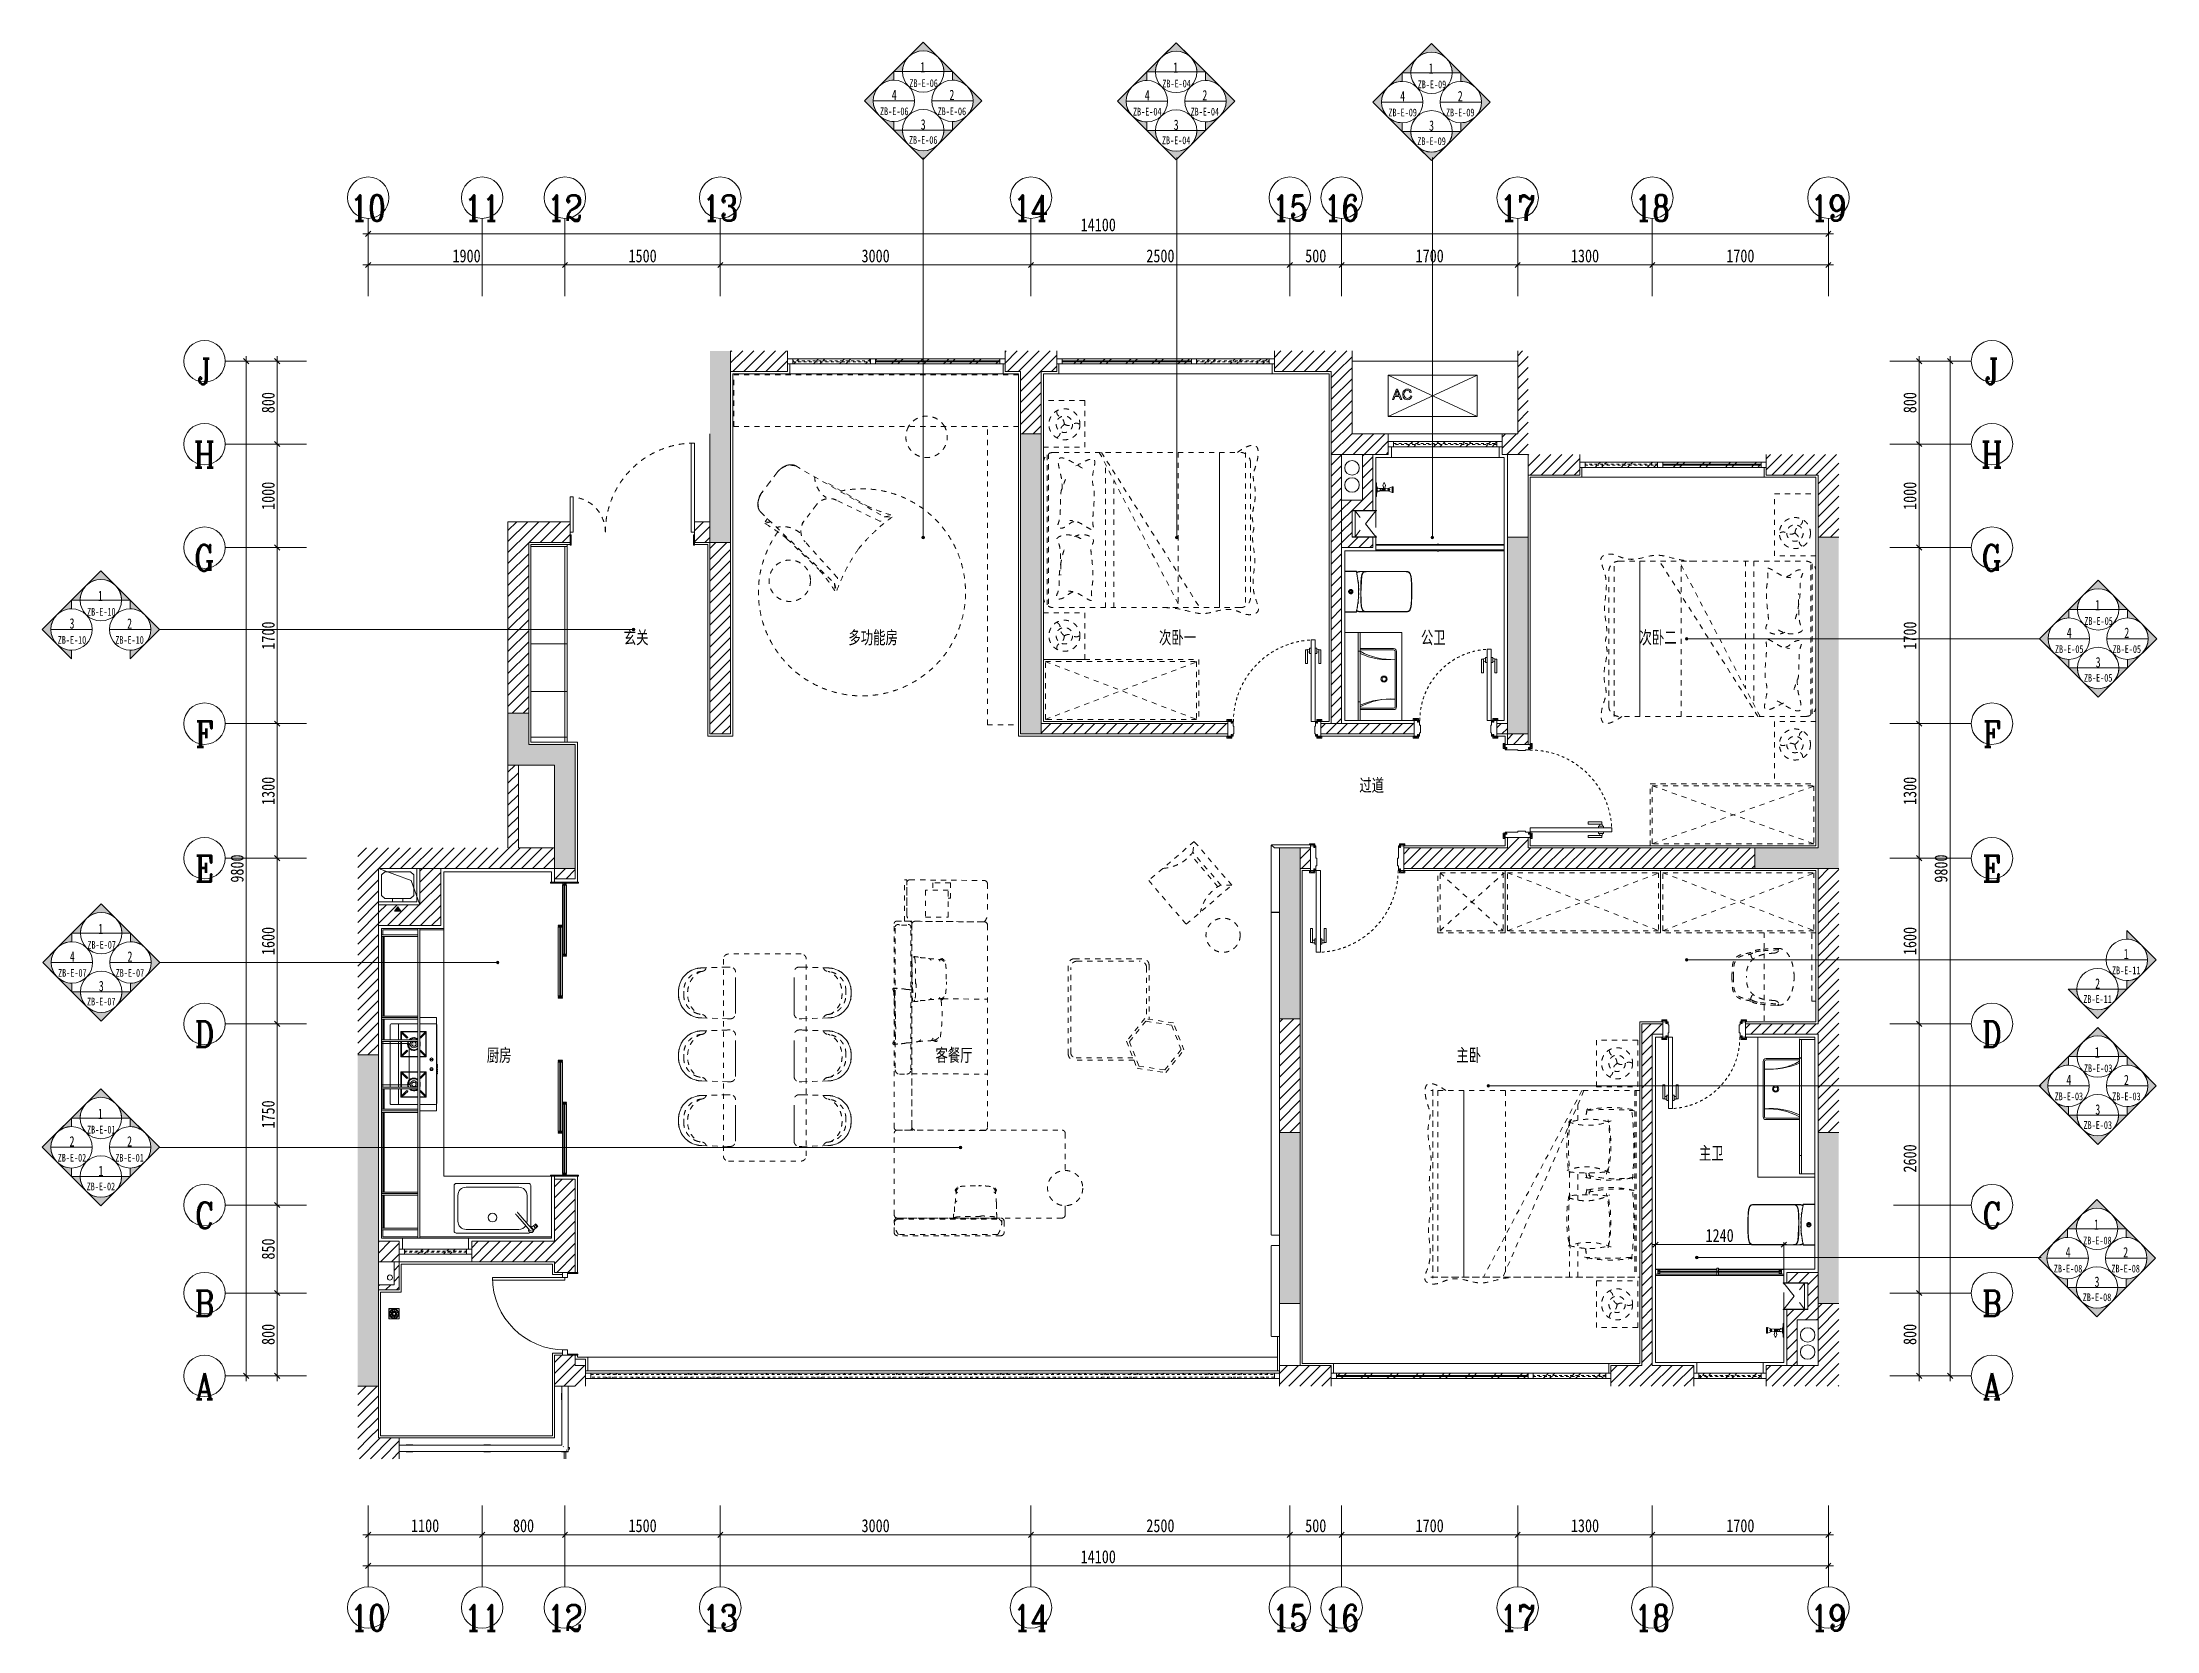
# Model space of a CAD drawing. Header units: millimetres. Extents: x 2743 to 23161, y 1473 to 16816.
import ezdxf

# ---------------------------------------------------------------- set-up
doc = ezdxf.new("R2010")
doc.units = ezdxf.units.MM
for name, pattern in [('JZ-I-活动家具', [100, 50, -50]), ('JZ-I-虚线', [52.92, 26.46, -26.46]), ('LH-A-虚线', [100, 50, -50]), ('划线', [318, 159, -159]), ('已拆除', [240, 160, -80])]:
    doc.linetypes.add(name, pattern=pattern)
for name, color, linetype, lineweight, true_color in [('A-ANNO-DIMS-1', 7, 'Continuous', 13, 0x008000), ('A-ANNO-DIMS-2', 7, 'Continuous', 5, 0x008000), ('A-DETL-1', 7, 'Continuous', 18, 0x848400), ('A-DETL-2', 250, 'Continuous', 5, 0x333333), ('A-DETL-GENF-1', 7, 'LH-A-虚线', 5, 0x656565), ('A-DETL-GENF-2', 4, 'Continuous', 5, 0x00ffff), ('A-DETL-GENF-3', 7, 'Continuous', 5, 0x7f5f3f), ('A-DETL-GENF-4', 1, 'Continuous', 5, 0xff0000), ('A-DETL-GENF-5', 9, 'Continuous', 5, 0x808080), ('A-DETL-GENF-6', 9, 'JZ-I-活动家具', 5, 0x808080), ('A-DETL-GENF-7', 7, 'Continuous', 5, 0xff8000), ('A-DETL-GENF-8', 7, 'Continuous', 5, 0x656565), ('A-DOOR', 30, 'Continuous', 9, 0xff7f00), ('A-DOOR-1', 4, 'Continuous', 9, 0x00ffff), ('A-DOOR-2', 4, 'Continuous', 5, 0x00ffff), ('A-DOOR-3', 9, 'JZ-I-虚线', 5, 0x808080), ('A-DOOR-FRAM', 30, 'Continuous', 9, 0xff7f00), ('A-FLOR-HRAL', 7, 'Continuous', 5, 0x00c8c8), ('A-GENM', 7, 'Continuous', 9, 0x848400), ('A-GENM-1', 7, 'Continuous', 5, 0x804000), ('A-GENM-2', 250, 'Continuous', 9, 0x333333), ('A-GENM-3', 250, '已拆除', 5, 0x333333), ('A-GENM-4', 7, 'Continuous', 5, 0xff8080), ('A-GENM-5', 7, 'Continuous', 9, 0x008000), ('A-GENM-6', 7, 'Continuous', 5, 0x008000), ('A-GENM-7', 7, 'Continuous', 9, 0x7f5f3f), ('A-GENM-8', 7, 'Continuous', 5, 0x7f5f3f), ('A-GENM-9', 7, 'Continuous', 9, 0xff8080), ('A-GLAZ', 4, 'Continuous', 18, 0x00ffff), ('A-GLAZ-1', 4, 'JZ-I-虚线', 9, 0x00ffff), ('A-GLAZ-CURT', 7, 'Continuous', 9, 0x00c8c8), ('A-GLAZ-CWMG', 7, 'Continuous', 9, 0x00c8c8), ('A-GLAZ-CWMG-1', 9, 'Continuous', 5, 0x808080), ('A-新建墙体', 7, 'Continuous', 18, 0x848400), ('A-新建墙体-1', 9, 'Continuous', 18, 0x808080), ('A-新建墙体-2', 9, 'Continuous', 5, 0x808080), ('A-新建墙体-3', 7, 'Continuous', 9, 0xff8080), ('E-ELEC-EQPM-1', 7, 'Continuous', 9, 0x7f5f3f), ('F-SPRN-1', 1, 'Continuous', 5, 0xff0000), ('G-ANNO-SYMB-1', 7, 'Continuous', 5, 0x008000), ('G-ANNO-SYMB-2', 7, 'Continuous', 5, 0xc0c0c0), ('G-ANNO-TEXT-1', 7, 'Continuous', 5, 0x008000), ('G-IMPT', 7, 'Continuous', 5, 0x7f5f3f), ('M-EQPM', 3, 'Continuous', 9, 0x00ff00), ('M-EQPM-1', 3, 'Continuous', 5, 0x00ff00), ('P-PIPE-1', 3, 'Continuous', 9, 0x00ff00), ('P-PIPE-2', 3, 'Continuous', 5, 0x00ff00), ('P-PIPE-3', 7, 'Continuous', 9, 0x7f5f3f), ('P-SANR-FIXT', 7, 'Continuous', 5, 0x7f5f3f), ('Q-CASE', 7, 'Continuous', 9, 0x7f5f3f), ('Q-CASE-1', 7, 'Continuous', 9, 0x7f603f), ('Q-CASE-2', 7, 'Continuous', 5, 0x7f603f), ('Q-CASE-3', 7, 'Continuous', 5, 0x7f5f3f), ('Q-CASE-4', 7, 'JZ-I-虚线', 5, 0x7f603f), ('Q-CASE-5', 250, '划线', 5, 0x333333), ('Q-SPCQ-1', 7, 'Continuous', 18, 0x848400), ('S-GRID-1', 7, 'Continuous', 13, 0xc0c0c0), ('S-GRID-IDEN', 7, 'Continuous', 5, 0xc0c0c0), ('S-GRID-IDEN-1', 7, 'Continuous', 5, 0x008000)]:
    doc.layers.add(name, color=color, linetype=linetype, lineweight=lineweight, true_color=true_color)
doc.styles.add('Complex', font='complex_.ttf', dxfattribs={"width": 0.8, "height": 250})
doc.styles.add('华文细黑', font='STXIHEI.TTF', dxfattribs={"width": 0.7, "height": 75})
doc.styles.add('华文细黑_1', font='STXIHEI.TTF', dxfattribs={"width": 0.7, "height": 100})
doc.styles.add('宋体', font='', dxfattribs={"width": 0.8, "height": 125})
doc.styles.add('宋体_1', font='', dxfattribs={"width": 0.7, "height": 125})
doc.styles.get('宋体').set_extended_font_data('SimSun')
doc.styles.get('宋体_1').set_extended_font_data('SimSun')
doc.dimstyles.new('平立面尺寸标注', dxfattribs={"dimscale": 304.8, "dimtxt": 157.261586, "dimasz": 0.164042, "dimexe": 0.082021, "dimexo": 0.0625, "dimgap": 0.082021, "dimtad": 1, "dimdec": 0, "dimzin": 0, "dimdsep": 46, "dimtxsty": '宋体', "dimblk1": 'OBLIQUE', "dimblk2": 'OBLIQUE', "dimsah": 1, "dimcen": 0.09, "dimdle": 0.082021, "dimazin": 0, "dimtfac": 1, "dimtdec": 4, "dimtix": 1, "dimtmove": 0, "dimatfit": 3, "dimfxl": 0.82021, "dimfxlon": 1, "dimtvp": 1, "dimtolj": 1, "dimtzin": 0, "dimlwd": 5, "dimlwe": 5, "dimarcsym": 2})
doc.dimstyles.new('轴网尺寸标注', dxfattribs={"dimscale": 304.8, "dimtxt": 157.261586, "dimasz": 0.164042, "dimexe": 0.164042, "dimexo": 0.0625, "dimgap": 0.082021, "dimtad": 1, "dimdec": 0, "dimzin": 0, "dimdsep": 46, "dimtxsty": '宋体', "dimblk1": 'OBLIQUE', "dimblk2": 'OBLIQUE', "dimsah": 1, "dimcen": 0.09, "dimdle": 0.164042, "dimazin": 0, "dimtfac": 1, "dimtdec": 4, "dimtix": 1, "dimtmove": 0, "dimatfit": 3, "dimfxl": 0.984252, "dimfxlon": 1, "dimtvp": 1, "dimtolj": 1, "dimtzin": 0, "dimlwd": 13, "dimlwe": 13, "dimarcsym": 2})
pattern_1 = [(45, (7626.65, 1984.6), (-53.033, 53.033), [])]
pattern_2 = [(45, (0, 0), (-125.7236, 125.7236), []), (45, (0, 190.5), (-125.7236, 125.7236), [])]
pattern_3 = [(45.546, (-1808082.486, 492979.156), (529.996800693349, 540.002740038247), [7.071, -1477.92]), (315, (-1808082.486, 492989.156), (9.9999041, -19.9998082), [7.004, -21.281]), (45.546, (-1808082.486, 492989.156), (529.996800693349, 540.002740038247), [7.071, -1477.92]), (315, (-1808082.486, 492999.156), (9.9999041, -19.9998082), [7.004, -21.281])]
pattern_4 = [(314.454, (-1808082.486, -492979.156), (529.996800693349, -540.002740038247), [7.071, -1477.92]), (45, (-1808082.486, -492989.156), (9.9999041, 19.9998082), [7.004, -21.281]), (314.454, (-1808082.486, -492989.156), (529.996800693349, -540.002740038247), [7.071, -1477.92]), (45, (-1808082.486, -492999.156), (9.9999041, 19.9998082), [7.004, -21.281])]

msp = doc.modelspace()

# ---------------------------------------------------------------- texts
at = {"layer": 'G-ANNO-SYMB-2', "attachment_point": 5, "line_spacing_factor": 0.901651}
for s, insert, char_height, width, style in [('\\pxqc,t4.375,8.75,13.125,17.5,21.875,26.25,30.625,35,39.375,43.75,48.125,52.5,56.875,61.25,65.625,70,74.375,78.75,83.125,87.5,91.875,96.25,100.625,105,109.375,113.75,118.125,122.5,126.875,131.25,135.625,140;{1}', (11244.5, 16574.4), 100, 57.75, '华文细黑_1'), ('\\pxqc,t4.375,8.75,13.125,17.5,21.875,26.25,30.625,35,39.375,43.75,48.125,52.5,56.875,61.25,65.625,70,74.375,78.75,83.125,87.5,91.875,96.25,100.625,105,109.375,113.75,118.125,122.5,126.875,131.25,135.625,140;{1}', (13687.3, 16570.7), 100, 57.75, '华文细黑_1'), ('\\pxqc,t4.375,8.75,13.125,17.5,21.875,26.25,30.625,35,39.375,43.75,48.125,52.5,56.875,61.25,65.625,70,74.375,78.75,83.125,87.5,91.875,96.25,100.625,105,109.375,113.75,118.125,122.5,126.875,131.25,135.625,140;{1}', (16153.3, 16562.7), 100, 57.75, '华文细黑_1'), ('\\pxqc,t4.375,8.75,13.125,17.5,21.875,26.25,30.625,35,39.375,43.75,48.125,52.5,56.875,61.25,65.625,70,74.375,78.75,83.125,87.5,91.875,96.25,100.625,105,109.375,113.75,118.125,122.5,126.875,131.25,135.625,140;{4}', (10970.1, 16307.5), 100, 57.75, '华文细黑_1'), ('\\pxqc,t5.83333,11.66667,17.5,23.33333,29.16667,35,40.83333,46.66667,52.5,58.33333,64.16667,70,75.83333,81.66667,87.5,93.33333,99.16667,105,110.83333,116.66667,122.5,128.33333,134.16667,140,145.83333,151.66667,157.5,163.33333,169.16667,175,180.83333,186.66667;{ZB-E-06}', (11253.4, 16420.2), 75, 252.35, '华文细黑'), ('\\pxqc,t4.375,8.75,13.125,17.5,21.875,26.25,30.625,35,39.375,43.75,48.125,52.5,56.875,61.25,65.625,70,74.375,78.75,83.125,87.5,91.875,96.25,100.625,105,109.375,113.75,118.125,122.5,126.875,131.25,135.625,140;{2}', (11526.1, 16307.5), 100, 57.75, '华文细黑_1'), ('\\pxqc,t4.375,8.75,13.125,17.5,21.875,26.25,30.625,35,39.375,43.75,48.125,52.5,56.875,61.25,65.625,70,74.375,78.75,83.125,87.5,91.875,96.25,100.625,105,109.375,113.75,118.125,122.5,126.875,131.25,135.625,140;{4}', (13413, 16303.8), 100, 57.75, '华文细黑_1'), ('\\pxqc,t5.83333,11.66667,17.5,23.33333,29.16667,35,40.83333,46.66667,52.5,58.33333,64.16667,70,75.83333,81.66667,87.5,93.33333,99.16667,105,110.83333,116.66667,122.5,128.33333,134.16667,140,145.83333,151.66667,157.5,163.33333,169.16667,175,180.83333,186.66667;{ZB-E-04}', (13696.2, 16416.5), 75, 252.35, '华文细黑'), ('\\pxqc,t4.375,8.75,13.125,17.5,21.875,26.25,30.625,35,39.375,43.75,48.125,52.5,56.875,61.25,65.625,70,74.375,78.75,83.125,87.5,91.875,96.25,100.625,105,109.375,113.75,118.125,122.5,126.875,131.25,135.625,140;{2}', (13969, 16303.8), 100, 57.75, '华文细黑_1'), ('\\pxqc,t4.375,8.75,13.125,17.5,21.875,26.25,30.625,35,39.375,43.75,48.125,52.5,56.875,61.25,65.625,70,74.375,78.75,83.125,87.5,91.875,96.25,100.625,105,109.375,113.75,118.125,122.5,126.875,131.25,135.625,140;{4}', (15879, 16295.8), 100, 57.75, '华文细黑_1'), ('\\pxqc,t5.83333,11.66667,17.5,23.33333,29.16667,35,40.83333,46.66667,52.5,58.33333,64.16667,70,75.83333,81.66667,87.5,93.33333,99.16667,105,110.83333,116.66667,122.5,128.33333,134.16667,140,145.83333,151.66667,157.5,163.33333,169.16667,175,180.83333,186.66667;{ZB-E-09}', (16162.2, 16408.6), 75, 252.35, '华文细黑'), ('\\pxqc,t4.375,8.75,13.125,17.5,21.875,26.25,30.625,35,39.375,43.75,48.125,52.5,56.875,61.25,65.625,70,74.375,78.75,83.125,87.5,91.875,96.25,100.625,105,109.375,113.75,118.125,122.5,126.875,131.25,135.625,140;{2}', (16435, 16295.8), 100, 57.75, '华文细黑_1'), ('\\pxqc,t5.83333,11.66667,17.5,23.33333,29.16667,35,40.83333,46.66667,52.5,58.33333,64.16667,70,75.83333,81.66667,87.5,93.33333,99.16667,105,110.83333,116.66667,122.5,128.33333,134.16667,140,145.83333,151.66667,157.5,163.33333,169.16667,175,180.83333,186.66667;{ZB-E-06}', (10970.1, 16148.8), 75, 252.35, '华文细黑'), ('\\pxqc,t5.83333,11.66667,17.5,23.33333,29.16667,35,40.83333,46.66667,52.5,58.33333,64.16667,70,75.83333,81.66667,87.5,93.33333,99.16667,105,110.83333,116.66667,122.5,128.33333,134.16667,140,145.83333,151.66667,157.5,163.33333,169.16667,175,180.83333,186.66667;{ZB-E-06}', (11526.1, 16148.8), 75, 252.35, '华文细黑'), ('\\pxqc,t5.83333,11.66667,17.5,23.33333,29.16667,35,40.83333,46.66667,52.5,58.33333,64.16667,70,75.83333,81.66667,87.5,93.33333,99.16667,105,110.83333,116.66667,122.5,128.33333,134.16667,140,145.83333,151.66667,157.5,163.33333,169.16667,175,180.83333,186.66667;{ZB-E-04}', (13413, 16145.1), 75, 252.35, '华文细黑'), ('\\pxqc,t5.83333,11.66667,17.5,23.33333,29.16667,35,40.83333,46.66667,52.5,58.33333,64.16667,70,75.83333,81.66667,87.5,93.33333,99.16667,105,110.83333,116.66667,122.5,128.33333,134.16667,140,145.83333,151.66667,157.5,163.33333,169.16667,175,180.83333,186.66667;{ZB-E-04}', (13969, 16145.1), 75, 252.35, '华文细黑'), ('\\pxqc,t5.83333,11.66667,17.5,23.33333,29.16667,35,40.83333,46.66667,52.5,58.33333,64.16667,70,75.83333,81.66667,87.5,93.33333,99.16667,105,110.83333,116.66667,122.5,128.33333,134.16667,140,145.83333,151.66667,157.5,163.33333,169.16667,175,180.83333,186.66667;{ZB-E-09}', (15879, 16137.2), 75, 252.35, '华文细黑'), ('\\pxqc,t5.83333,11.66667,17.5,23.33333,29.16667,35,40.83333,46.66667,52.5,58.33333,64.16667,70,75.83333,81.66667,87.5,93.33333,99.16667,105,110.83333,116.66667,122.5,128.33333,134.16667,140,145.83333,151.66667,157.5,163.33333,169.16667,175,180.83333,186.66667;{ZB-E-09}', (16435, 16137.2), 75, 252.35, '华文细黑'), ('\\pxqc,t4.375,8.75,13.125,17.5,21.875,26.25,30.625,35,39.375,43.75,48.125,52.5,56.875,61.25,65.625,70,74.375,78.75,83.125,87.5,91.875,96.25,100.625,105,109.375,113.75,118.125,122.5,126.875,131.25,135.625,140;{3}', (11249.5, 16021.7), 100, 57.75, '华文细黑_1'), ('\\pxqc,t4.375,8.75,13.125,17.5,21.875,26.25,30.625,35,39.375,43.75,48.125,52.5,56.875,61.25,65.625,70,74.375,78.75,83.125,87.5,91.875,96.25,100.625,105,109.375,113.75,118.125,122.5,126.875,131.25,135.625,140;{3}', (13692.3, 16018), 100, 57.75, '华文细黑_1'), ('\\pxqc,t4.375,8.75,13.125,17.5,21.875,26.25,30.625,35,39.375,43.75,48.125,52.5,56.875,61.25,65.625,70,74.375,78.75,83.125,87.5,91.875,96.25,100.625,105,109.375,113.75,118.125,122.5,126.875,131.25,135.625,140;{3}', (16158.3, 16010.1), 100, 57.75, '华文细黑_1'), ('\\pxqc,t5.83333,11.66667,17.5,23.33333,29.16667,35,40.83333,46.66667,52.5,58.33333,64.16667,70,75.83333,81.66667,87.5,93.33333,99.16667,105,110.83333,116.66667,122.5,128.33333,134.16667,140,145.83333,151.66667,157.5,163.33333,169.16667,175,180.83333,186.66667;{ZB-E-06}', (11249.5, 15871.9), 75, 252.35, '华文细黑'), ('\\pxqc,t5.83333,11.66667,17.5,23.33333,29.16667,35,40.83333,46.66667,52.5,58.33333,64.16667,70,75.83333,81.66667,87.5,93.33333,99.16667,105,110.83333,116.66667,122.5,128.33333,134.16667,140,145.83333,151.66667,157.5,163.33333,169.16667,175,180.83333,186.66667;{ZB-E-04}', (13692.3, 15868.2), 75, 252.35, '华文细黑'), ('\\pxqc,t5.83333,11.66667,17.5,23.33333,29.16667,35,40.83333,46.66667,52.5,58.33333,64.16667,70,75.83333,81.66667,87.5,93.33333,99.16667,105,110.83333,116.66667,122.5,128.33333,134.16667,140,145.83333,151.66667,157.5,163.33333,169.16667,175,180.83333,186.66667;{ZB-E-09}', (16158.3, 15860.2), 75, 252.35, '华文细黑'), ('\\pxqc,t4.375,8.75,13.125,17.5,21.875,26.25,30.625,35,39.375,43.75,48.125,52.5,56.875,61.25,65.625,70,74.375,78.75,83.125,87.5,91.875,96.25,100.625,105,109.375,113.75,118.125,122.5,126.875,131.25,135.625,140;{1}', (3304.3, 11468.3), 100, 57.75, '华文细黑_1'), ('\\pxqc,t4.375,8.75,13.125,17.5,21.875,26.25,30.625,35,39.375,43.75,48.125,52.5,56.875,61.25,65.625,70,74.375,78.75,83.125,87.5,91.875,96.25,100.625,105,109.375,113.75,118.125,122.5,126.875,131.25,135.625,140;{3}', (3029.9, 11201.4), 100, 57.75, '华文细黑_1'), ('\\pxqc,t5.83333,11.66667,17.5,23.33333,29.16667,35,40.83333,46.66667,52.5,58.33333,64.16667,70,75.83333,81.66667,87.5,93.33333,99.16667,105,110.83333,116.66667,122.5,128.33333,134.16667,140,145.83333,151.66667,157.5,163.33333,169.16667,175,180.83333,186.66667;{ZB-E-10}', (3313.2, 11314.1), 75, 252.35, '华文细黑'), ('\\pxqc,t4.375,8.75,13.125,17.5,21.875,26.25,30.625,35,39.375,43.75,48.125,52.5,56.875,61.25,65.625,70,74.375,78.75,83.125,87.5,91.875,96.25,100.625,105,109.375,113.75,118.125,122.5,126.875,131.25,135.625,140;{2}', (3585.9, 11201.4), 100, 57.75, '华文细黑_1'), ('\\pxqc,t5.83333,11.66667,17.5,23.33333,29.16667,35,40.83333,46.66667,52.5,58.33333,64.16667,70,75.83333,81.66667,87.5,93.33333,99.16667,105,110.83333,116.66667,122.5,128.33333,134.16667,140,145.83333,151.66667,157.5,163.33333,169.16667,175,180.83333,186.66667;{ZB-E-05}', (22599.1, 11225.4), 75, 252.35, '华文细黑'), ('\\pxqc,t4.375,8.75,13.125,17.5,21.875,26.25,30.625,35,39.375,43.75,48.125,52.5,56.875,61.25,65.625,70,74.375,78.75,83.125,87.5,91.875,96.25,100.625,105,109.375,113.75,118.125,122.5,126.875,131.25,135.625,140;{1}', (22590.2, 11379.5), 100, 57.75, '华文细黑_1'), ('\\pxqc,t5.83333,11.66667,17.5,23.33333,29.16667,35,40.83333,46.66667,52.5,58.33333,64.16667,70,75.83333,81.66667,87.5,93.33333,99.16667,105,110.83333,116.66667,122.5,128.33333,134.16667,140,145.83333,151.66667,157.5,163.33333,169.16667,175,180.83333,186.66667;{ZB-E-10}', (3029.9, 11042.7), 75, 252.35, '华文细黑'), ('\\pxqc,t5.83333,11.66667,17.5,23.33333,29.16667,35,40.83333,46.66667,52.5,58.33333,64.16667,70,75.83333,81.66667,87.5,93.33333,99.16667,105,110.83333,116.66667,122.5,128.33333,134.16667,140,145.83333,151.66667,157.5,163.33333,169.16667,175,180.83333,186.66667;{ZB-E-10}', (3585.9, 11042.7), 75, 252.35, '华文细黑'), ('\\pxqc,t4.375,8.75,13.125,17.5,21.875,26.25,30.625,35,39.375,43.75,48.125,52.5,56.875,61.25,65.625,70,74.375,78.75,83.125,87.5,91.875,96.25,100.625,105,109.375,113.75,118.125,122.5,126.875,131.25,135.625,140;{4}', (22315.8, 11112.6), 100, 57.75, '华文细黑_1'), ('\\pxqc,t4.375,8.75,13.125,17.5,21.875,26.25,30.625,35,39.375,43.75,48.125,52.5,56.875,61.25,65.625,70,74.375,78.75,83.125,87.5,91.875,96.25,100.625,105,109.375,113.75,118.125,122.5,126.875,131.25,135.625,140;{2}', (22871.8, 11112.6), 100, 57.75, '华文细黑_1'), ('\\pxqc,t5.83333,11.66667,17.5,23.33333,29.16667,35,40.83333,46.66667,52.5,58.33333,64.16667,70,75.83333,81.66667,87.5,93.33333,99.16667,105,110.83333,116.66667,122.5,128.33333,134.16667,140,145.83333,151.66667,157.5,163.33333,169.16667,175,180.83333,186.66667;{ZB-E-05}', (22315.8, 10953.9), 75, 252.35, '华文细黑'), ('\\pxqc,t4.375,8.75,13.125,17.5,21.875,26.25,30.625,35,39.375,43.75,48.125,52.5,56.875,61.25,65.625,70,74.375,78.75,83.125,87.5,91.875,96.25,100.625,105,109.375,113.75,118.125,122.5,126.875,131.25,135.625,140;{3}', (22595.2, 10826.8), 100, 57.75, '华文细黑_1'), ('\\pxqc,t5.83333,11.66667,17.5,23.33333,29.16667,35,40.83333,46.66667,52.5,58.33333,64.16667,70,75.83333,81.66667,87.5,93.33333,99.16667,105,110.83333,116.66667,122.5,128.33333,134.16667,140,145.83333,151.66667,157.5,163.33333,169.16667,175,180.83333,186.66667;{ZB-E-05}', (22871.8, 10953.9), 75, 252.35, '华文细黑'), ('\\pxqc,t5.83333,11.66667,17.5,23.33333,29.16667,35,40.83333,46.66667,52.5,58.33333,64.16667,70,75.83333,81.66667,87.5,93.33333,99.16667,105,110.83333,116.66667,122.5,128.33333,134.16667,140,145.83333,151.66667,157.5,163.33333,169.16667,175,180.83333,186.66667;{ZB-E-05}', (22595.2, 10677), 75, 252.35, '华文细黑'), ('\\pxqc,t4.375,8.75,13.125,17.5,21.875,26.25,30.625,35,39.375,43.75,48.125,52.5,56.875,61.25,65.625,70,74.375,78.75,83.125,87.5,91.875,96.25,100.625,105,109.375,113.75,118.125,122.5,126.875,131.25,135.625,140;{1}', (3307.8, 8252.1), 100, 57.75, '华文细黑_1'), ('\\pxqc,t4.375,8.75,13.125,17.5,21.875,26.25,30.625,35,39.375,43.75,48.125,52.5,56.875,61.25,65.625,70,74.375,78.75,83.125,87.5,91.875,96.25,100.625,105,109.375,113.75,118.125,122.5,126.875,131.25,135.625,140;{4}', (3033.5, 7985.2), 100, 57.75, '华文细黑_1'), ('\\pxqc,t5.83333,11.66667,17.5,23.33333,29.16667,35,40.83333,46.66667,52.5,58.33333,64.16667,70,75.83333,81.66667,87.5,93.33333,99.16667,105,110.83333,116.66667,122.5,128.33333,134.16667,140,145.83333,151.66667,157.5,163.33333,169.16667,175,180.83333,186.66667;{ZB-E-07}', (3316.7, 8098), 75, 252.35, '华文细黑'), ('\\pxqc,t4.375,8.75,13.125,17.5,21.875,26.25,30.625,35,39.375,43.75,48.125,52.5,56.875,61.25,65.625,70,74.375,78.75,83.125,87.5,91.875,96.25,100.625,105,109.375,113.75,118.125,122.5,126.875,131.25,135.625,140;{2}', (3589.4, 7985.2), 100, 57.75, '华文细黑_1'), ('\\pxqc,t4.375,8.75,13.125,17.5,21.875,26.25,30.625,35,39.375,43.75,48.125,52.5,56.875,61.25,65.625,70,74.375,78.75,83.125,87.5,91.875,96.25,100.625,105,109.375,113.75,118.125,122.5,126.875,131.25,135.625,140;{1}', (22866.2, 8009.9), 100, 57.75, '华文细黑_1'), ('\\pxqc,t5.83333,11.66667,17.5,23.33333,29.16667,35,40.83333,46.66667,52.5,58.33333,64.16667,70,75.83333,81.66667,87.5,93.33333,99.16667,105,110.83333,116.66667,122.5,128.33333,134.16667,140,145.83333,151.66667,157.5,163.33333,169.16667,175,180.83333,186.66667;{ZB-E-07}', (3033.5, 7826.6), 75, 252.35, '华文细黑'), ('\\pxqc,t5.83333,11.66667,17.5,23.33333,29.16667,35,40.83333,46.66667,52.5,58.33333,64.16667,70,75.83333,81.66667,87.5,93.33333,99.16667,105,110.83333,116.66667,122.5,128.33333,134.16667,140,145.83333,151.66667,157.5,163.33333,169.16667,175,180.83333,186.66667;{ZB-E-07}', (3589.4, 7826.6), 75, 252.35, '华文细黑'), ('\\pxqc,t4.375,8.75,13.125,17.5,21.875,26.25,30.625,35,39.375,43.75,48.125,52.5,56.875,61.25,65.625,70,74.375,78.75,83.125,87.5,91.875,96.25,100.625,105,109.375,113.75,118.125,122.5,126.875,131.25,135.625,140;{2}', (22589.5, 7724.2), 100, 57.75, '华文细黑_1'), ('\\pxqc,t5.83333,11.66667,17.5,23.33333,29.16667,35,40.83333,46.66667,52.5,58.33333,64.16667,70,75.83333,81.66667,87.5,93.33333,99.16667,105,110.83333,116.66667,122.5,128.33333,134.16667,140,145.83333,151.66667,157.5,163.33333,169.16667,175,180.83333,186.66667;{ZB-E-11}', (22866.2, 7851.3), 75, 252.35, '华文细黑'), ('\\pxqc,t5.83333,11.66667,17.5,23.33333,29.16667,35,40.83333,46.66667,52.5,58.33333,64.16667,70,75.83333,81.66667,87.5,93.33333,99.16667,105,110.83333,116.66667,122.5,128.33333,134.16667,140,145.83333,151.66667,157.5,163.33333,169.16667,175,180.83333,186.66667;{ZB-E-07}', (3312.8, 7549.7), 75, 252.35, '华文细黑'), ('\\pxqc,t4.375,8.75,13.125,17.5,21.875,26.25,30.625,35,39.375,43.75,48.125,52.5,56.875,61.25,65.625,70,74.375,78.75,83.125,87.5,91.875,96.25,100.625,105,109.375,113.75,118.125,122.5,126.875,131.25,135.625,140;{3}', (3312.8, 7699.5), 100, 57.75, '华文细黑_1'), ('\\pxqc,t5.83333,11.66667,17.5,23.33333,29.16667,35,40.83333,46.66667,52.5,58.33333,64.16667,70,75.83333,81.66667,87.5,93.33333,99.16667,105,110.83333,116.66667,122.5,128.33333,134.16667,140,145.83333,151.66667,157.5,163.33333,169.16667,175,180.83333,186.66667;{ZB-E-11}', (22589.5, 7574.4), 75, 252.35, '华文细黑'), ('\\pxqc,t5.83333,11.66667,17.5,23.33333,29.16667,35,40.83333,46.66667,52.5,58.33333,64.16667,70,75.83333,81.66667,87.5,93.33333,99.16667,105,110.83333,116.66667,122.5,128.33333,134.16667,140,145.83333,151.66667,157.5,163.33333,169.16667,175,180.83333,186.66667;{ZB-E-03}', (22595.5, 6905.5), 75, 252.35, '华文细黑'), ('\\pxqc,t4.375,8.75,13.125,17.5,21.875,26.25,30.625,35,39.375,43.75,48.125,52.5,56.875,61.25,65.625,70,74.375,78.75,83.125,87.5,91.875,96.25,100.625,105,109.375,113.75,118.125,122.5,126.875,131.25,135.625,140;{1}', (22586.6, 7059.6), 100, 57.75, '华文细黑_1'), ('\\pxqc,t4.375,8.75,13.125,17.5,21.875,26.25,30.625,35,39.375,43.75,48.125,52.5,56.875,61.25,65.625,70,74.375,78.75,83.125,87.5,91.875,96.25,100.625,105,109.375,113.75,118.125,122.5,126.875,131.25,135.625,140;{4}', (22312.2, 6792.7), 100, 57.75, '华文细黑_1'), ('\\pxqc,t4.375,8.75,13.125,17.5,21.875,26.25,30.625,35,39.375,43.75,48.125,52.5,56.875,61.25,65.625,70,74.375,78.75,83.125,87.5,91.875,96.25,100.625,105,109.375,113.75,118.125,122.5,126.875,131.25,135.625,140;{2}', (22868.2, 6792.7), 100, 57.75, '华文细黑_1'), ('\\pxqc,t5.83333,11.66667,17.5,23.33333,29.16667,35,40.83333,46.66667,52.5,58.33333,64.16667,70,75.83333,81.66667,87.5,93.33333,99.16667,105,110.83333,116.66667,122.5,128.33333,134.16667,140,145.83333,151.66667,157.5,163.33333,169.16667,175,180.83333,186.66667;{ZB-E-03}', (22312.2, 6634), 75, 252.35, '华文细黑'), ('\\pxqc,t4.375,8.75,13.125,17.5,21.875,26.25,30.625,35,39.375,43.75,48.125,52.5,56.875,61.25,65.625,70,74.375,78.75,83.125,87.5,91.875,96.25,100.625,105,109.375,113.75,118.125,122.5,126.875,131.25,135.625,140;{3}', (22591.6, 6506.9), 100, 57.75, '华文细黑_1'), ('\\pxqc,t5.83333,11.66667,17.5,23.33333,29.16667,35,40.83333,46.66667,52.5,58.33333,64.16667,70,75.83333,81.66667,87.5,93.33333,99.16667,105,110.83333,116.66667,122.5,128.33333,134.16667,140,145.83333,151.66667,157.5,163.33333,169.16667,175,180.83333,186.66667;{ZB-E-03}', (22868.2, 6634), 75, 252.35, '华文细黑'), ('\\pxqc,t5.83333,11.66667,17.5,23.33333,29.16667,35,40.83333,46.66667,52.5,58.33333,64.16667,70,75.83333,81.66667,87.5,93.33333,99.16667,105,110.83333,116.66667,122.5,128.33333,134.16667,140,145.83333,151.66667,157.5,163.33333,169.16667,175,180.83333,186.66667;{ZB-E-01}', (3313.1, 6312.5), 75, 252.35, '华文细黑'), ('\\pxqc,t4.375,8.75,13.125,17.5,21.875,26.25,30.625,35,39.375,43.75,48.125,52.5,56.875,61.25,65.625,70,74.375,78.75,83.125,87.5,91.875,96.25,100.625,105,109.375,113.75,118.125,122.5,126.875,131.25,135.625,140;{1}', (3304.2, 6466.7), 100, 57.75, '华文细黑_1'), ('\\pxqc,t5.83333,11.66667,17.5,23.33333,29.16667,35,40.83333,46.66667,52.5,58.33333,64.16667,70,75.83333,81.66667,87.5,93.33333,99.16667,105,110.83333,116.66667,122.5,128.33333,134.16667,140,145.83333,151.66667,157.5,163.33333,169.16667,175,180.83333,186.66667;{ZB-E-03}', (22591.6, 6357.1), 75, 252.35, '华文细黑'), ('\\pxqc,t4.375,8.75,13.125,17.5,21.875,26.25,30.625,35,39.375,43.75,48.125,52.5,56.875,61.25,65.625,70,74.375,78.75,83.125,87.5,91.875,96.25,100.625,105,109.375,113.75,118.125,122.5,126.875,131.25,135.625,140;{2}', (3029.8, 6199.8), 100, 57.75, '华文细黑_1'), ('\\pxqc,t4.375,8.75,13.125,17.5,21.875,26.25,30.625,35,39.375,43.75,48.125,52.5,56.875,61.25,65.625,70,74.375,78.75,83.125,87.5,91.875,96.25,100.625,105,109.375,113.75,118.125,122.5,126.875,131.25,135.625,140;{2}', (3585.8, 6199.8), 100, 57.75, '华文细黑_1'), ('\\pxqc,t5.83333,11.66667,17.5,23.33333,29.16667,35,40.83333,46.66667,52.5,58.33333,64.16667,70,75.83333,81.66667,87.5,93.33333,99.16667,105,110.83333,116.66667,122.5,128.33333,134.16667,140,145.83333,151.66667,157.5,163.33333,169.16667,175,180.83333,186.66667;{ZB-E-02}', (3029.8, 6041.1), 75, 252.35, '华文细黑'), ('\\pxqc,t4.375,8.75,13.125,17.5,21.875,26.25,30.625,35,39.375,43.75,48.125,52.5,56.875,61.25,65.625,70,74.375,78.75,83.125,87.5,91.875,96.25,100.625,105,109.375,113.75,118.125,122.5,126.875,131.25,135.625,140;{1}', (3309.2, 5914), 100, 57.75, '华文细黑_1'), ('\\pxqc,t5.83333,11.66667,17.5,23.33333,29.16667,35,40.83333,46.66667,52.5,58.33333,64.16667,70,75.83333,81.66667,87.5,93.33333,99.16667,105,110.83333,116.66667,122.5,128.33333,134.16667,140,145.83333,151.66667,157.5,163.33333,169.16667,175,180.83333,186.66667;{ZB-E-01}', (3585.8, 6041.1), 75, 252.35, '华文细黑'), ('\\pxqc,t5.83333,11.66667,17.5,23.33333,29.16667,35,40.83333,46.66667,52.5,58.33333,64.16667,70,75.83333,81.66667,87.5,93.33333,99.16667,105,110.83333,116.66667,122.5,128.33333,134.16667,140,145.83333,151.66667,157.5,163.33333,169.16667,175,180.83333,186.66667;{ZB-E-02}', (3309.2, 5764.2), 75, 252.35, '华文细黑'), ('\\pxqc,t4.375,8.75,13.125,17.5,21.875,26.25,30.625,35,39.375,43.75,48.125,52.5,56.875,61.25,65.625,70,74.375,78.75,83.125,87.5,91.875,96.25,100.625,105,109.375,113.75,118.125,122.5,126.875,131.25,135.625,140;{1}', (22579, 5395.8), 100, 57.75, '华文细黑_1'), ('\\pxqc,t4.375,8.75,13.125,17.5,21.875,26.25,30.625,35,39.375,43.75,48.125,52.5,56.875,61.25,65.625,70,74.375,78.75,83.125,87.5,91.875,96.25,100.625,105,109.375,113.75,118.125,122.5,126.875,131.25,135.625,140;{4}', (22304.6, 5128.9), 100, 57.75, '华文细黑_1'), ('\\pxqc,t5.83333,11.66667,17.5,23.33333,29.16667,35,40.83333,46.66667,52.5,58.33333,64.16667,70,75.83333,81.66667,87.5,93.33333,99.16667,105,110.83333,116.66667,122.5,128.33333,134.16667,140,145.83333,151.66667,157.5,163.33333,169.16667,175,180.83333,186.66667;{ZB-E-08}', (22587.9, 5241.7), 75, 252.35, '华文细黑'), ('\\pxqc,t4.375,8.75,13.125,17.5,21.875,26.25,30.625,35,39.375,43.75,48.125,52.5,56.875,61.25,65.625,70,74.375,78.75,83.125,87.5,91.875,96.25,100.625,105,109.375,113.75,118.125,122.5,126.875,131.25,135.625,140;{2}', (22860.6, 5128.9), 100, 57.75, '华文细黑_1'), ('\\pxqc,t5.83333,11.66667,17.5,23.33333,29.16667,35,40.83333,46.66667,52.5,58.33333,64.16667,70,75.83333,81.66667,87.5,93.33333,99.16667,105,110.83333,116.66667,122.5,128.33333,134.16667,140,145.83333,151.66667,157.5,163.33333,169.16667,175,180.83333,186.66667;{ZB-E-08}', (22304.6, 4970.3), 75, 252.35, '华文细黑'), ('\\pxqc,t5.83333,11.66667,17.5,23.33333,29.16667,35,40.83333,46.66667,52.5,58.33333,64.16667,70,75.83333,81.66667,87.5,93.33333,99.16667,105,110.83333,116.66667,122.5,128.33333,134.16667,140,145.83333,151.66667,157.5,163.33333,169.16667,175,180.83333,186.66667;{ZB-E-08}', (22860.6, 4970.3), 75, 252.35, '华文细黑'), ('\\pxqc,t5.83333,11.66667,17.5,23.33333,29.16667,35,40.83333,46.66667,52.5,58.33333,64.16667,70,75.83333,81.66667,87.5,93.33333,99.16667,105,110.83333,116.66667,122.5,128.33333,134.16667,140,145.83333,151.66667,157.5,163.33333,169.16667,175,180.83333,186.66667;{ZB-E-08}', (22584, 4693.3), 75, 252.35, '华文细黑'), ('\\pxqc,t4.375,8.75,13.125,17.5,21.875,26.25,30.625,35,39.375,43.75,48.125,52.5,56.875,61.25,65.625,70,74.375,78.75,83.125,87.5,91.875,96.25,100.625,105,109.375,113.75,118.125,122.5,126.875,131.25,135.625,140;{3}', (22584, 4843.2), 100, 57.75, '华文细黑_1')]:
    msp.add_mtext(s, dxfattribs=dict(at, insert=insert, char_height=char_height, width=width, style=style))
at = {"layer": 'G-ANNO-TEXT-1', "char_height": 125, "attachment_point": 1, "line_spacing_factor": 0.877739, "style": '宋体_1'}
for s, insert, width in [('\\pxt2.24,4.48,6.72,8.96,11.2,13.44,15.68,17.92,20.16,22.4,24.64,26.88,29.12,31.36,33.6,35.84,38.08,40.32,42.56,44.8,47.04,49.28,51.52,53.76,56,58.24,60.48,62.72,64.96,67.2,69.44,71.68;{玄关}', (8357.8, 11129), 264.418), ('\\pxt2.24,4.48,6.72,8.96,11.2,13.44,15.68,17.92,20.16,22.4,24.64,26.88,29.12,31.36,33.6,35.84,38.08,40.32,42.56,44.8,47.04,49.28,51.52,53.76,56,58.24,60.48,62.72,64.96,67.2,69.44,71.68;{多功能房}', (10527.3, 11129), 526.008), ('\\pxt2.24,4.48,6.72,8.96,11.2,13.44,15.68,17.92,20.16,22.4,24.64,26.88,29.12,31.36,33.6,35.84,38.08,40.32,42.56,44.8,47.04,49.28,51.52,53.76,56,58.24,60.48,62.72,64.96,67.2,69.44,71.68;{次卧一}', (13526.2, 11129), 395.213), ('\\pxt2.24,4.48,6.72,8.96,11.2,13.44,15.68,17.92,20.16,22.4,24.64,26.88,29.12,31.36,33.6,35.84,38.08,40.32,42.56,44.8,47.04,49.28,51.52,53.76,56,58.24,60.48,62.72,64.96,67.2,69.44,71.68;{公卫}', (16055.7, 11129), 264.418), ('\\pxt2.24,4.48,6.72,8.96,11.2,13.44,15.68,17.92,20.16,22.4,24.64,26.88,29.12,31.36,33.6,35.84,38.08,40.32,42.56,44.8,47.04,49.28,51.52,53.76,56,58.24,60.48,62.72,64.96,67.2,69.44,71.68;{次卧二}', (18166.4, 11129), 395.213), ('\\pxt2.24,4.48,6.72,8.96,11.2,13.44,15.68,17.92,20.16,22.4,24.64,26.88,29.12,31.36,33.6,35.84,38.08,40.32,42.56,44.8,47.04,49.28,51.52,53.76,56,58.24,60.48,62.72,64.96,67.2,69.44,71.68;{过道}', (15461, 9701.9), 264.418), ('\\pxt2.24,4.48,6.72,8.96,11.2,13.44,15.68,17.92,20.16,22.4,24.64,26.88,29.12,31.36,33.6,35.84,38.08,40.32,42.56,44.8,47.04,49.28,51.52,53.76,56,58.24,60.48,62.72,64.96,67.2,69.44,71.68;{厨房}', (7035.4, 7095.1), 264.418), ('\\pxt2.24,4.48,6.72,8.96,11.2,13.44,15.68,17.92,20.16,22.4,24.64,26.88,29.12,31.36,33.6,35.84,38.08,40.32,42.56,44.8,47.04,49.28,51.52,53.76,56,58.24,60.48,62.72,64.96,67.2,69.44,71.68;{客餐厅}', (11368.4, 7095.1), 395.213), ('\\pxt2.24,4.48,6.72,8.96,11.2,13.44,15.68,17.92,20.16,22.4,24.64,26.88,29.12,31.36,33.6,35.84,38.08,40.32,42.56,44.8,47.04,49.28,51.52,53.76,56,58.24,60.48,62.72,64.96,67.2,69.44,71.68;{主卧}', (16397.6, 7095.1), 264.418), ('\\pxt2.24,4.48,6.72,8.96,11.2,13.44,15.68,17.92,20.16,22.4,24.64,26.88,29.12,31.36,33.6,35.84,38.08,40.32,42.56,44.8,47.04,49.28,51.52,53.76,56,58.24,60.48,62.72,64.96,67.2,69.44,71.68;{主卫}', (18740.9, 6147.9), 264.418)]:
    msp.add_mtext(s, dxfattribs=dict(at, insert=insert, width=width))
at = {"layer": 'S-GRID-IDEN-1', "char_height": 250, "attachment_point": 5, "line_spacing_factor": 1.133249, "style": 'Complex'}
for s, insert, width in [('\\pxqc,t1.92,3.84,5.76,7.68,9.6,11.52,13.44,15.36,17.28,19.2,21.12,23.04,24.96,26.88,28.8,30.72,32.64,34.56,36.48,38.4,40.32,42.24,44.16,46.08,48,49.92,51.84,53.76,55.68,57.6,59.52,61.44;{10}', (5889.1, 15215.3), 338.8), ('\\pxqc,t1.92,3.84,5.76,7.68,9.6,11.52,13.44,15.36,17.28,19.2,21.12,23.04,24.96,26.88,28.8,30.72,32.64,34.56,36.48,38.4,40.32,42.24,44.16,46.08,48,49.92,51.84,53.76,55.68,57.6,59.52,61.44;{11}', (6989.3, 15215.3), 293.6), ('\\pxqc,t1.92,3.84,5.76,7.68,9.6,11.52,13.44,15.36,17.28,19.2,21.12,23.04,24.96,26.88,28.8,30.72,32.64,34.56,36.48,38.4,40.32,42.24,44.16,46.08,48,49.92,51.84,53.76,55.68,57.6,59.52,61.44;{12}', (7789.1, 15215.3), 338.8), ('\\pxqc,t1.92,3.84,5.76,7.68,9.6,11.52,13.44,15.36,17.28,19.2,21.12,23.04,24.96,26.88,28.8,30.72,32.64,34.56,36.48,38.4,40.32,42.24,44.16,46.08,48,49.92,51.84,53.76,55.68,57.6,59.52,61.44;{13}', (9289.1, 15215.3), 338.8), ('\\pxqc,t1.92,3.84,5.76,7.68,9.6,11.52,13.44,15.36,17.28,19.2,21.12,23.04,24.96,26.88,28.8,30.72,32.64,34.56,36.48,38.4,40.32,42.24,44.16,46.08,48,49.92,51.84,53.76,55.68,57.6,59.52,61.44;{14}', (12289.3, 15215.3), 349.2), ('\\pxqc,t1.92,3.84,5.76,7.68,9.6,11.52,13.44,15.36,17.28,19.2,21.12,23.04,24.96,26.88,28.8,30.72,32.64,34.56,36.48,38.4,40.32,42.24,44.16,46.08,48,49.92,51.84,53.76,55.68,57.6,59.52,61.44;{15}', (14789.1, 15215.3), 338.8), ('\\pxqc,t1.92,3.84,5.76,7.68,9.6,11.52,13.44,15.36,17.28,19.2,21.12,23.04,24.96,26.88,28.8,30.72,32.64,34.56,36.48,38.4,40.32,42.24,44.16,46.08,48,49.92,51.84,53.76,55.68,57.6,59.52,61.44;{16}', (15289.1, 15215.3), 338.8), ('\\pxqc,t1.92,3.84,5.76,7.68,9.6,11.52,13.44,15.36,17.28,19.2,21.12,23.04,24.96,26.88,28.8,30.72,32.64,34.56,36.48,38.4,40.32,42.24,44.16,46.08,48,49.92,51.84,53.76,55.68,57.6,59.52,61.44;{17}', (16989.1, 15215.3), 338.8), ('\\pxqc,t1.92,3.84,5.76,7.68,9.6,11.52,13.44,15.36,17.28,19.2,21.12,23.04,24.96,26.88,28.8,30.72,32.64,34.56,36.48,38.4,40.32,42.24,44.16,46.08,48,49.92,51.84,53.76,55.68,57.6,59.52,61.44;{18}', (18289.1, 15215.3), 338.8), ('\\pxqc,t1.92,3.84,5.76,7.68,9.6,11.52,13.44,15.36,17.28,19.2,21.12,23.04,24.96,26.88,28.8,30.72,32.64,34.56,36.48,38.4,40.32,42.24,44.16,46.08,48,49.92,51.84,53.76,55.68,57.6,59.52,61.44;{19}', (19989.1, 15215.3), 338.8), ('\\pxqc,t1.92,3.84,5.76,7.68,9.6,11.52,13.44,15.36,17.28,19.2,21.12,23.04,24.96,26.88,28.8,30.72,32.64,34.56,36.48,38.4,40.32,42.24,44.16,46.08,48,49.92,51.84,53.76,55.68,57.6,59.52,61.44;{J}', (4308.7, 13635), 148.4), ('\\pxqc,t1.92,3.84,5.76,7.68,9.6,11.52,13.44,15.36,17.28,19.2,21.12,23.04,24.96,26.88,28.8,30.72,32.64,34.56,36.48,38.4,40.32,42.24,44.16,46.08,48,49.92,51.84,53.76,55.68,57.6,59.52,61.44;{J}', (21568.5, 13635), 148.4), ('\\pxqc,t1.92,3.84,5.76,7.68,9.6,11.52,13.44,15.36,17.28,19.2,21.12,23.04,24.96,26.88,28.8,30.72,32.64,34.56,36.48,38.4,40.32,42.24,44.16,46.08,48,49.92,51.84,53.76,55.68,57.6,59.52,61.44;{H}', (4308.7, 12835), 230.4), ('\\pxqc,t1.92,3.84,5.76,7.68,9.6,11.52,13.44,15.36,17.28,19.2,21.12,23.04,24.96,26.88,28.8,30.72,32.64,34.56,36.48,38.4,40.32,42.24,44.16,46.08,48,49.92,51.84,53.76,55.68,57.6,59.52,61.44;{H}', (21568.5, 12835), 230.4), ('\\pxqc,t1.92,3.84,5.76,7.68,9.6,11.52,13.44,15.36,17.28,19.2,21.12,23.04,24.96,26.88,28.8,30.72,32.64,34.56,36.48,38.4,40.32,42.24,44.16,46.08,48,49.92,51.84,53.76,55.68,57.6,59.52,61.44;{G}', (4308.7, 11835), 222.4), ('\\pxqc,t1.92,3.84,5.76,7.68,9.6,11.52,13.44,15.36,17.28,19.2,21.12,23.04,24.96,26.88,28.8,30.72,32.64,34.56,36.48,38.4,40.32,42.24,44.16,46.08,48,49.92,51.84,53.76,55.68,57.6,59.52,61.44;{G}', (21568.5, 11835), 222.4), ('\\pxqc,t1.92,3.84,5.76,7.68,9.6,11.52,13.44,15.36,17.28,19.2,21.12,23.04,24.96,26.88,28.8,30.72,32.64,34.56,36.48,38.4,40.32,42.24,44.16,46.08,48,49.92,51.84,53.76,55.68,57.6,59.52,61.44;{F}', (4308.7, 10135), 193.2), ('\\pxqc,t1.92,3.84,5.76,7.68,9.6,11.52,13.44,15.36,17.28,19.2,21.12,23.04,24.96,26.88,28.8,30.72,32.64,34.56,36.48,38.4,40.32,42.24,44.16,46.08,48,49.92,51.84,53.76,55.68,57.6,59.52,61.44;{F}', (21568.5, 10135), 193.2), ('\\pxqc,t1.92,3.84,5.76,7.68,9.6,11.52,13.44,15.36,17.28,19.2,21.12,23.04,24.96,26.88,28.8,30.72,32.64,34.56,36.48,38.4,40.32,42.24,44.16,46.08,48,49.92,51.84,53.76,55.68,57.6,59.52,61.44;{E}', (4308.9, 8835), 203.6), ('\\pxqc,t1.92,3.84,5.76,7.68,9.6,11.52,13.44,15.36,17.28,19.2,21.12,23.04,24.96,26.88,28.8,30.72,32.64,34.56,36.48,38.4,40.32,42.24,44.16,46.08,48,49.92,51.84,53.76,55.68,57.6,59.52,61.44;{E}', (21568.7, 8835), 203.6), ('\\pxqc,t1.92,3.84,5.76,7.68,9.6,11.52,13.44,15.36,17.28,19.2,21.12,23.04,24.96,26.88,28.8,30.72,32.64,34.56,36.48,38.4,40.32,42.24,44.16,46.08,48,49.92,51.84,53.76,55.68,57.6,59.52,61.44;{D}', (4308.9, 7235), 211.6), ('\\pxqc,t1.92,3.84,5.76,7.68,9.6,11.52,13.44,15.36,17.28,19.2,21.12,23.04,24.96,26.88,28.8,30.72,32.64,34.56,36.48,38.4,40.32,42.24,44.16,46.08,48,49.92,51.84,53.76,55.68,57.6,59.52,61.44;{D}', (21568.7, 7235), 211.6), ('\\pxqc,t1.92,3.84,5.76,7.68,9.6,11.52,13.44,15.36,17.28,19.2,21.12,23.04,24.96,26.88,28.8,30.72,32.64,34.56,36.48,38.4,40.32,42.24,44.16,46.08,48,49.92,51.84,53.76,55.68,57.6,59.52,61.44;{C}', (4308.9, 5485), 203.6), ('\\pxqc,t1.92,3.84,5.76,7.68,9.6,11.52,13.44,15.36,17.28,19.2,21.12,23.04,24.96,26.88,28.8,30.72,32.64,34.56,36.48,38.4,40.32,42.24,44.16,46.08,48,49.92,51.84,53.76,55.68,57.6,59.52,61.44;{C}', (21568.7, 5485), 203.6), ('\\pxqc,t1.92,3.84,5.76,7.68,9.6,11.52,13.44,15.36,17.28,19.2,21.12,23.04,24.96,26.88,28.8,30.72,32.64,34.56,36.48,38.4,40.32,42.24,44.16,46.08,48,49.92,51.84,53.76,55.68,57.6,59.52,61.44;{B}', (4308.9, 4635), 211.6), ('\\pxqc,t1.92,3.84,5.76,7.68,9.6,11.52,13.44,15.36,17.28,19.2,21.12,23.04,24.96,26.88,28.8,30.72,32.64,34.56,36.48,38.4,40.32,42.24,44.16,46.08,48,49.92,51.84,53.76,55.68,57.6,59.52,61.44;{B}', (21568.7, 4635), 211.6), ('\\pxqc,t1.92,3.84,5.76,7.68,9.6,11.52,13.44,15.36,17.28,19.2,21.12,23.04,24.96,26.88,28.8,30.72,32.64,34.56,36.48,38.4,40.32,42.24,44.16,46.08,48,49.92,51.84,53.76,55.68,57.6,59.52,61.44;{A}', (4308.9, 3835), 203.6), ('\\pxqc,t1.92,3.84,5.76,7.68,9.6,11.52,13.44,15.36,17.28,19.2,21.12,23.04,24.96,26.88,28.8,30.72,32.64,34.56,36.48,38.4,40.32,42.24,44.16,46.08,48,49.92,51.84,53.76,55.68,57.6,59.52,61.44;{A}', (21568.7, 3835), 203.6), ('\\pxqc,t1.92,3.84,5.76,7.68,9.6,11.52,13.44,15.36,17.28,19.2,21.12,23.04,24.96,26.88,28.8,30.72,32.64,34.56,36.48,38.4,40.32,42.24,44.16,46.08,48,49.92,51.84,53.76,55.68,57.6,59.52,61.44;{10}', (5889.1, 1598.1), 338.8), ('\\pxqc,t1.92,3.84,5.76,7.68,9.6,11.52,13.44,15.36,17.28,19.2,21.12,23.04,24.96,26.88,28.8,30.72,32.64,34.56,36.48,38.4,40.32,42.24,44.16,46.08,48,49.92,51.84,53.76,55.68,57.6,59.52,61.44;{11}', (6989.3, 1598.1), 293.6), ('\\pxqc,t1.92,3.84,5.76,7.68,9.6,11.52,13.44,15.36,17.28,19.2,21.12,23.04,24.96,26.88,28.8,30.72,32.64,34.56,36.48,38.4,40.32,42.24,44.16,46.08,48,49.92,51.84,53.76,55.68,57.6,59.52,61.44;{12}', (7789.1, 1598.1), 338.8), ('\\pxqc,t1.92,3.84,5.76,7.68,9.6,11.52,13.44,15.36,17.28,19.2,21.12,23.04,24.96,26.88,28.8,30.72,32.64,34.56,36.48,38.4,40.32,42.24,44.16,46.08,48,49.92,51.84,53.76,55.68,57.6,59.52,61.44;{13}', (9289.1, 1598.1), 338.8), ('\\pxqc,t1.92,3.84,5.76,7.68,9.6,11.52,13.44,15.36,17.28,19.2,21.12,23.04,24.96,26.88,28.8,30.72,32.64,34.56,36.48,38.4,40.32,42.24,44.16,46.08,48,49.92,51.84,53.76,55.68,57.6,59.52,61.44;{14}', (12289.3, 1598.1), 349.2), ('\\pxqc,t1.92,3.84,5.76,7.68,9.6,11.52,13.44,15.36,17.28,19.2,21.12,23.04,24.96,26.88,28.8,30.72,32.64,34.56,36.48,38.4,40.32,42.24,44.16,46.08,48,49.92,51.84,53.76,55.68,57.6,59.52,61.44;{15}', (14789.1, 1598.1), 338.8), ('\\pxqc,t1.92,3.84,5.76,7.68,9.6,11.52,13.44,15.36,17.28,19.2,21.12,23.04,24.96,26.88,28.8,30.72,32.64,34.56,36.48,38.4,40.32,42.24,44.16,46.08,48,49.92,51.84,53.76,55.68,57.6,59.52,61.44;{16}', (15289.1, 1598.1), 338.8), ('\\pxqc,t1.92,3.84,5.76,7.68,9.6,11.52,13.44,15.36,17.28,19.2,21.12,23.04,24.96,26.88,28.8,30.72,32.64,34.56,36.48,38.4,40.32,42.24,44.16,46.08,48,49.92,51.84,53.76,55.68,57.6,59.52,61.44;{17}', (16989.1, 1598.1), 338.8), ('\\pxqc,t1.92,3.84,5.76,7.68,9.6,11.52,13.44,15.36,17.28,19.2,21.12,23.04,24.96,26.88,28.8,30.72,32.64,34.56,36.48,38.4,40.32,42.24,44.16,46.08,48,49.92,51.84,53.76,55.68,57.6,59.52,61.44;{18}', (18289.1, 1598.1), 338.8), ('\\pxqc,t1.92,3.84,5.76,7.68,9.6,11.52,13.44,15.36,17.28,19.2,21.12,23.04,24.96,26.88,28.8,30.72,32.64,34.56,36.48,38.4,40.32,42.24,44.16,46.08,48,49.92,51.84,53.76,55.68,57.6,59.52,61.44;{19}', (19989.1, 1598.1), 338.8)]:
    msp.add_mtext(s, dxfattribs=dict(at, insert=insert, width=width))

# ---------------------------------------------------------------- blocks, each defined once
blk = doc.blocks.new('LH-A-平开门_钢木质-子母无亮子 - FDM1223-14565206-02平面布置及立面索引')
at = {"layer": 'A-DETL-GENF-1'}
for centre, radius, start, end in [((-600, 0), 860, 269.99, 0), ((600, 0), 340, 180, 270.01)]:
    blk.add_arc(centre, radius, start, end, dxfattribs=at)
at = {"layer": 'A-DETL-GENF-2'}
for p, q in [((-600, 0), (-570, 0)), ((-600, 0), (-600, -860)), ((-570, 0), (-570, -860)), ((600, 0), (570, 0)), ((570, 0), (570, -340)), ((600, 0), (600, -340)), ((600, -340), (570, -340)), ((-600, -860), (-570, -860))]:
    blk.add_line(p, q, dxfattribs=at)
blk = doc.blocks.new('系统嵌板 - JZ-A-窗-14574457-02平面布置及立面索引')
at = {"layer": 'A-GLAZ-CURT'}
for p, q in [((600, 5), (-600, 5)), ((-600, 5), (-600, -5)), ((600, -5), (600, 5)), ((-600, -5), (600, -5))]:
    blk.add_line(p, q, dxfattribs=at)
blk = doc.blocks.new('窗嵌板_单扇平开无框铝窗 - 窗嵌板_单扇平开无框铝窗-14616553-02平面布置及立面索引')
at = {"layer": 'A-GLAZ-1'}
for p, q in [((375, 5), (-375, 5)), ((-375, 5), (-375, -5)), ((375, -5), (375, 5)), ((-375, -5), (375, -5))]:
    blk.add_line(p, q, dxfattribs=at)
blk = doc.blocks.new('矩形竖梃 - 矩形竖梃-14574459-02平面布置及立面索引')
at = {"layer": 'A-GLAZ-CWMG'}
for p, q in [((0, 25), (-50, 25)), ((-50, 25), (-50, 5)), ((0, -25), (0, 25)), ((-50, -5), (-50, -25)), ((-50, -25), (0, -25))]:
    blk.add_line(p, q, dxfattribs=at)
blk = doc.blocks.new('矩形竖梃 - 矩形竖梃-14574420-02平面布置及立面索引')
at = {"layer": 'A-GLAZ-CWMG-1'}
h = blk.add_hatch(dxfattribs=at)
h.set_pattern_fill('FP_2', color=256, style=0, pattern_type=2)
h.set_pattern_definition(pattern_2)
h.paths.add_polyline_path([(3113, 11725), (3113, 11745), (2363, 11745), (2363, 11725), (2631, 11725)], flags=0)
h.paths.add_polyline_path([(2631, 11755), (3113, 11755), (3113, 11775), (2363, 11775), (2363, 11755)], flags=0)
at = {"layer": 'A-GLAZ-CWMG'}
for p, q in [((2363, 11775), (3113, 11775)), ((3113, 11725), (2363, 11725))]:
    blk.add_line(p, q, dxfattribs=at)
blk = doc.blocks.new('矩形竖梃 - 矩形竖梃-14574421-02平面布置及立面索引')
at = {"layer": 'A-GLAZ-CWMG-1'}
h = blk.add_hatch(dxfattribs=at)
h.set_pattern_fill('FP_2', color=256, style=0, pattern_type=2)
h.set_pattern_definition(pattern_2)
h.paths.add_polyline_path([(4363, 11725), (4363, 11745), (3163, 11745), (3163, 11725), (3525, 11725)], flags=0)
h.paths.add_polyline_path([(3525, 11755), (4363, 11755), (4363, 11775), (3163, 11775), (3163, 11755)], flags=0)
at = {"layer": 'A-GLAZ-CWMG'}
for p, q in [((4363, 11775), (3163, 11775)), ((4363, 11725), (3163, 11725))]:
    blk.add_line(p, q, dxfattribs=at)
blk = doc.blocks.new('矩形竖梃 - 矩形竖梃-14574461-02平面布置及立面索引')
at = {"layer": 'A-GLAZ-CWMG'}
for p, q in [((-50, 25), (0, 25)), ((-50, -25), (-50, 25)), ((0, 25), (0, -25)), ((0, -25), (-50, -25))]:
    blk.add_line(p, q, dxfattribs=at)
blk = doc.blocks.new('矩形竖梃 - 矩形竖梃-14574455-02平面布置及立面索引')
at = {"layer": 'A-GLAZ-CWMG'}
for p, q in [((-25, 25), (25, 25)), ((-25, 5), (-25, 25)), ((25, 25), (25, -25)), ((-25, -25), (-25, -5)), ((25, -25), (-25, -25))]:
    blk.add_line(p, q, dxfattribs=at)
blk = doc.blocks.new('系统嵌板 - JZ-A-窗-14576895-02平面布置及立面索引')
at = {"layer": 'A-GLAZ-CURT'}
for p, q in [((625, 5), (-625, 5)), ((-625, 5), (-625, -5)), ((625, -5), (625, 5)), ((-625, -5), (625, -5))]:
    blk.add_line(p, q, dxfattribs=at)
blk = doc.blocks.new('窗嵌板_单扇平开无框铝窗 - 窗嵌板_单扇平开无框铝窗-14616554-02平面布置及立面索引')
at = {"layer": 'A-GLAZ-1'}
for p, q in [((-350, -5), (-350, 5)), ((-350, 5), (350, 5)), ((350, 5), (350, -5)), ((350, -5), (-350, -5))]:
    blk.add_line(p, q, dxfattribs=at)
blk = doc.blocks.new('矩形竖梃 - 矩形竖梃-14576898-02平面布置及立面索引')
at = {"layer": 'A-GLAZ-CWMG'}
for p, q in [((0, 25), (-50, 25)), ((-50, 25), (-50, -25)), ((0, -25), (0, 25)), ((-50, -25), (0, -25))]:
    blk.add_line(p, q, dxfattribs=at)
blk = doc.blocks.new('矩形竖梃 - 矩形竖梃-14576935-02平面布置及立面索引')
at = {"layer": 'A-GLAZ-CWMG-1'}
h = blk.add_hatch(dxfattribs=at)
h.set_pattern_fill('FP_3', color=256, style=0, pattern_type=2)
h.set_pattern_definition(pattern_2)
h.paths.add_polyline_path([(6213, 11725), (6213, 11745), (4963, 11745), (4963, 11725), (5313, 11725)], flags=0)
h.paths.add_polyline_path([(5313, 11755), (6213, 11755), (6213, 11775), (4963, 11775), (4963, 11755)], flags=0)
at = {"layer": 'A-GLAZ-CWMG'}
for p, q in [((6213, 11775), (4963, 11775)), ((6213, 11725), (4963, 11725))]:
    blk.add_line(p, q, dxfattribs=at)
blk = doc.blocks.new('矩形竖梃 - 矩形竖梃-14576891-02平面布置及立面索引')
at = {"layer": 'A-GLAZ-CWMG-1'}
h = blk.add_hatch(dxfattribs=at)
h.set_pattern_fill('FP_2', color=256, style=0, pattern_type=2)
h.set_pattern_definition(pattern_2)
h.paths.add_polyline_path([(6963, 11725), (6963, 11745), (6263, 11745), (6263, 11725)], flags=0)
h.paths.add_polyline_path([(6963, 11755), (6963, 11775), (6263, 11775), (6263, 11755)], flags=0)
at = {"layer": 'A-GLAZ-CWMG'}
for p, q in [((6263, 11775), (6963, 11775)), ((6963, 11725), (6263, 11725))]:
    blk.add_line(p, q, dxfattribs=at)
blk = doc.blocks.new('矩形竖梃 - 矩形竖梃-14576900-02平面布置及立面索引')
at = {"layer": 'A-GLAZ-CWMG'}
for p, q in [((-50, 25), (0, 25)), ((-50, 5), (-50, 25)), ((0, 25), (0, -25)), ((-50, -25), (-50, -5)), ((0, -25), (-50, -25))]:
    blk.add_line(p, q, dxfattribs=at)
blk = doc.blocks.new('矩形竖梃 - 矩形竖梃-V1-02平面布置及立面索引')
at = {"layer": 'A-GLAZ-CWMG'}
for p, q in [((-25, 25), (25, 25)), ((-25, -25), (-25, 25)), ((25, 25), (25, 5)), ((25, -25), (-25, -25)), ((25, -5), (25, -25))]:
    blk.add_line(p, q, dxfattribs=at)
blk = doc.blocks.new('窗嵌板_双扇推拉无框铝窗 - 窗嵌板_双扇推拉无框铝窗-14578862-02平面布置及立面索引')
at = {"layer": 'A-GLAZ-1'}
for p, q in [((-500, -5), (-500, 5)), ((-500, 5), (500, 5)), ((500, 5), (500, -5)), ((500, -5), (-500, -5))]:
    blk.add_line(p, q, dxfattribs=at)
blk = doc.blocks.new('矩形竖梃 - 矩形竖梃-14577811-02平面布置及立面索引')
at = {"layer": 'A-GLAZ-CWMG'}
for p, q in [((0, 25), (-50, 25)), ((-50, 25), (-50, 5)), ((0, -25), (0, 25)), ((-50, -5), (-50, -25)), ((-50, -25), (0, -25))]:
    blk.add_line(p, q, dxfattribs=at)
blk = doc.blocks.new('矩形竖梃 - 矩形竖梃-14577812-02平面布置及立面索引')
at = {"layer": 'A-GLAZ-CWMG'}
for p, q in [((-50, 25), (0, 25)), ((-50, 5), (-50, 25)), ((0, 25), (0, -25)), ((-50, -25), (-50, -5)), ((0, -25), (-50, -25))]:
    blk.add_line(p, q, dxfattribs=at)
blk = doc.blocks.new('矩形竖梃 - 矩形竖梃-14577809-02平面布置及立面索引')
at = {"layer": 'A-GLAZ-CWMG-1'}
h = blk.add_hatch(dxfattribs=at)
h.set_pattern_fill('FP_2', color=256, style=0, pattern_type=2)
h.set_pattern_definition(pattern_2)
h.paths.add_polyline_path([(9163, 10925), (9163, 10945), (8163, 10945), (8163, 10925), (8888, 10925)], flags=0)
h.paths.add_polyline_path([(8888, 10955), (9163, 10955), (9163, 10975), (8163, 10975), (8163, 10955)], flags=0)
at = {"layer": 'A-GLAZ-CWMG'}
for p, q in [((9163, 10975), (8163, 10975)), ((9163, 10925), (8163, 10925))]:
    blk.add_line(p, q, dxfattribs=at)
blk = doc.blocks.new('系统嵌板 - JZ-A-窗-14579424-02平面布置及立面索引')
at = {"layer": 'A-GLAZ-CURT'}
for p, q in [((475, 5), (-475, 5)), ((-475, 5), (-475, -5)), ((475, -5), (475, 5)), ((-475, -5), (475, -5))]:
    blk.add_line(p, q, dxfattribs=at)
blk = doc.blocks.new('窗嵌板_单扇平开无框铝窗 - 窗嵌板_单扇平开无框铝窗-14616555-02平面布置及立面索引')
at = {"layer": 'A-GLAZ-1'}
for p, q in [((350, 5), (-350, 5)), ((-350, 5), (-350, -5)), ((350, -5), (350, 5)), ((-350, -5), (350, -5))]:
    blk.add_line(p, q, dxfattribs=at)
blk = doc.blocks.new('矩形竖梃 - 矩形竖梃-V2-02平面布置及立面索引')
at = {"layer": 'A-GLAZ-CWMG-1'}
h = blk.add_hatch(dxfattribs=at)
h.set_pattern_fill('FP_2', color=256, style=0, pattern_type=2)
h.set_pattern_definition(pattern_2)
h.paths.add_polyline_path([(10713, 10725), (10713, 10745), (10013, 10745), (10013, 10725), (10676, 10725)], flags=0)
h.paths.add_polyline_path([(10676, 10755), (10713, 10755), (10713, 10775), (10013, 10775), (10013, 10755)], flags=0)
at = {"layer": 'A-GLAZ-CWMG'}
for p, q in [((10013, 10775), (10713, 10775)), ((10713, 10725), (10013, 10725))]:
    blk.add_line(p, q, dxfattribs=at)
blk = doc.blocks.new('矩形竖梃 - 矩形竖梃-14579469-02平面布置及立面索引')
at = {"layer": 'A-GLAZ-CWMG-1'}
h = blk.add_hatch(dxfattribs=at)
h.set_pattern_fill('FP_4', color=256, style=0, pattern_type=2)
h.set_pattern_definition(pattern_2)
h.paths.add_polyline_path([(11713, 10725), (11713, 10745), (10763, 10745), (10763, 10725)], flags=0)
h.paths.add_polyline_path([(10763, 10755), (11713, 10755), (11713, 10775), (10763, 10775)], flags=0)
at = {"layer": 'A-GLAZ-CWMG'}
for p, q in [((11713, 10775), (10763, 10775)), ((11713, 10725), (10763, 10725))]:
    blk.add_line(p, q, dxfattribs=at)
blk = doc.blocks.new('窗嵌板_单扇平开无框铝窗 - 窗嵌板_单扇平开无框铝窗-14616556-02平面布置及立面索引')
at = {"layer": 'A-GLAZ-1'}
for p, q in [((300, 5), (-300, 5)), ((-300, 5), (-300, -5)), ((300, -5), (300, 5)), ((-300, -5), (300, -5))]:
    blk.add_line(p, q, dxfattribs=at)
blk = doc.blocks.new('矩形竖梃 - 矩形竖梃-14579984-02平面布置及立面索引')
at = {"layer": 'A-GLAZ-CWMG'}
for p, q in [((0, 25), (-50, 25)), ((-50, 25), (-50, 5)), ((0, -25), (0, 25)), ((-50, -5), (-50, -25)), ((-50, -25), (0, -25))]:
    blk.add_line(p, q, dxfattribs=at)
blk = doc.blocks.new('矩形竖梃 - 矩形竖梃-14579985-02平面布置及立面索引')
at = {"layer": 'A-GLAZ-CWMG'}
for p, q in [((-50, 25), (0, 25)), ((-50, 5), (-50, 25)), ((0, 25), (0, -25)), ((-50, -25), (-50, -5)), ((0, -25), (-50, -25))]:
    blk.add_line(p, q, dxfattribs=at)
blk = doc.blocks.new('矩形竖梃 - 矩形竖梃-14579982-02平面布置及立面索引')
at = {"layer": 'A-GLAZ-CWMG-1'}
h = blk.add_hatch(dxfattribs=at)
h.set_pattern_fill('FP_2', color=256, style=0, pattern_type=2)
h.set_pattern_definition(pattern_2)
h.paths.add_polyline_path([(11713, 1925), (11713, 1945), (11113, 1945), (11113, 1925)], flags=0)
h.paths.add_polyline_path([(11113, 1955), (11713, 1955), (11713, 1975), (11113, 1975)], flags=0)
at = {"layer": 'A-GLAZ-CWMG'}
for p, q in [((11713, 1975), (11113, 1975)), ((11713, 1925), (11113, 1925))]:
    blk.add_line(p, q, dxfattribs=at)
blk = doc.blocks.new('系统嵌板 - JZ-A-窗-14582087-02平面布置及立面索引')
at = {"layer": 'A-GLAZ-CURT'}
for p, q in [((925, 5), (-925, 5)), ((-925, 5), (-925, -5)), ((925, -5), (925, 5)), ((-925, -5), (925, -5))]:
    blk.add_line(p, q, dxfattribs=at)
blk = doc.blocks.new('矩形竖梃 - 矩形竖梃-14582121-02平面布置及立面索引')
at = {"layer": 'A-GLAZ-CWMG-1'}
h = blk.add_hatch(dxfattribs=at)
h.set_pattern_fill('FP_2', color=256, style=0, pattern_type=2)
h.set_pattern_definition(pattern_2)
h.paths.add_polyline_path([(9463, 1925), (9463, 1945), (7613, 1945), (7613, 1925), (8888, 1925)], flags=0)
h.paths.add_polyline_path([(8888, 1955), (9463, 1955), (9463, 1975), (7613, 1975), (7613, 1955)], flags=0)
at = {"layer": 'A-GLAZ-CWMG'}
for p, q in [((9463, 1975), (7613, 1975)), ((9463, 1925), (7613, 1925))]:
    blk.add_line(p, q, dxfattribs=at)
blk = doc.blocks.new('矩形竖梃 - 矩形竖梃-V3-02平面布置及立面索引')
at = {"layer": 'A-GLAZ-CWMG-1'}
h = blk.add_hatch(dxfattribs=at)
h.set_pattern_fill('FP_2', color=256, style=0, pattern_type=2)
h.set_pattern_definition(pattern_2)
h.paths.add_polyline_path([(10213, 1925), (10213, 1945), (9513, 1945), (9513, 1925)], flags=0)
h.paths.add_polyline_path([(10213, 1955), (10213, 1975), (9513, 1975), (9513, 1955)], flags=0)
at = {"layer": 'A-GLAZ-CWMG'}
for p, q in [((9513, 1975), (10213, 1975)), ((10213, 1925), (9513, 1925))]:
    blk.add_line(p, q, dxfattribs=at)
blk = doc.blocks.new('窗嵌板_四扇推拉无框铝窗 - 窗嵌板_四扇推拉无框铝窗-14627497-02平面布置及立面索引')
at = {"layer": 'A-GLAZ-1'}
for p, q in [((-3300, -12.5), (-3300, 12.5)), ((-3300, 12.5), (3300, 12.5)), ((3300, 12.5), (3300, -12.5)), ((3300, -12.5), (-3300, -12.5))]:
    blk.add_line(p, q, dxfattribs=at)
blk = doc.blocks.new('栏杆扶手 - 65_65_3_0铝合金-14092962-02平面布置及立面索引')
at = {"layer": 'A-FLOR-HRAL'}
for p, q in [((-32.5, 32.5), (-30, 32.5)), ((-32.5, -32.5), (-32.5, 32.5)), ((30, 32.5), (32.5, 32.5)), ((32.5, 32.5), (32.5, -32.5)), ((-30, -32.5), (-32.5, -32.5)), ((32.5, -32.5), (30, -32.5))]:
    blk.add_line(p, q, dxfattribs=at)
blk = doc.blocks.new('栏杆扶手 - 65_65_3_0铝合金-14092966-02平面布置及立面索引')
at = {"layer": 'A-FLOR-HRAL'}
for p, q in [((-32.5, 32.5), (-30, 32.5)), ((-32.5, -32.5), (-32.5, 32.5)), ((30, 32.5), (32.5, 32.5)), ((32.5, 32.5), (32.5, -32.5)), ((-30, -32.5), (-32.5, -32.5)), ((32.5, -32.5), (30, -32.5))]:
    blk.add_line(p, q, dxfattribs=at)
blk = doc.blocks.new('栏杆扶手 - 837-14092964-02平面布置及立面索引')
at = {"layer": 'A-FLOR-HRAL'}
for p, q in [((-12, -418), (-12, -405)), ((4, -405), (4, -418)), ((-12, -418), (4, -418))]:
    blk.add_line(p, q, dxfattribs=at)
blk = doc.blocks.new('栏杆扶手 - 65_65_3_0铝合金-V4-02平面布置及立面索引')
at = {"layer": 'A-FLOR-HRAL'}
for p, q in [((-32.5, 32.5), (-30, 32.5)), ((-32.5, -32.5), (-32.5, 32.5)), ((30, 32.5), (32.5, 32.5)), ((32.5, 32.5), (32.5, 30)), ((32.5, -32.5), (-32.5, -32.5)), ((32.5, -30), (32.5, -32.5))]:
    blk.add_line(p, q, dxfattribs=at)
blk = doc.blocks.new('栏杆扶手 - 65_65_3_0铝合金-V5-02平面布置及立面索引')
at = {"layer": 'A-FLOR-HRAL'}
for p, q in [((-32.5, 32.5), (32.5, 32.5)), ((-32.5, -32.5), (-32.5, 32.5)), ((32.5, 32.5), (32.5, 30)), ((-30, -32.5), (-32.5, -32.5)), ((32.5, -32.5), (30, -32.5)), ((32.5, -30), (32.5, -32.5))]:
    blk.add_line(p, q, dxfattribs=at)
blk = doc.blocks.new('栏杆扶手 - 837-V6-02平面布置及立面索引')
at = {"layer": 'A-FLOR-HRAL'}
for p, q in [((-12, 280), (-12, 350)), ((4, 350), (4, 280))]:
    blk.add_line(p, q, dxfattribs=at)
blk = doc.blocks.new('栏杆扶手 - 栏杆扶手-14582931-02平面布置及立面索引')
for name, p, rotation in [('栏杆扶手 - 65_65_3_0铝合金-14092962-02平面布置及立面索引', (163, 1750), 180), ('栏杆扶手 - 65_65_3_0铝合金-14092962-02平面布置及立面索引', (-1337, 1250), 89.99999999999982), ('栏杆扶手 - 65_65_3_0铝合金-14092966-02平面布置及立面索引', (-587, 1250), 89.99999999999982), ('栏杆扶手 - 65_65_3_0铝合金-V4-02平面布置及立面索引', (163, 1250), 89.99999999999982), ('栏杆扶手 - 65_65_3_0铝合金-V5-02平面布置及立面索引', (163, 1250), 180), ('栏杆扶手 - 837-14092964-02平面布置及立面索引', (-212, 1254), 89.99999999999982), ('栏杆扶手 - 837-V6-02平面布置及立面索引', (159, 1500), 180)]:
    blk.add_blockref(name, p, dxfattribs=dict(rotation=rotation))
blk = doc.blocks.new('顶部扶栏类型 - 顶部扶栏_内部_-14583063-02平面布置及立面索引')
at = {"layer": 'A-FLOR-HRAL'}
for p, q in [((133, 1850), (133, 1750)), ((193, 1750), (193, 1850)), ((133, 1750), (133, 1280)), ((193, 1220), (193, 1750)), ((-1337, 1280), (-1437, 1280)), ((133, 1280), (-1337, 1280)), ((-1437, 1220), (-1337, 1220)), ((-1337, 1220), (193, 1220))]:
    blk.add_line(p, q, dxfattribs=at)
for points in [[(148, 1265), (148, 1266), (147, 1267), (146, 1267)], [(181, 1233), (180, 1233), (179, 1234), (178, 1235)]]:
    blk.add_open_spline(points, degree=3, dxfattribs=at)
blk = doc.blocks.new('顶部扶栏类型 - 顶部扶栏_内部_-V7-02平面布置及立面索引')
at = {"layer": 'A-FLOR-HRAL'}
for p, q in [((133, 1750), (133, 1850)), ((193, 1750), (193, 1850)), ((133, 1280), (133, 1750)), ((193, 1220), (193, 1750)), ((-1437, 1280), (-1337, 1280)), ((-1337, 1280), (133, 1280)), ((-1437, 1220), (-1337, 1220)), ((-1337, 1220), (193, 1220))]:
    blk.add_line(p, q, dxfattribs=at)
blk = doc.blocks.new('窗嵌板_单扇平开无框铝窗 - 窗嵌板_单扇平开无框铝窗-14616557-02平面布置及立面索引')
at = {"layer": 'A-GLAZ-1'}
for p, q in [((-300, -5), (-300, 5)), ((-300, 5), (300, 5)), ((300, 5), (300, -5)), ((300, -5), (-300, -5))]:
    blk.add_line(p, q, dxfattribs=at)
blk = doc.blocks.new('矩形竖梃 - 矩形竖梃-V8-02平面布置及立面索引')
at = {"layer": 'A-GLAZ-CWMG'}
for p, q in [((0, 25), (-50, 25)), ((-50, 25), (-50, 5)), ((0, -25), (0, 25)), ((-50, -6), (-50, -25)), ((-50, -25), (0, -25))]:
    blk.add_line(p, q, dxfattribs=at)
blk = doc.blocks.new('矩形竖梃 - 矩形竖梃-V9-02平面布置及立面索引')
at = {"layer": 'A-GLAZ-CWMG'}
for p, q in [((-50, 25), (0, 25)), ((-50, 5), (-50, 25)), ((0, 25), (0, -25)), ((-50, -25), (-50, -6)), ((0, -25), (-50, -25))]:
    blk.add_line(p, q, dxfattribs=at)
blk = doc.blocks.new('矩形竖梃 - 矩形竖梃-V10-02平面布置及立面索引')
at = {"layer": 'A-GLAZ-CWMG-1'}
h = blk.add_hatch(dxfattribs=at)
h.set_pattern_fill('FP_4', color=256, style=0, pattern_type=2)
h.set_pattern_definition(pattern_2)
h.paths.add_polyline_path([(-944, 3125), (-787, 3125), (-787, 3145), (-1387, 3145), (-1387, 3125)], flags=0)
h.paths.add_polyline_path([(-1387, 3155), (-787, 3156), (-787, 3175), (-1387, 3175), (-1387, 3156)], flags=0)
at = {"layer": 'A-GLAZ-CWMG'}
for p, q in [((-787, 3175), (-1387, 3175)), ((-787, 3125), (-1387, 3125))]:
    blk.add_line(p, q, dxfattribs=at)
blk = doc.blocks.new('JZ-M-分体空调-室外机 - 1_5P-14592142-02平面布置及立面索引')
at = {"layer": 'M-EQPM'}
for p, q in [((81, -136), (41, -237)), ((70, -193), (80, -166)), ((103, -193), (70, -193)), ((80, -166), (87, -149)), ((92, -136), (81, -136)), ((87, -149), (94, -168)), ((132, -237), (92, -136)), ((94, -168), (103, -193)), ((142, -171), (141, -186)), ((141, -186), (146, -213)), ((147, -159), (142, -171)), ((154, -148), (147, -159)), ((153, -186), (156, -167)), ((157, -208), (153, -186)), ((164, -141), (154, -148)), ((156, -167), (168, -153)), ((175, -136), (164, -141)), ((168, -153), (187, -147)), ((188, -135), (175, -136)), ((187, -147), (204, -152)), ((201, -137), (188, -135)), ((213, -143), (201, -137)), ((204, -152), (214, -168)), ((216, -201), (212, -212)), ((221, -152), (213, -143)), ((214, -168), (227, -165)), ((229, -204), (216, -201)), ((227, -165), (221, -152)), ((41, -237), (54, -237)), ((54, -237), (66, -206)), ((66, -206), (107, -206)), ((107, -206), (119, -237)), ((119, -237), (132, -237)), ((146, -213), (152, -224)), ((152, -224), (161, -232)), ((169, -221), (157, -208)), ((161, -232), (173, -237)), ((186, -226), (169, -221)), ((173, -237), (187, -239)), ((197, -224), (186, -226)), ((187, -239), (202, -236)), ((205, -220), (197, -224)), ((202, -236), (214, -230)), ((212, -212), (205, -220)), ((214, -230), (223, -219)), ((223, -219), (229, -204))]:
    blk.add_line(p, q, dxfattribs=at)
at = {"layer": 'M-EQPM-1'}
for p, q in [((860, 0), (0, -400)), ((0, 0), (860, -400)), ((0, -400), (0, 0)), ((0, 0), (860, 0)), ((860, 0), (860, -400)), ((860, -400), (0, -400))]:
    blk.add_line(p, q, dxfattribs=at)
blk = doc.blocks.new('门嵌板_单开门2 - 门嵌板_单开门2-14619621-02平面布置及立面索引')
at = {"layer": 'A-DOOR-2'}
for p, q in [((350, 700), (325, 700)), ((325, 700), (325, 0)), ((350, 0), (350, 700)), ((350, 0), (325, 0))]:
    blk.add_line(p, q, dxfattribs=at)
blk.add_arc((350, 0), 700, 90, 180, dxfattribs=at)
blk = doc.blocks.new('矩形竖梃 - 矩形竖梃-14614922-02平面布置及立面索引')
at = {"layer": 'A-GLAZ-CWMG'}
for p, q in [((-50, 25), (0, 25)), ((-50, -25), (-50, 25)), ((0, 25), (0, -25)), ((0, -25), (-50, -25))]:
    blk.add_line(p, q, dxfattribs=at)
blk = doc.blocks.new('矩形竖梃 - 矩形竖梃-14614923-02平面布置及立面索引')
at = {"layer": 'A-GLAZ-CWMG'}
for p, q in [((0, 25), (-50, 25)), ((-50, 0), (-50, -25)), ((0, -25), (0, 25)), ((-50, -25), (0, -25))]:
    blk.add_line(p, q, dxfattribs=at)
blk = doc.blocks.new('矩形竖梃 - 矩形竖梃-14627508-02平面布置及立面索引')
at = {"layer": 'A-GLAZ-CWMG'}
for p, q in [((0, 25), (-50, 25)), ((-50, 25), (-50, 12.5)), ((0, -25), (0, 25)), ((-50, -12.5), (-50, -25)), ((-50, -25), (0, -25))]:
    blk.add_line(p, q, dxfattribs=at)
blk = doc.blocks.new('矩形竖梃 - 矩形竖梃-14627509-02平面布置及立面索引')
at = {"layer": 'A-GLAZ-CWMG'}
for p, q in [((-50, 25), (0, 25)), ((-50, 12.5), (-50, 25)), ((0, 25), (0, -25)), ((-50, -25), (-50, -12.5)), ((0, -25), (-50, -25))]:
    blk.add_line(p, q, dxfattribs=at)
blk = doc.blocks.new('矩形竖梃 - 矩形竖梃-14627496-02平面布置及立面索引')
at = {"layer": 'A-GLAZ-CWMG-1'}
h = blk.add_hatch(dxfattribs=at)
h.set_pattern_fill('FP_2', color=256, style=0, pattern_type=2)
h.set_pattern_definition(pattern_2)
h.paths.add_polyline_path([(7013, 1925), (7013, 1937), (413, 1937), (413, 1925), (5313, 1925)], flags=0)
h.paths.add_polyline_path([(1738, 1962), (7013, 1962), (7013, 1975), (413, 1975), (413, 1962), (844, 1962)], flags=0)
at = {"layer": 'A-GLAZ-CWMG'}
for p, q in [((7013, 1975), (413, 1975)), ((7013, 1925), (413, 1925))]:
    blk.add_line(p, q, dxfattribs=at)
blk = doc.blocks.new('JZ-I-金属门套_门楣 - JZ-I-金属门套_门楣-14990927-02平面布置及立面索引')
at = {"layer": 'A-DOOR'}
for p, q in [((-590, 15), (-600, 15)), ((-600, 15), (-600, 10)), ((-590, -85), (-590, 15)), ((600, 15), (590, 15)), ((590, 15), (590, -85)), ((600, 10), (600, 15)), ((-600, -85), (-590, -85)), ((590, -85), (600, -85))]:
    blk.add_line(p, q, dxfattribs=at)
blk = doc.blocks.new('JZ-I-金属门套_门楣 - JZ-I-金属门套_门楣-14991149-02平面布置及立面索引')
at = {"layer": 'A-DOOR'}
for p, q in [((-390, 15), (-400, 15)), ((-400, 15), (-400, 10)), ((-390, -85), (-390, 15)), ((400, 15), (390, 15)), ((390, 15), (390, -85)), ((400, 10), (400, 15))]:
    blk.add_line(p, q, dxfattribs=at)
blk = doc.blocks.new('I-W-门套 - 标准-14671694-02平面布置及立面索引')
at = {"layer": 'A-DOOR'}
for p, q in [((-431, 18), (-429, 20)), ((-431, 0), (-431, 18)), ((-429, 20), (-383, 20)), ((-422, 11), (-422, 0)), ((-390, 11), (-422, 11)), ((-390, -15), (-390, 11)), ((-383, 20), (-381, 18)), ((-381, 18), (-381, -15)), ((-381, -15), (-390, -15))]:
    blk.add_line(p, q, dxfattribs=at)
blk = doc.blocks.new('I-W-门套 - 标准-V11-02平面布置及立面索引')
at = {"layer": 'A-DOOR'}
for p, q in [((-431, 18), (-429, 20)), ((-431, 0), (-431, 18)), ((-429, 20), (-383, 20)), ((-422, 11), (-422, 0)), ((-390, 11), (-422, 11)), ((-422, 0), (-422, 0)), ((-390, -15), (-390, 11)), ((-383, 20), (-381, 18)), ((-381, 18), (-381, -15)), ((-381, -15), (-390, -15))]:
    blk.add_line(p, q, dxfattribs=at)
blk = doc.blocks.new('I-W-门套 - 标准-14671693-02平面布置及立面索引')
at = {"layer": 'A-DOOR'}
for p, q in [((-431, 0), (-431, -18)), ((-422, -11), (-422, 0)), ((-381, 15), (-390, 15)), ((-390, 15), (-390, -11)), ((-381, -18), (-381, 15)), ((-431, -18), (-429, -20)), ((-429, -20), (-383, -20)), ((-390, -11), (-422, -11)), ((-383, -20), (-381, -18))]:
    blk.add_line(p, q, dxfattribs=at)
blk = doc.blocks.new('I-X-通用门板平面二维详图 - 标准-14656551-02平面布置及立面索引')
at = {"layer": 'A-DOOR'}
for p, q in [((345, 690), (305, 690)), ((305, 690), (305, 1)), ((345, 1), (345, 690)), ((250, 595), (270, 595)), ((250, 461), (250, 595)), ((270, 461), (250, 461)), ((270, 597), (290, 599)), ((270, 595), (270, 597)), ((270, 595), (270, 461)), ((270, 573), (290, 572)), ((305, 610), (290, 610)), ((290, 610), (290, 560)), ((290, 560), (305, 560)), ((345, 610), (360, 610)), ((360, 560), (345, 560)), ((360, 610), (360, 560)), ((380, 597), (360, 599)), ((380, 573), (360, 572)), ((380, 595), (380, 597)), ((400, 595), (380, 595)), ((380, 595), (380, 461)), ((380, 461), (400, 461)), ((400, 461), (400, 595)), ((305, 1), (345, 1))]:
    blk.add_line(p, q, dxfattribs=at)
at = {"layer": 'A-DOOR-3'}
blk.add_arc((345, 0), 690, 90, 180, dxfattribs=at)
blk = doc.blocks.new('I-W-门框 - 标准-14671763-02平面布置及立面索引')
at = {"layer": 'A-DOOR-FRAM'}
for p, q in [((-650, 0), (-617.5, 0)), ((-617.5, 0), (-617.5, -15)), ((-608, 0), (-598, 0)), ((-608, -15), (-608, 0)), ((-598, 0), (-598, -30)), ((98, 0), (108, 0)), ((98, -30), (98, 0)), ((108, 0), (108, -15)), ((117.5, 0), (150, 0)), ((117.5, -15), (117.5, 0)), ((-617.5, -150), (-649.1, -150)), ((-617.5, -15), (-608, -15)), ((-617.5, -134), (-617.5, -150)), ((-608, -134), (-617.5, -134)), ((-608, -150), (-608, -134)), ((-598, -150), (-608, -150)), ((-598, -30), (-590, -30)), ((-598, -105), (-598, -150)), ((-590, -105), (-598, -105)), ((-590, -30), (-590, -105)), ((90, -30), (98, -30)), ((90, -105), (90, -30)), ((98, -105), (90, -105)), ((98, -150), (98, -105)), ((108, -150), (98, -150)), ((108, -15), (117.5, -15)), ((108, -134), (108, -150)), ((117.5, -134), (108, -134)), ((117.5, -150), (117.5, -134)), ((150, -150), (117.5, -150)), ((150, -120), (150, -150))]:
    blk.add_line(p, q, dxfattribs=at)
blk = doc.blocks.new('JZ-I-壁龛 - 类型 1-14701070-02平面布置及立面索引')
at = {"layer": 'A-GENM-3'}
for p, q in [((0, 15), (250, 15)), ((250, 15), (0, -185)), ((0, 15), (250, -185))]:
    blk.add_line(p, q, dxfattribs=at)
blk = doc.blocks.new('JZ-I-L型台面_薄台面 - 标准-14989255-02平面布置及立面索引')
at = {"layer": 'Q-CASE-2'}
for p, q in [((57, -12), (57, -350)), ((57, -12), (125, -12)), ((141, -12), (459, -12)), ((491, -12), (1259, -12)), ((1291, -12), (1489, -12)), ((1505, -12), (1945, -12)), ((1961, -12), (2159, -12)), ((2191, -12), (2959, -12)), ((2975, -12), (3023, -12)), ((3023, -12), (3023, -350)), ((57, -370), (57, -1640)), ((3023, -370), (3023, -600)), ((645, -600), (645, -1630)), ((645, -600), (3035, -600)), ((645, -1630), (645, -600)), ((645, -600), (3023, -600)), ((3023, -600), (3035, -600))]:
    blk.add_line(p, q, dxfattribs=at)
blk = doc.blocks.new('LH-I-橱柜吊柜_烟机吊柜-500_900宽 - 宽900x深370x高700-13371150-02平面布置及立面索引')
at = {"layer": 'Q-CASE-2'}
for p, q in [((-434, 0), (-450, 0)), ((-450, 0), (-450, -350)), ((-434, -350), (-434, 0)), ((-220, 0), (-236, 0)), ((-236, 0), (-236, -350)), ((-220, -350), (-220, 0)), ((236, 0), (220, 0)), ((220, 0), (220, -350)), ((236, -350), (236, 0)), ((450, 0), (434, 0)), ((434, 0), (434, -350)), ((450, -350), (450, 0)), ((-236, -20.5), (-434, -20.5)), ((-434, -23.5), (-236, -23.5)), ((434, -20.5), (236, -20.5)), ((236, -23.5), (434, -23.5))]:
    blk.add_line(p, q, dxfattribs=at)
blk = doc.blocks.new('LH-I-装饰板 - 标准-14738857-02平面布置及立面索引')
at = {"layer": 'Q-CASE-3'}
for p, q in [((-10, 2990), (10, 2990)), ((-10, 2990), (-10, 0)), ((10, 2990), (10, 0)), ((10, 0), (-10, 0))]:
    blk.add_line(p, q, dxfattribs=at)
blk = doc.blocks.new('LH-I-橱柜吊柜_对开吊柜-600_1100宽 - 宽800x深370x高700-14524510-02平面布置及立面索引')
at = {"layer": 'Q-CASE-2'}
for p, q in [((-384, 0), (-400, 0)), ((-400, 0), (-400, -350)), ((-384, -350), (-384, 0)), ((384, -22), (-384, -22)), ((-384, -25), (384, -25)), ((400, 0), (384, 0)), ((384, 0), (384, -350)), ((400, -350), (400, 0))]:
    blk.add_line(p, q, dxfattribs=at)
blk = doc.blocks.new('LH-I-橱柜吊柜_对开吊柜-600_1100宽 - 宽800x深370x高700-14739278-02平面布置及立面索引')
at = {"layer": 'Q-CASE-2'}
for p, q in [((-400, 350), (-400, 0)), ((-384, 0), (-384, 350)), ((384, 350), (384, 0)), ((400, 0), (400, 350)), ((-400, 0), (-384, 0)), ((384, 25), (-384, 25)), ((-384, 22), (384, 22)), ((384, 0), (400, 0))]:
    blk.add_line(p, q, dxfattribs=at)
blk = doc.blocks.new('LH-I-橱柜吊柜_单开吊柜-250_600宽 - 宽350x深370x高700-14739465-02平面布置及立面索引')
at = {"layer": 'Q-CASE-2'}
for p, q in [((-175, 350), (-175, 0)), ((-159, 0), (-159, 350)), ((159, 350), (159, 0)), ((175, 0), (175, 350)), ((-175, 0), (-159, 0)), ((159, 25), (-159, 25)), ((-159, 22), (159, 22)), ((159, 0), (175, 0))]:
    blk.add_line(p, q, dxfattribs=at)
blk = doc.blocks.new('LH-I-高抛龙头 - 标准-13362268-02平面布置及立面索引')
at = {"layer": 'P-PIPE-2'}
for p, q in [((45, 14), (44, 14)), ((44, 10), (44, 14)), ((44, 14), (44, -14)), ((45, 14), (45, -14)), ((64, 3), (64, -5)), ((72, 3), (64, 3)), ((72, 9), (72, 14)), ((72, -5), (72, 3)), ((44, -13), (44, -10)), ((44, -14), (45, -14)), ((45, -14), (45, -10)), ((64, -5), (72, -5)), ((72, -14), (72, -8))]:
    blk.add_line(p, q, dxfattribs=at)
at = {"layer": 'P-PIPE-2', "flags": 128}
for points in [[(-12, 217), (-12, 217), (-12, 217), (-12, 216), (-12, 216), (-12, 215), (-12, 214), (-12, 213), (-12, 211), (-12, 210), (-12, 208), (-12, 207), (-12, 205), (-12, 203), (-12, 200), (-12, 198), (-12, 195), (-12, 193), (-12, 190), (-12, 187), (-12, 184), (-12, 181), (-12, 178), (-12, 174), (-12, 171), (-12, 167), (-12, 163), (-12, 160), (-12, 156), (-12, 152), (-12, 148), (-12, 144), (-12, 140), (-12, 135), (-12, 131), (-12, 127), (-12, 123), (-12, 118), (-12, 114), (-12, 110), (-12, 105), (-12, 101), (-12, 97), (-12, 92), (-12, 88), (-12, 84), (-12, 80), (-12, 75), (-12, 71), (-12, 67), (-12, 63), (-12, 59), (-12, 56), (-12, 52), (-12, 48), (-12, 45), (-12, 41), (-12, 38), (-12, 35), (-12, 31), (-12, 28), (-12, 26), (-12, 23), (-12, 20), (-12, 18), (-12, 16), (-12, 13), (-12, 11), (-12, 9), (-12, 8), (-12, 6), (-12, 5), (-12, 4), (-12, 3), (-12, 2), (-12, 1), (-12, 1), (-12, 0), (-12, 0), (-12, 0)], [(12, 0), (12, 0), (12, 0), (12, 1), (12, 1), (12, 2), (12, 3), (12, 4), (12, 6), (12, 7), (12, 9), (12, 10), (12, 12), (12, 14), (12, 17), (12, 19), (12, 21), (12, 24), (12, 27), (12, 30), (12, 33), (12, 36), (12, 39), (12, 43), (12, 46), (12, 50), (12, 54), (12, 57), (12, 61), (12, 65), (12, 69), (12, 73), (12, 77), (12, 82), (12, 86), (12, 90), (12, 94), (12, 99), (12, 103), (12, 107), (12, 112), (12, 116), (12, 120), (12, 125), (12, 129), (12, 133), (12, 137), (12, 141), (12, 146), (12, 150), (12, 154), (12, 158), (12, 161), (12, 165), (12, 169), (12, 172), (12, 176), (12, 179), (12, 182), (12, 185), (12, 188), (12, 191), (12, 194), (12, 197), (12, 199), (12, 201), (12, 204), (12, 206), (12, 207), (12, 209), (12, 211), (12, 212), (12, 213), (12, 214), (12, 215), (12, 216), (12, 216), (12, 217), (12, 217), (12, 217)], [(11, 18), (29, 17), (44, 16)], [(44, 16), (44, 16), (44, 16), (44, 16), (44, 16), (44, 16), (44, 16), (44, 16), (44, 16), (44, 16), (44, 16), (44, 16), (44, 16), (44, 16), (44, 16), (44, 16), (44, 16), (44, 16), (44, 16), (44, 16), (44, 16), (44, 16), (44, 16), (44, 16), (44, 16), (44, 16), (44, 16), (44, 16), (44, 16), (44, 16), (44, 16), (44, 16), (44, 16), (44, 16), (44, 16), (44, 16), (44, 16), (44, 16), (44, 16)], [(44, 16), (44, 16), (44, 16), (44, 16), (44, 15), (44, 15), (44, 15), (44, 15), (44, 15), (44, 15), (44, 14), (44, 14), (44, 14), (44, 14), (44, 13), (44, 13), (44, 13), (44, 12), (44, 12), (44, 11)], [(44, -16), (44, -16), (44, -16), (44, -16), (44, -15), (44, -15), (44, -15), (44, -15), (44, -15), (44, -15), (44, -14), (44, -14), (44, -14), (44, -14), (44, -13), (44, -13), (44, -13), (44, -12), (44, -12), (44, -11), (44, -11), (44, -10), (44, -10), (44, -10), (44, -9), (44, -8), (44, -8), (44, -7), (44, -7), (44, -6), (44, -6), (44, -5), (44, -5), (44, -4), (44, -3), (44, -3), (44, -2), (44, -1), (44, -1), (44, 0), (44, 0), (44, 1), (44, 2), (44, 2), (44, 3), (44, 4), (44, 4), (44, 5), (44, 5), (44, 6), (44, 7), (44, 7), (44, 8), (44, 8), (44, 9), (44, 9), (44, 10), (44, 10), (44, 11), (44, 11), (44, 12), (44, 12), (44, 12), (44, 13), (44, 13), (44, 13), (44, 14), (44, 14), (44, 14), (44, 15), (44, 15), (44, 15), (44, 15), (44, 15), (44, 15), (44, 16), (44, 16), (44, 16), (44, 16), (44, 16)], [(44, 11), (44, 10), (44, 10)], [(45, 15), (45, 15), (45, 15), (45, 15), (45, 15), (45, 15), (45, 15), (45, 15), (45, 16), (46, 16), (46, 16), (46, 16), (46, 16), (46, 16), (46, 16), (46, 16), (46, 16), (46, 16), (46, 16), (46, 16), (46, 16), (46, 16), (46, 16), (46, 16), (46, 16), (46, 16), (46, 16), (46, 16), (46, 16), (46, 16), (46, 16), (46, 16), (46, 16), (46, 16), (46, 16), (46, 16), (46, 16), (46, 16), (46, 16), (46, 16), (46, 16), (46, 16)], [(45, 13), (45, 14), (45, 14), (45, 14), (45, 14), (45, 15), (45, 15), (45, 15), (45, 15), (45, 15), (45, 15), (45, 15), (45, 15), (45, 15)], [(45, 15), (45, 15), (45, 15), (45, 15), (45, 15), (45, 15), (45, 15), (45, 15), (45, 14), (45, 14), (45, 14), (45, 14), (45, 14), (45, 13), (45, 13), (45, 13), (45, 12), (45, 12), (45, 11), (45, 11), (45, 11), (45, 10), (45, 10), (45, 9), (45, 9), (45, 8), (45, 8), (45, 7), (45, 7), (45, 6), (45, 6), (45, 5), (45, 4), (45, 4), (45, 3), (45, 3), (45, 2), (45, 1), (45, 1), (45, 0), (45, 0), (45, -1), (45, -2), (45, -2), (45, -3), (45, -3), (45, -4), (45, -5), (45, -5), (45, -6), (45, -6), (45, -7), (45, -7), (45, -8), (45, -8), (45, -9), (45, -9), (45, -10), (45, -10), (45, -11), (45, -11), (45, -12), (45, -12), (45, -12), (45, -13), (45, -13), (45, -13), (45, -14), (45, -14), (45, -14), (45, -14), (45, -15), (45, -15), (45, -15), (45, -15), (45, -15), (45, -15), (45, -15), (45, -15), (45, -15)], [(46, 16), (60, 15), (72, 14)], [(44, -16), (25, -18), (11, -18)], [(44, -11), (44, -11), (44, -12), (44, -12)], [(44, -13), (44, -14), (44, -14), (44, -14), (44, -15), (44, -15), (44, -15), (44, -15), (44, -15), (44, -15), (44, -16), (44, -16), (44, -16), (44, -16), (44, -16)], [(44, -16), (44, -16), (44, -16), (44, -16), (44, -16), (44, -16), (44, -16), (44, -16), (44, -16), (44, -16), (44, -16), (44, -16), (44, -16), (44, -16), (44, -16), (44, -16), (44, -16), (44, -16), (44, -16), (44, -16), (44, -16), (44, -16), (44, -16), (44, -16), (44, -16), (44, -16), (44, -16), (44, -16), (44, -16), (44, -16), (44, -16), (44, -16), (44, -16), (44, -16), (44, -16), (44, -16), (44, -16), (44, -16), (44, -16)], [(45, -15), (45, -15), (45, -15), (45, -15), (45, -15), (45, -15), (45, -15), (45, -15), (45, -14), (45, -14), (45, -14), (45, -14), (45, -14), (45, -13), (45, -13), (45, -13), (45, -12), (45, -12), (45, -11), (45, -11), (45, -11), (45, -10)], [(46, -16), (46, -16), (46, -16), (46, -16), (46, -16), (46, -16), (46, -16), (46, -16), (46, -16), (46, -16), (46, -16), (46, -16), (46, -16), (46, -16), (46, -16), (46, -16), (46, -16), (46, -16), (46, -16), (46, -16), (46, -16), (46, -16), (46, -16), (46, -16), (46, -16), (46, -16), (46, -16), (46, -16), (46, -16), (46, -16), (46, -16), (46, -16), (45, -16), (45, -16), (45, -15), (45, -15), (45, -15), (45, -15), (45, -15), (45, -15), (45, -15), (45, -15)], [(72, -14), (58, -16), (46, -16)]]:
    blk.add_lwpolyline(points, dxfattribs=at)
at = {"layer": 'P-PIPE-2'}
for radius, start, end in [(25, 118.3347, 270), (12.2, 176.6565, 184.4797), (25, 46.9516, 62.3141), (12.2, 355.5203, 3.4649), (12.2, 220.5203, 229.4797), (12.2, 265.5203, 270), (12.2, 270, 274.4797), (25, 270, 313.0484), (12.2, 310.5203, 319.4797)]:
    blk.add_arc((0, 0), radius, start, end, dxfattribs=at)
for points, knots in [([(12, 17), (12, 17), (12, 17), (12, 16), (12, 16), (13, 15), (14, 15), (14, 14), (14, 14), (15, 14), (15, 14), (15, 13), (15, 13), (16, 12), (17, 11), (17, 10), (17, 9), (18, 9), (18, 8), (19, 6), (19, 5), (19, 3), (20, 2), (20, 0), (20, -2), (19, -3), (19, -5), (19, -6), (18, -8), (18, -8), (18, -9), (17, -9), (17, -10), (17, -10), (16, -11), (16, -12), (15, -13), (15, -13), (15, -14), (14, -14), (14, -14), (14, -15), (13, -16), (12, -16), (12, -17), (12, -17), (11, -17), (11, -17), (11, -18), (11, -18), (11, -18)], [0.1111111, 0.1111111, 0.1111111, 0.1111111, 0.1180556, 0.125, 0.1388889, 0.1666667, 0.1944444, 0.2083333, 0.2152778, 0.2222222, 0.2291667, 0.2361111, 0.25, 0.2777778, 0.3055556, 0.3194444, 0.3333333, 0.3472222, 0.3611111, 0.3888889, 0.4166667, 0.4444444, 0.4722222, 0.5, 0.5277778, 0.5555556, 0.5833333, 0.6111111, 0.6388889, 0.6527778, 0.6597222, 0.6666667, 0.6770833, 0.6875, 0.7083333, 0.7291667, 0.75, 0.7708333, 0.7760417, 0.78125, 0.7916667, 0.8125, 0.8333333, 0.875, 0.8854167, 0.890625, 0.8958333, 0.9166667, 0.9583333, 1, 1, 1, 1]), ([(61, -7), (61, -6), (61, -2), (61, 3), (61, 6), (61, 8)], [0, 0, 0, 0, 0.4, 0.7, 1, 1, 1, 1]), ([(64, 3), (64, 3), (64, 4), (64, 4), (64, 4), (63, 4), (63, 4), (63, 5), (62, 5), (62, 6), (61, 7), (61, 8)], [-0.6, -0.6, -0.6, -0.6, -0.5, -0.45, -0.4, -0.35, -0.3, -0.25, -0.2, -0.1, 0, 0, 0, 0]), ([(61, -7), (61, -7), (62, -6), (62, -5), (63, -4), (63, -4), (63, -4), (64, -4), (64, -4)], [-1, -1, -1, -1, -0.875, -0.8125, -0.75, -0.6875, -0.625, -0.5834944, -0.5834944, -0.5834944, -0.5834944])]:
    blk.add_open_spline(points, degree=3, knots=knots, dxfattribs=at)
for points in [[(61, 8), (62, 8), (66, 8), (70, 8), (72, 9)], [(72, 3), (72, 4), (72, 5), (72, 9)], [(72, -8), (70, -8), (66, -8), (62, -8), (61, -7)], [(72, -8), (72, -7), (72, -6), (72, -6)]]:
    blk.add_open_spline(points, degree=3, dxfattribs=at)
blk = doc.blocks.new('I-X-厨盆-平面详图 - I-X-厨盆-平面详图-13362273-02平面布置及立面索引')
at = {"layer": 'A-GENM-6'}
for p, q in [((-370, -55), (-370, -84)), ((-370, -84), (-370, -460)), ((350, 0), (-350, 0)), ((-334, -364), (-334, -116)), ((-254, -36), (254, -36)), ((334, -116), (334, -364)), ((370, -460), (370, -20)), ((-350, -480), (350, -480)), ((254, -444), (-254, -444))]:
    blk.add_line(p, q, dxfattribs=at)
blk.add_circle((0, -150), 42, dxfattribs=at)
for centre, radius, start, end in [((-350, -20), 20, 90, 143.2088), ((-254, -116), 80, 167.2055, 180), ((-254, -116), 80, 90, 147.5492), ((254, -116), 80, 360, 90), ((350, -20), 20, 360, 90), ((-254, -364), 80, 180, 270), ((254, -364), 80, 270, 0), ((-350, -460), 20, 180, 270), ((350, -460), 20, 270, 0)]:
    blk.add_arc(centre, radius, start, end, dxfattribs=at)
blk = doc.blocks.new('LH-I-燃气灶 - 标准-13215992-02平面布置及立面索引')
at = {"layer": 'A-DETL-GENF-3'}
for p, q in [((-390, -44), (-390, 215)), ((-236, 225), (-380, 225)), ((220, 225), (-220, 225)), ((380, 225), (236, 225)), ((390, 215), (390, -44)), ((-390, 145), (-236, 145)), ((-236, 120), (-318, 120)), ((-318, 120), (-318, -44)), ((-317, 119), (-318, 120)), ((-316, 110), (-309, 117)), ((-262, 55), (-316, 110)), ((-315, 117), (-314, 116)), ((-314, 116), (-236, 116)), ((-314, -44), (-314, 116)), ((-309, 117), (-254, 62)), ((-254, 62), (-262, 55)), ((-261, 55), (-254, 62)), ((-255, 9), (-257, 0)), ((-257, 0), (-257, -5)), ((-253, 17), (-255, 9)), ((-249, 25), (-253, 17)), ((-244, 32), (-249, 25)), ((-239, 38), (-244, 32)), ((-236, 41), (-239, 38)), ((-220, 145), (220, 145)), ((-73, 120), (-220, 120)), ((-220, 116), (-77, 116)), ((-217, 52), (-220, 51)), ((-209, 55), (-217, 52)), ((-215, 0), (-216, -5)), ((-213, 5), (-215, 0)), ((-210, 9), (-213, 5)), ((-206, 12), (-210, 9)), ((-201, 56), (-209, 55)), ((-202, 14), (-206, 12)), ((-197, 15), (-202, 14)), ((-192, 56), (-201, 56)), ((-192, 15), (-197, 15)), ((-184, 55), (-192, 56)), ((-187, 14), (-192, 15)), ((-183, 12), (-187, 14)), ((-175, 53), (-184, 55)), ((-179, 8), (-183, 12)), ((-176, 4), (-179, 8)), ((-175, -1), (-176, 4)), ((-167, 50), (-175, 53)), ((-160, 46), (-167, 50)), ((-153, 40), (-160, 46)), ((-147, 34), (-153, 40)), ((-142, 27), (-147, 34)), ((-138, 20), (-142, 27)), ((-139, 62), (-131, 55)), ((-138, 62), (-83, 117)), ((-131, 55), (-138, 62)), ((-135, 11), (-138, 20)), ((-134, 3), (-135, 11)), ((-133, -5), (-134, 3)), ((-76, 110), (-131, 55)), ((-83, 117), (-76, 110)), ((-77, 116), (-76, 117)), ((-77, 116), (-77, -44)), ((-73, 120), (-74, 119)), ((-73, -44), (-73, 120)), ((220, 120), (72, 120)), ((72, 120), (72, -44)), ((73, 119), (72, 120)), ((74, 110), (81, 117)), ((128, 55), (74, 110)), ((75, 117), (76, 116)), ((76, 116), (220, 116)), ((76, -44), (76, 116)), ((81, 117), (136, 62)), ((136, 62), (128, 55)), ((129, 55), (136, 62)), ((135, 9), (133, 0)), ((133, 0), (133, -5)), ((137, 17), (135, 9)), ((141, 25), (137, 17)), ((146, 32), (141, 25)), ((151, 38), (146, 32)), ((158, 44), (151, 38)), ((165, 49), (158, 44)), ((173, 52), (165, 49)), ((181, 55), (173, 52)), ((175, 0), (174, -5)), ((177, 5), (175, 0)), ((180, 9), (177, 5)), ((184, 12), (180, 9)), ((189, 56), (181, 55)), ((188, 14), (184, 12)), ((193, 15), (188, 14)), ((198, 56), (189, 56)), ((198, 15), (193, 15)), ((206, 55), (198, 56)), ((203, 14), (198, 15)), ((207, 12), (203, 14)), ((215, 53), (206, 55)), ((211, 8), (207, 12)), ((214, 4), (211, 8)), ((215, -1), (214, 4)), ((220, 51), (215, 53)), ((236, 145), (390, 145)), ((317, 120), (236, 120)), ((236, 116), (313, 116)), ((237, 40), (236, 41)), ((243, 34), (237, 40)), ((248, 27), (243, 34)), ((252, 20), (248, 27)), ((251, 62), (259, 55)), ((252, 62), (307, 117)), ((259, 55), (252, 62)), ((255, 11), (252, 20)), ((256, 3), (255, 11)), ((257, -5), (256, 3)), ((314, 110), (259, 55)), ((307, 117), (314, 110)), ((313, 116), (314, 117)), ((313, 116), (313, -44)), ((317, 120), (316, 119)), ((317, -44), (317, 120)), ((-390, -215), (-390, -64)), ((-318, -64), (-318, -125)), ((-317, -124), (-318, -125)), ((-318, -125), (-73, -125)), ((-316, -116), (-264, -64)), ((-309, -124), (-316, -116)), ((-315, -122), (-314, -121)), ((-314, -121), (-314, -64)), ((-77, -121), (-314, -121)), ((-254, -69), (-309, -124)), ((-260, -64), (-254, -69)), ((-254, -69), (-259, -64)), ((-257, -5), (-256, -14)), ((-256, -14), (-255, -22)), ((-255, -22), (-252, -31)), ((-252, -31), (-248, -38)), ((-248, -38), (-244, -44)), ((-216, -5), (-215, -10)), ((-216, -5), (-216, -5)), ((-216, -64), (-215, -64)), ((-215, -10), (-214, -15)), ((-215, -64), (-206, -66)), ((-214, -15), (-211, -19)), ((-211, -19), (-207, -23)), ((-207, -23), (-203, -25)), ((-206, -66), (-198, -67)), ((-203, -25), (-198, -26)), ((-198, -26), (-193, -26)), ((-198, -67), (-189, -67)), ((-193, -26), (-188, -25)), ((-189, -67), (-181, -66)), ((-188, -25), (-184, -23)), ((-184, -23), (-180, -20)), ((-181, -66), (-173, -64)), ((-180, -20), (-177, -16)), ((-177, -16), (-175, -11)), ((-174, -5), (-175, -1)), ((-175, -11), (-174, -6)), ((-174, -6), (-174, -5)), ((-146, -43), (-141, -36)), ((-146, -44), (-146, -43)), ((-141, -36), (-137, -28)), ((-134, -64), (-139, -69)), ((-138, -69), (-133, -64)), ((-83, -124), (-138, -69)), ((-137, -28), (-135, -20)), ((-135, -20), (-133, -11)), ((-133, -11), (-133, -5)), ((-129, -64), (-76, -117)), ((-76, -117), (-83, -124)), ((-77, -64), (-77, -121)), ((-77, -121), (-76, -122)), ((-76, -122), (-77, -121)), ((-74, -124), (-73, -125)), ((-73, -125), (-73, -64)), ((-46, -160), (-46, -190)), ((-45, -160), (-46, -160)), ((-46, -190), (-45, -190)), ((-45, -190), (-45, -160)), ((46, -160), (45, -160)), ((45, -160), (45, -190)), ((45, -190), (46, -190)), ((46, -190), (46, -160)), ((72, -64), (72, -125)), ((73, -124), (72, -125)), ((72, -125), (317, -125)), ((74, -116), (126, -64)), ((81, -124), (74, -116)), ((75, -122), (76, -121)), ((76, -121), (76, -64)), ((313, -121), (76, -121)), ((136, -69), (81, -124)), ((130, -64), (136, -69)), ((136, -69), (131, -64)), ((133, -5), (134, -14)), ((134, -14), (135, -22)), ((135, -22), (138, -31)), ((138, -31), (142, -38)), ((142, -38), (146, -44)), ((174, -5), (175, -10)), ((174, -5), (174, -5)), ((174, -64), (175, -64)), ((175, -10), (176, -15)), ((175, -64), (184, -66)), ((176, -15), (179, -19)), ((179, -19), (183, -23)), ((183, -23), (187, -25)), ((184, -66), (192, -67)), ((187, -25), (192, -26)), ((192, -26), (197, -26)), ((192, -67), (201, -67)), ((197, -26), (202, -25)), ((201, -67), (209, -66)), ((202, -25), (206, -23)), ((206, -23), (210, -20)), ((209, -66), (217, -64)), ((210, -20), (213, -16)), ((213, -16), (215, -11)), ((216, -5), (215, -1)), ((215, -11), (216, -6)), ((216, -6), (216, -5)), ((244, -43), (249, -36)), ((244, -44), (244, -43)), ((249, -36), (253, -28)), ((256, -64), (251, -69)), ((252, -69), (257, -64)), ((307, -124), (252, -69)), ((253, -28), (255, -20)), ((255, -20), (257, -11)), ((257, -11), (257, -5)), ((261, -64), (314, -117)), ((314, -117), (307, -124)), ((313, -64), (313, -121)), ((313, -121), (314, -122)), ((314, -122), (313, -121)), ((316, -124), (317, -125)), ((317, -125), (317, -64)), ((390, -64), (390, -215)), ((380, -225), (-380, -225))]:
    blk.add_line(p, q, dxfattribs=at)
for centre, radius, start, end in [((-380, 215), 10, 90, 180), ((380, 215), 10, 0, 90), ((-195, -5), 55.5, 139.581, 180), ((-195, -5), 35.5, 360, 136.4544), ((-195, -5), 55.5, 360, 117.0331), ((-195, -5), 20.9, 360, 180), ((195, -5), 55.5, 62.9669, 180), ((195, -5), 35.5, 43.5456, 180), ((195, -5), 20.9, 360, 180), ((195, -5), 55.5, 360, 40.419), ((-195, -5), 55.5, 180, 220.419), ((-195, -5), 35.5, 223.5456, 0), ((-195, -5), 20.9, 180, 360), ((-195, -5), 0.962, 180, 360), ((-195, -5), 0.962, 0, 180), ((-195, -5), 55.5, 314.7438, 0), ((-46, -175), 15, 90, 270), ((-46, -175), 15, 270, 90), ((46, -175), 15, 90, 270), ((46, -175), 15, 270, 90), ((195, -5), 55.5, 180, 225.2562), ((195, -5), 35.5, 180, 316.4544), ((195, -5), 20.9, 180, 0), ((195, -5), 0.962, 180, 360), ((195, -5), 0.962, 0, 180), ((195, -5), 55.5, 319.581, 0), ((-380, -215), 10, 180, 270), ((380, -215), 10, 270, 0), ((380, -215), 10, 270, 0)]:
    blk.add_arc(centre, radius, start, end, dxfattribs=at)
blk = doc.blocks.new('LH-I-抽油烟机 - 标准-14739769-02平面布置及立面索引')
at = {"layer": 'A-DETL-GENF-3'}
for p, q in [((-450, 105), (-450, 266)), ((-450, 265), (450, 265)), ((3, 266), (3, 274)), ((3, 274), (13, 274)), ((13, 274), (13, 266)), ((23, 266), (23, 274)), ((23, 274), (33, 274)), ((33, 274), (33, 266)), ((43, 266), (43, 274)), ((43, 274), (53, 274)), ((53, 274), (53, 266)), ((63, 266), (63, 274)), ((63, 274), (73, 274)), ((73, 274), (73, 266)), ((83, 266), (83, 274)), ((83, 274), (93, 274)), ((93, 274), (93, 266)), ((450, 266), (450, 105)), ((-199, -265), (-199, 0)), ((-199, 0), (199, 0)), ((199, 0), (199, -265))]:
    blk.add_line(p, q, dxfattribs=at)
blk = doc.blocks.new('JZ-I-玄关柜2D - JZ-I-玄关柜2D-14741874-02平面布置及立面索引')
at = {"layer": 'Q-CASE-2'}
for p, q in [((-805, -598), (-805, -250)), ((-365, -596), (-365, -250)), ((95, -596), (95, -250)), ((1035, -600), (1035, -250)), ((1035, -580), (-855, -580)), ((1055, -600), (-855, -600))]:
    blk.add_line(p, q, dxfattribs=at)
at = {"layer": 'Q-CASE-4'}
for p, q in [((-768, -600), (-787, -600)), ((95, -600), (-316, -600)), ((163, -600), (565, -600)), ((585, -600), (996, -600))]:
    blk.add_line(p, q, dxfattribs=at)
blk = doc.blocks.new('LH-I-浴柜地柜_台下盆-185户型 - 宽800x深580x高600-12992861-02平面布置及立面索引')
at = {"layer": 'Q-CASE'}
for p, q in [((675, -550), (675, 0)), ((-675, -550), (675, -550))]:
    blk.add_line(p, q, dxfattribs=at)
blk = doc.blocks.new('LH-I-面盆_台下盆 - 标准-12854131-02平面布置及立面索引')
at = {"layer": 'A-DETL-GENF-3'}
for p, q in [((-295, -28), (-295, -350)), ((-282, -350), (-282, -28)), ((267, 0), (-267, 0)), ((-267, -13), (267, -13)), ((282, -28), (282, -350)), ((295, -350), (295, -28))]:
    blk.add_line(p, q, dxfattribs=at)
for centre, radius, start, end in [((-267, -28), 28, 90, 180), ((-267, -28), 15, 90, 180), ((-776, -59), 585, 330.0594, 4.4853), ((-819, -82), 631, 334.791, 6.3004), ((0, -121), 30, 0, 180), ((0, -121), 30, 180, 0), ((0, -120), 20, 360, 180), ((0, -120), 20, 180, 360), ((776, -59), 585, 175.5147, 209.9406), ((892, -73), 699, 175.0951, 203.4115), ((267, -28), 28, 0, 90), ((267, -28), 15, 360, 90)]:
    blk.add_arc(centre, radius, start, end, dxfattribs=at)
blk = doc.blocks.new('科勒艾思格尔分体座便器_KC-3588-H-O_ - 科勒艾思格尔分体坐便器_dwg-14252146-02平面布置及立面索引')
at = {"layer": 'G-IMPT'}
for p, q in [((-198, 304), (-198, 200)), ((-196, 304), (-198, 304)), ((-193, 308), (-193, 309)), ((-193, 307), (-193, 308)), ((-16, 250), (-16, 250)), ((-15, 256), (-15, 255)), ((-15, 245), (-14, 244)), ((-13, 242), (-12, 241)), ((-3, 258), (0, 263)), ((-3, 258), (0, 263)), ((-3, 258), (-3, 242)), ((-3, 242), (-3, 258)), ((-3, 242), (1, 238)), ((1, 238), (-3, 242)), ((0, 263), (2, 266)), ((3, 235), (4, 235)), ((192, 307), (192, 309)), ((195, 304), (196, 304)), ((197, 200), (197, 304)), ((196, 304), (197, 304)), ((-197, 200), (-198, 200)), ((-196, 200), (-197, 200)), ((-193, 195), (-184, 193)), ((-193, 195), (-184, 193)), ((-193, 195), (-184, 193)), ((-184, 193), (-193, 195)), ((-184, 193), (-193, 195)), ((-187, 130), (-184, 133)), ((-187, 130), (-184, 133)), ((-184, 133), (-175, 139)), ((-175, 139), (-184, 133)), ((11, 173), (22, 173)), ((11, 173), (22, 173)), ((11, 173), (22, 173)), ((22, 173), (12, 173)), ((93, 178), (81, 177)), ((81, 177), (93, 178)), ((99, 179), (108, 180)), ((99, 179), (108, 180)), ((108, 180), (99, 179)), ((108, 180), (99, 179)), ((99, 179), (108, 180)), ((129, 183), (134, 184)), ((129, 183), (134, 184)), ((134, 184), (129, 183)), ((134, 184), (129, 183)), ((129, 183), (134, 184)), ((150, 186), (161, 188)), ((150, 186), (161, 188)), ((161, 188), (150, 186)), ((161, 188), (150, 186)), ((150, 186), (161, 188)), ((184, 193), (192, 195)), ((184, 193), (192, 195)), ((192, 195), (184, 193)), ((192, 195), (184, 193)), ((184, 193), (192, 195)), ((188, 187), (190, 183)), ((196, 200), (195, 200)), ((197, 200), (196, 200)), ((195, -246), (195, -159)), ((-177, -321), (-184, -315)), ((-177, -319), (-183, -315)), ((-154, -327), (-155, -327)), ((-143, -329), (-144, -329)), ((-123, -332), (-142, -329)), ((-118, -333), (-127, -331)), ((135, -331), (129, -332)), ((175, -321), (175, -321)), ((178, -320), (177, -320)), ((183, -315), (178, -319)), ((184, -316), (181, -317)), ((185, -314), (183, -315)), ((187, -312), (184, -316)), ((187, -312), (184, -316)), ((194, -293), (191, -303))]:
    blk.add_line(p, q, dxfattribs=at)
at = {"layer": 'G-IMPT', "flags": 128}
for points in [[(-198, 200), (-198, 252), (-198, 304)], [(-196, 304), (-196, 252), (-196, 200)], [(192, 307), (0, 307), (-193, 307)], [(0, 263), (-6, 262), (-10, 258), (-13, 253), (-12, 247), (-9, 242), (-5, 239)], [(-11, 233), (-11, 234), (-10, 234), (-9, 234), (-8, 235), (-7, 235), (-7, 236), (-6, 236)], [(-3, 235), (-4, 234), (-5, 234), (-6, 233), (-7, 232), (-8, 231)], [(-5, 239), (-5, 238), (-5, 238), (-6, 237), (-6, 237), (-7, 236)], [(-4, 239), (-5, 237), (-6, 236)], [(-6, 236), (-3, 235), (-2, 235)], [(-3, 238), (-3, 237), (-4, 235)], [(-3, 238), (-1, 238), (1, 238)], [(0, 263), (1, 265), (2, 266)], [(1, 238), (3, 237), (4, 235)], [(4, 235), (3, 237), (1, 238)], [(4, 271), (4, 270), (5, 268), (5, 267), (6, 265)], [(6, 265), (5, 267), (5, 268), (4, 270), (4, 271)], [(5, 266), (5, 264), (5, 263)], [(5, 262), (5, 264), (6, 265)], [(8, 264), (8, 264), (7, 263), (7, 262), (7, 262)], [(8, 270), (8, 269), (8, 268), (8, 266), (8, 265), (8, 264)], [(12, 246), (13, 246), (13, 245), (14, 245), (15, 245)], [(19, 243), (18, 243), (17, 244), (17, 244), (16, 245), (15, 245)], [(195, 200), (195, 252), (195, 304)], [(197, 304), (197, 252), (197, 200)], [(-193, -299), (-193, -296), (-195, -276), (-195, -231), (-195, -16), (-195, 91), (-195, 145), (-194, 172), (-191, 182), (-187, 188), (-184, 192), (-184, 193)], [(-191, -303), (-193, -296), (-195, -276), (-195, -231), (-195, -17), (-195, 90), (-195, 143), (-194, 170), (-191, 181)], [(-195, 17), (-195, 32), (-195, 47), (-195, 62), (-195, 77), (-195, 91), (-194, 106), (-192, 121), (-187, 129)], [(-195, 17), (-195, 34), (-195, 51), (-195, 68), (-195, 85), (-195, 102), (-192, 119), (-188, 128)], [(184, -316), (169, -324), (153, -329), (136, -332), (120, -334), (103, -336), (86, -336), (69, -337), (52, -337), (35, -337), (18, -337), (2, -337), (-15, -337), (-32, -337), (-49, -337), (-66, -337), (-83, -336), (-100, -336), (-117, -334), (-133, -333), (-150, -330), (-166, -325), (-181, -317), (-191, -304), (-195, -288), (-195, -271), (-195, -254), (-195, -236), (-195, -221), (-195, -203), (-195, -186), (-195, -169), (-195, -152), (-195, -136), (-195, -119), (-195, -102), (-195, -85), (-195, -68), (-195, -51), (-195, -34), (-195, -17), (-195, -1), (-195, 17)], [(-195, 17), (-195, 0), (-195, -17), (-195, -34), (-195, -51), (-195, -68), (-195, -84), (-195, -101), (-195, -118), (-195, -135), (-195, -152), (-195, -169), (-195, -186), (-195, -203), (-195, -220), (-195, -237), (-195, -254), (-195, -270), (-195, -287), (-191, -304), (-182, -317), (-167, -325), (-150, -330), (-134, -333), (-117, -334), (-100, -336), (-83, -336), (-66, -337), (-49, -337), (-32, -337), (-16, -337), (1, -337), (18, -337), (35, -337), (52, -337), (69, -337), (86, -336), (103, -336), (120, -334), (136, -332), (153, -329), (169, -324), (184, -316)], [(-185, 191), (-185, 191), (-183, 193)], [(-184, 133), (-178, 138), (-162, 144), (-135, 150), (-93, 153), (-22, 155), (160, 145), (173, 140), (182, 135), (187, 130), (191, 124), (193, 117), (195, 100), (195, 64), (195, -129), (195, -159)], [(-174, 140), (-169, 142), (-153, 147), (-136, 150), (-120, 152), (-103, 153), (-86, 154), (-69, 154), (-52, 154), (-35, 155), (-18, 155), (-1, 155), (15, 155), (32, 155), (49, 154), (66, 154), (83, 154), (100, 153), (117, 152), (134, 150), (150, 147), (166, 143), (181, 135), (191, 122), (195, 105), (195, 88), (195, 72), (195, 54), (195, 39), (195, 21), (195, 4), (195, -13), (195, -30), (195, -47), (195, -64), (195, -80), (195, -97), (195, -114), (195, -131), (195, -148), (195, -165), (195, -182), (195, -200)], [(195, -200), (195, -182), (195, -165), (195, -148), (195, -131), (195, -114), (195, -97), (195, -81), (195, -64), (195, -47), (195, -30), (195, -13), (195, 4), (195, 20), (195, 39), (195, 53), (195, 72), (195, 88), (195, 105), (191, 122), (181, 135), (166, 143), (150, 147), (134, 150), (117, 152), (100, 153), (83, 154), (66, 154), (49, 154), (32, 155), (15, 155), (-1, 155), (-18, 155), (-35, 155), (-52, 154), (-69, 154), (-86, 154), (-103, 153), (-120, 152), (-136, 150), (-153, 147), (-169, 142), (-174, 140)], [(-161, 188), (-150, 186), (-141, 185)], [(-161, 188), (-150, 186), (-141, 185)], [(-141, 185), (-150, 186), (-161, 188)], [(-141, 185), (-150, 186), (-161, 188)], [(-161, 188), (-150, 186), (-141, 185)], [(-117, 181), (-108, 180), (-98, 178)], [(-117, 181), (-108, 180), (-98, 178)], [(-98, 178), (-108, 180), (-117, 181)], [(-98, 178), (-108, 180), (-117, 181)], [(-117, 181), (-108, 180), (-98, 178)], [(-74, 176), (-65, 175), (-55, 174)], [(-74, 176), (-65, 175), (-55, 174)], [(-55, 174), (-65, 175), (-74, 176)], [(-55, 174), (-65, 175), (-74, 176)], [(-74, 176), (-65, 175), (-55, 174)], [(-31, 173), (-22, 173), (-12, 173)], [(-31, 173), (-22, 173), (-12, 173)], [(-12, 173), (-22, 173), (-31, 173)], [(-12, 173), (-22, 173), (-31, 173)], [(-31, 173), (-22, 173), (-12, 173)], [(32, 173), (22, 173), (11, 173)], [(75, 176), (65, 175), (54, 174)], [(193, 174), (195, 155), (195, 112), (195, -103), (195, -211), (195, -265), (194, -291)], [(195, -200), (195, -216), (195, -233), (195, -250), (195, -267), (195, -284), (192, -301), (188, -310)], [(195, -200), (195, -216), (195, -233), (195, -250), (195, -267), (195, -284), (192, -301), (188, -310)], [(184, -316), (178, -320), (170, -324), (150, -330), (117, -334), (63, -337), (-35, -337), (-104, -335), (-166, -325), (-177, -321), (-184, -315), (-189, -310), (-191, -304), (-193, -296), (-195, -276), (-195, -253)], [(-190, -307), (-191, -304), (-192, -303)], [(-160, -326), (-165, -325), (-175, -321)], [(-145, -329), (-166, -325), (-174, -322)], [(172, -323), (170, -324), (150, -330), (117, -334), (63, -337), (-35, -337), (-104, -335), (-122, -333)], [(90, -335), (63, -337), (-33, -337), (-104, -335), (-116, -333)], [(126, -333), (116, -334), (92, -335)], [(156, -327), (149, -330), (136, -331)], [(176, -320), (170, -323), (164, -325)], [(184, -316), (188, -310), (191, -304), (193, -297), (195, -277), (195, -246)]]:
    blk.add_lwpolyline(points, dxfattribs=at)
at = {"layer": 'G-IMPT'}
for centre, radius, start, end in [((-193, 304), 5, 90, 180), ((-193, 304), 5, 90, 180), ((-193, 304), 5, 90, 180), ((-193, 304), 5, 90, 180), ((-193, 304), 5, 90, 180), ((0, 251), 20.7, 140.4045, 158.4288), ((0, 251), 20.7, 80.7615, 139.0119), ((0, 251), 20.7, 122.4288, 124.9447), ((0, 251), 15.7, 113.9584, 116.9993), ((0, 251), 15.7, 245.4626, 248.4288), ((0, 251), 12.7, 248.4289, 250.6691), ((0, 251), 15.7, 92.8112, 95.7864), ((0, 251), 20.7, 84.4265, 89.2137), ((0, 251), 15.7, 81.1409, 83.9509), ((0, 251), 20.7, 68.4288, 80.7615), ((0, 251), 15.7, 68.4288, 71.3949), ((0, 251), 15.7, 60.3343, 71.1826), ((0, 251), 12.7, 66.1884, 68.4287), ((192, 304), 5, 0, 90), ((192, 304), 5, 0, 90), ((192, 304), 5, 0, 90), ((192, 304), 5, 0, 90), ((192, 304), 5, 0, 90), ((-193, 200), 5, 180, 270), ((-193, 200), 5, 180, 270), ((-193, 200), 5, 180, 270), ((-193, 200), 5, 180, 270), ((-193, 200), 5, 180, 270), ((192, 200), 5, 270, 360), ((192, 200), 5, 270, 360), ((192, 200), 5, 270, 0), ((192, 200), 5, 270, 360), ((192, 200), 5, 270, 360)]:
    blk.add_arc(centre, radius, start, end, dxfattribs=at)
blk.add_ellipse((0, 251), major_axis=(-15, 4.8), ratio=1, start_param=1.500814, end_param=1.640779, dxfattribs=at)
for points, knots in [([(-193, 307), (-193, 307), (-194, 307), (-195, 307), (-195, 306), (-196, 305), (-196, 304)], [-1, -1, -1, -1, -0.785714, -0.571429, -0.285714, 0, 0, 0, 0]), ([(-196, 304), (-196, 305), (-195, 305), (-195, 305), (-195, 306)], [-1, -1, -1, -1, -0.7857143, -0.7142857, -0.7142857, -0.7142857, -0.7142857]), ([(-196, 304), (-196, 305), (-195, 305), (-195, 305), (-195, 306)], [-1, -1, -1, -1, -0.7857143, -0.7142857, -0.7142857, -0.7142857, -0.7142857]), ([(-10, 269), (-12, 268), (-15, 265), (-18, 261), (-19, 259), (-19, 258)], [0.5, 0.5, 0.5, 0.5, 0.75, 0.875, 1, 1, 1, 1]), ([(-16, 248), (-16, 249), (-16, 250), (-16, 252), (-15, 255), (-15, 256), (-14, 257)], [0.3441645, 0.3441645, 0.3441645, 0.3441645, 0.3888889, 0.4444444, 0.5, 0.5478998, 0.5478998, 0.5478998, 0.5478998]), ([(-16, 248), (-16, 248), (-16, 250), (-16, 253), (-15, 255), (-15, 256)], [0.6399977, 0.6399977, 0.6399977, 0.6399977, 0.6666667, 0.8333333, 1, 1, 1, 1]), ([(-14, 244), (-14, 244), (-15, 245), (-15, 246), (-15, 247)], [0.4471824, 0.4471824, 0.4471824, 0.4471824, 0.5, 0.5790949, 0.5790949, 0.5790949, 0.5790949]), ([(-14, 258), (-14, 258), (-13, 259), (-13, 260), (-12, 261)], [0.5778493, 0.5778493, 0.5778493, 0.5778493, 0.61111111, 0.6505472, 0.6505472, 0.6505472, 0.6505472]), ([(-14, 257), (-14, 258), (-13, 260), (-12, 261), (-12, 261)], [0.0385939, 0.0385939, 0.0385939, 0.0385939, 0.1666667, 0.2314754, 0.2314754, 0.2314754, 0.2314754]), ([(-11, 240), (-12, 240), (-13, 241), (-13, 242), (-13, 242)], [0.2487778, 0.2487778, 0.2487778, 0.2487778, 0.3333333, 0.3807892, 0.3807892, 0.3807892, 0.3807892]), ([(-11, 261), (-11, 262), (-10, 263), (-9, 264), (-9, 264)], [0.2485538, 0.2485538, 0.2485538, 0.2485538, 0.3333333, 0.4050771, 0.4050771, 0.4050771, 0.4050771]), ([(-7, 236), (-8, 237), (-9, 238), (-10, 239), (-11, 239)], [0, 0, 0, 0, 0.1666667, 0.2128605, 0.2128605, 0.2128605, 0.2128605]), ([(-8, 264), (-7, 265), (-6, 265), (-3, 266), (0, 267), (1, 266)], [0.441452, 0.441452, 0.441452, 0.441452, 0.5, 0.6666667, 0.8333333, 0.8333333, 0.8333333, 0.8333333]), ([(-8, 231), (-6, 231), (-3, 230), (1, 230), (6, 231), (11, 233), (16, 237), (18, 241), (19, 243)], [0, 0, 0, 0, 0.142857, 0.285714, 0.428571, 0.571429, 0.785714, 1, 1, 1, 1]), ([(1, 238), (3, 238), (6, 239), (10, 242), (11, 245), (12, 246)], [-0.9998776, -0.9998776, -0.9998776, -0.9998776, -0.6666667, -0.3333333, 0, 0, 0, 0]), ([(7, 262), (7, 261), (9, 260), (10, 259), (12, 256), (13, 253), (13, 249), (12, 247), (12, 246)], [0, 0, 0, 0, 0.166667, 0.25, 0.333333, 0.666667, 0.833333, 1, 1, 1, 1]), ([(8, 264), (10, 263), (14, 259), (16, 253), (16, 248), (15, 246), (15, 245)], [0, 0, 0, 0, 0.333333, 0.666667, 0.833333, 1, 1, 1, 1]), ([(15, 245), (15, 246), (16, 248), (16, 251), (16, 252)], [0, 0, 0, 0, 0.1666667, 0.3247486, 0.3247486, 0.3247486, 0.3247486]), ([(195, 304), (195, 305), (195, 305), (195, 306), (194, 307), (193, 307), (192, 307)], [-1, -1, -1, -1, -0.785714, -0.571429, -0.285714, 0, 0, 0, 0]), ([(195, 304), (195, 305), (195, 305), (195, 305), (195, 306)], [-1, -1, -1, -1, -0.7857143, -0.7142857, -0.7142857, -0.7142857, -0.7142857]), ([(195, 304), (195, 305), (195, 305), (195, 305), (195, 306)], [-1, -1, -1, -1, -0.7857143, -0.7142857, -0.7142857, -0.7142857, -0.7142857]), ([(-196, 200), (-196, 200), (-195, 199), (-194, 198), (-193, 197), (-193, 197), (-192, 197)], [-1, -1, -1, -1, -0.722222, -0.444444, -0.222222, 0, 0, 0, 0]), ([(-195, 199), (-195, 199), (-195, 199), (-195, 198), (-195, 198)], [-0.7777778, -0.7777778, -0.7777778, -0.7777778, -0.7222222, -0.5555556, -0.5555556, -0.5555556, -0.5555556]), ([(-195, 199), (-195, 199), (-195, 199), (-195, 198), (-195, 198)], [-0.7777778, -0.7777778, -0.7777778, -0.7777778, -0.7222222, -0.5555556, -0.5555556, -0.5555556, -0.5555556]), ([(-191, 182), (-192, 181), (-193, 177), (-194, 168), (-195, 158), (-195, 146), (-195, 135), (-195, 112), (-195, 77), (-195, 15), (-195, -62), (-195, -139), (-195, -200), (-195, -234), (-195, -257), (-195, -269), (-195, -281), (-194, -291), (-193, -297), (-193, -300), (-193, -300)], [12.523574, 12.523574, 12.523574, 12.523574, 18.589778, 25.46226, 37.136374, 48.839226, 60.745731, 72.652241, 118.894014, 165.135787, 257.619332, 349.318293, 395.167774, 441.017253, 452.89966, 464.781566, 476.467526, 488.129573, 495.090837, 495.697885, 495.697885, 495.697885, 495.697885]), ([(-193, -300), (-193, -300), (-193, -297), (-194, -291), (-195, -281), (-195, -269), (-195, -257), (-195, -234), (-195, -200), (-195, -139), (-195, -62), (-195, 15), (-195, 77), (-195, 112), (-195, 135), (-195, 146), (-195, 158), (-194, 168), (-193, 177), (-192, 181), (-191, 182)], [-495.697885, -495.697885, -495.697885, -495.697885, -495.090837, -488.129573, -476.467526, -464.781566, -452.89966, -441.017253, -395.167774, -349.318293, -257.619332, -165.135787, -118.894014, -72.652241, -60.745731, -48.839226, -37.136374, -25.46226, -18.589778, -12.523574, -12.523574, -12.523574, -12.523574]), ([(-194, -293), (-194, -292), (-194, -289), (-195, -282), (-195, -274), (-195, -262), (-195, -247), (-195, -229), (-195, -212), (-195, -194), (-195, -176), (-195, -158), (-195, -141), (-195, -123), (-195, -105), (-195, -88), (-195, -70), (-195, -52), (-195, -35), (-195, -11), (-195, 13), (-195, 36), (-195, 54), (-195, 72), (-195, 89), (-195, 107), (-195, 125), (-195, 140), (-195, 151), (-195, 160), (-194, 169), (-193, 175), (-192, 179), (-192, 179)], [-0.9509036, -0.9509036, -0.9509036, -0.9509036, -0.9482759, -0.9310345, -0.9137931, -0.8965517, -0.862069, -0.8275862, -0.7931034, -0.7586207, -0.7241379, -0.6896552, -0.6551724, -0.6206897, -0.5862069, -0.5517241, -0.5172414, -0.4827586, -0.4482759, -0.4137931, -0.3448276, -0.3103448, -0.2758621, -0.2413793, -0.2068966, -0.1724138, -0.137931, -0.1034483, -0.0862069, -0.0689655, -0.0517241, -0.0344828, -0.0316203, -0.0316203, -0.0316203, -0.0316203]), ([(-182, 191), (-183, 190), (-185, 188), (-188, 184), (-191, 177), (-192, 169), (-193, 158), (-193, 145), (-193, 124), (-193, 108), (-193, 98)], [-1, -1, -1, -1, -0.9953704, -0.9907407, -0.9814815, -0.9722222, -0.962963, -0.9444444, -0.9259259, -0.8910378, -0.8910378, -0.8910378, -0.8910378]), ([(-191, 118), (-191, 116), (-192, 110), (-193, 102), (-193, 94), (-193, 83), (-193, 70), (-193, 54), (-193, 38), (-193, 22), (-193, 5), (-193, -11), (-193, -27), (-193, -43), (-193, -59), (-193, -75), (-193, -91), (-193, -108), (-193, -124), (-193, -140), (-193, -156), (-193, -172), (-193, -188), (-193, -204), (-193, -220), (-193, -237), (-193, -253), (-193, -266), (-193, -277), (-193, -285), (-192, -293), (-191, -301), (-188, -307), (-185, -312), (-181, -315), (-175, -319), (-168, -323), (-160, -325), (-150, -328), (-131, -331), (-105, -334), (-78, -335), (-56, -335), (-40, -335), (-24, -335), (-8, -335), (8, -335), (25, -335), (41, -335), (62, -335), (89, -334), (116, -333), (137, -330), (153, -327), (166, -324), (176, -319), (180, -316), (182, -314)], [-0.9803584, -0.9803584, -0.9803584, -0.9803584, -0.9705882, -0.9607843, -0.9509804, -0.9411765, -0.9215686, -0.9019608, -0.8823529, -0.8627451, -0.8431373, -0.8235294, -0.8039216, -0.7843137, -0.7647059, -0.745098, -0.7254902, -0.7058824, -0.6862745, -0.6666667, -0.6470588, -0.627451, -0.6078431, -0.5882353, -0.5686275, -0.5490196, -0.5294118, -0.5098039, -0.5, -0.4901961, -0.4803922, -0.4705882, -0.4607843, -0.4558824, -0.4509804, -0.4411765, -0.4313725, -0.4215686, -0.4117647, -0.3921569, -0.3529412, -0.3137255, -0.2941176, -0.2745098, -0.254902, -0.2352941, -0.2156863, -0.1960784, -0.1764706, -0.1568627, -0.1176471, -0.0784314, -0.0588235, -0.0392157, -0.0196078, -0.0098039, 0, 0, 0, 0]), ([(-193, 86), (-193, 84), (-193, 78), (-193, 73), (-193, 70)], [-0.87762869, -0.87762869, -0.87762869, -0.87762869, -0.87037037, -0.8596716, -0.8596716, -0.8596716, -0.8596716]), ([(-192, 197), (-192, 197), (-192, 197), (-192, 196), (-192, 196), (-192, 196), (-192, 196), (-192, 195), (-193, 195), (-193, 195)], [0, 0, 0, 0, 0.1428571, 0.2857143, 0.4285714, 0.5, 0.5714286, 0.7142857, 0.8571429, 0.8571429, 0.8571429, 0.8571429]), ([(-184, 193), (-185, 191), (-187, 189), (-189, 186), (-190, 185)], [0, 0, 0, 0, 5.833052, 9.509512, 9.509512, 9.509512, 9.509512]), ([(-190, 185), (-189, 186), (-187, 189), (-185, 191), (-184, 193)], [-9.509512, -9.509512, -9.509512, -9.509512, -5.833052, 0, 0, 0, 0]), ([(-182, 132), (-183, 131), (-185, 129), (-188, 125), (-189, 122), (-190, 120)], [-1, -1, -1, -1, -0.99509804, -0.99019608, -0.98284448, -0.98284448, -0.98284448, -0.98284448]), ([(-187, 189), (-187, 189), (-186, 191), (-184, 192), (-183, 193)], [-0.009499569, -0.009499569, -0.009499569, -0.009499569, -0.00862069, 0, 0, 0, 0]), ([(-182, 191), (-183, 191), (-183, 192), (-183, 192), (-184, 192), (-184, 193), (-184, 193)], [0, 0, 0, 0, 0.333333, 0.5, 0.666667, 1, 1, 1, 1]), ([(-184, 193), (-184, 193), (-184, 192), (-183, 192), (-183, 192), (-183, 191), (-182, 191)], [0, 0, 0, 0, 0.333333, 0.5, 0.666667, 1, 1, 1, 1]), ([(-184, 133), (-184, 133), (-184, 133), (-183, 133), (-183, 132), (-183, 132), (-182, 132)], [0, 0, 0, 0, 0.333333, 0.5, 0.666667, 1, 1, 1, 1]), ([(-183, 192), (-183, 192), (-183, 192), (-183, 192), (-183, 192), (-183, 193), (-183, 193), (-183, 193)], [-0.75, -0.75, -0.75, -0.75, -0.625, -0.5, -0.375, -0.25, -0.0355654, -0.0355654, -0.0355654, -0.0355654]), ([(-182, 132), (-183, 132), (-183, 132), (-183, 133), (-183, 133), (-183, 133)], [0, 0, 0, 0, 0.3333333, 0.5, 0.6666667, 0.6666667, 0.6666667, 0.6666667]), ([(-168, 140), (-170, 139), (-176, 137), (-180, 134), (-182, 132)], [-0.02040727, -0.02040727, -0.02040727, -0.02040727, -0.01020408, 0, 0, 0, 0]), ([(182, -314), (183, -313), (185, -311), (188, -306), (191, -300), (192, -292), (193, -283), (193, -275), (193, -264), (193, -250), (193, -233), (193, -216), (193, -199), (193, -182), (193, -160), (193, -138), (193, -115), (193, -98), (193, -82), (193, -65), (193, -48), (193, -31), (193, -15), (193, 2), (193, 19), (193, 36), (193, 53), (193, 69), (193, 83), (193, 95), (193, 103), (192, 111), (191, 118), (189, 123), (187, 127), (184, 130), (180, 134), (174, 138), (166, 141), (158, 143), (147, 146), (133, 148), (111, 150), (88, 152), (66, 152), (49, 153), (33, 153), (16, 153), (-1, 153), (-18, 153), (-35, 153), (-57, 152), (-85, 152), (-113, 150), (-135, 148), (-152, 145), (-163, 142), (-168, 140)], [-1, -1, -1, -1, -0.994898, -0.9897959, -0.9795918, -0.9693878, -0.9591837, -0.9489796, -0.9387755, -0.9183673, -0.8979592, -0.877551, -0.8571429, -0.8367347, -0.8163265, -0.7755102, -0.755102, -0.7346939, -0.7142857, -0.6938776, -0.6734694, -0.6530612, -0.6326531, -0.6122449, -0.5918367, -0.5714286, -0.5510204, -0.5306122, -0.5102041, -0.5, -0.4897959, -0.4795918, -0.4693878, -0.4642857, -0.4591837, -0.4540816, -0.4489796, -0.4387755, -0.4285714, -0.4183673, -0.4081633, -0.3877551, -0.3673469, -0.3265306, -0.3061224, -0.2857143, -0.2653061, -0.244898, -0.2244898, -0.2040816, -0.1836735, -0.1632653, -0.122449, -0.0816327, -0.0612245, -0.0408163, -0.0204082, -0.0204082, -0.0204082, -0.0204082]), ([(-107, 182), (-100, 181), (-86, 179), (-72, 178), (-65, 177)], [-0.7777778, -0.7777778, -0.7777778, -0.7777778, -0.7222222, -0.6666667, -0.6666667, -0.6666667, -0.6666667]), ([(193, 114), (193, 118), (193, 127), (193, 138), (193, 150), (193, 158), (192, 167), (191, 175), (189, 182), (186, 187), (184, 190), (181, 192), (180, 193), (180, 193)], [-0.51141872, -0.51141872, -0.51141872, -0.51141872, -0.5, -0.48076923, -0.47115385, -0.46153846, -0.45192308, -0.44230769, -0.43269231, -0.42788462, -0.42307692, -0.41826923, -0.41768401, -0.41768401, -0.41768401, -0.41768401]), ([(182, 194), (183, 193), (185, 192), (188, 188), (191, 183), (193, 177), (194, 168), (195, 158), (195, 146), (195, 135), (195, 112), (195, 77), (195, 15), (195, -62), (195, -139), (195, -200), (195, -234), (195, -257), (195, -269), (195, -281), (194, -291), (193, -300), (191, -305), (190, -308), (189, -309)], [-515.714323, -515.714323, -515.714323, -515.714323, -513.937523, -508.104472, -502.266618, -495.347745, -488.475263, -476.801349, -465.098697, -453.192235, -441.285282, -395.043511, -348.801738, -256.318192, -164.619232, -118.769752, -72.920272, -61.038317, -49.156368, -37.470203, -25.807951, -18.846688, -11.841007, -8.530989, -8.530989, -8.530989, -8.530989]), ([(189, -309), (190, -308), (191, -305), (193, -299), (194, -291), (195, -281), (195, -269), (195, -257), (195, -234), (195, -200), (195, -139), (195, -62), (195, 15), (195, 77), (195, 112), (195, 135), (195, 146), (195, 158), (194, 168), (193, 177), (191, 183), (188, 188), (185, 192), (183, 193), (182, 194)], [8.530989, 8.530989, 8.530989, 8.530989, 11.841007, 18.846688, 25.807951, 37.470203, 49.156368, 61.038317, 72.920272, 118.769752, 164.619232, 256.318192, 348.801738, 395.043511, 441.285282, 453.192235, 465.098697, 476.801349, 488.475263, 495.347745, 502.266618, 508.104472, 513.937523, 515.714323, 515.714323, 515.714323, 515.714323]), ([(186, 190), (186, 190), (186, 190), (187, 189), (187, 189)], [-0.992689401, -0.992689401, -0.992689401, -0.992689401, -0.991071429, -0.990676773, -0.990676773, -0.990676773, -0.990676773]), ([(194, 166), (195, 164), (195, 158), (195, 150), (195, 138), (195, 116), (195, 92), (195, 67), (195, 49), (195, 31), (195, 12), (195, -6), (195, -24), (195, -43), (195, -61), (195, -79), (195, -104), (195, -128), (195, -153), (195, -171), (195, -189), (195, -208), (195, -226), (195, -244), (195, -260), (195, -272), (195, -281), (194, -290), (193, -298), (192, -302), (191, -303)], [-0.9422173, -0.9422173, -0.9422173, -0.9422173, -0.9285714, -0.9107143, -0.8928571, -0.8571429, -0.7857143, -0.75, -0.7142857, -0.6785714, -0.6428571, -0.6071429, -0.5714286, -0.5357143, -0.5, -0.4642857, -0.4285714, -0.3571429, -0.3214286, -0.2857143, -0.25, -0.2142857, -0.1785714, -0.1428571, -0.1071429, -0.0892857, -0.0714286, -0.0535714, -0.0357143, -0.0282004, -0.0282004, -0.0282004, -0.0282004]), ([(192, 197), (193, 197), (194, 197), (195, 198), (195, 199), (195, 200), (195, 200)], [-1, -1, -1, -1, -0.722222, -0.444444, -0.222222, 0, 0, 0, 0]), ([(192, 197), (192, 197), (192, 197), (192, 196), (192, 196), (192, 196), (192, 196), (192, 195), (192, 195), (192, 195)], [0, 0, 0, 0, 0.1428571, 0.2857143, 0.4285714, 0.5, 0.5714286, 0.7142857, 0.8571429, 0.8571429, 0.8571429, 0.8571429]), ([(193, 95), (193, 99), (193, 105), (193, 111), (193, 113)], [-0.53344266, -0.53344266, -0.53344266, -0.53344266, -0.51923077, -0.5132798, -0.5132798, -0.5132798, -0.5132798]), ([(193, 89), (193, 89), (193, 90), (193, 91), (193, 92)], [-0.540330345, -0.540330345, -0.540330345, -0.540330345, -0.538461538, -0.536670206, -0.536670206, -0.536670206, -0.536670206]), ([(193, 69), (193, 71), (193, 77), (193, 83), (193, 88)], [-0.56214878, -0.56214878, -0.56214878, -0.56214878, -0.55769231, -0.54134117, -0.54134117, -0.54134117, -0.54134117]), ([(194, 171), (194, 170), (194, 169), (194, 168), (194, 167)], [-0.951761097, -0.951761097, -0.951761097, -0.951761097, -0.946428571, -0.945227618, -0.945227618, -0.945227618, -0.945227618]), ([(195, 199), (195, 199), (195, 199), (195, 198), (195, 198)], [-0.7777778, -0.7777778, -0.7777778, -0.7777778, -0.7222222, -0.5555556, -0.5555556, -0.5555556, -0.5555556]), ([(195, 199), (195, 199), (195, 199), (195, 198), (195, 198)], [-0.7777778, -0.7777778, -0.7777778, -0.7777778, -0.7222222, -0.5555556, -0.5555556, -0.5555556, -0.5555556]), ([(-193, -277), (-193, -278), (-193, -280), (-193, -281), (-193, -282)], [-0.46614437, -0.46614437, -0.46614437, -0.46614437, -0.462962963, -0.461159621, -0.461159621, -0.461159621, -0.461159621]), ([(-192, -301), (-192, -303), (-191, -306), (-189, -309), (-189, -310)], [497.060554, 497.060554, 497.060554, 497.060554, 502.096518, 506.379183, 506.379183, 506.379183, 506.379183]), ([(-189, -310), (-189, -309), (-191, -306), (-192, -303), (-192, -301)], [-506.379183, -506.379183, -506.379183, -506.379183, -502.096518, -497.060554, -497.060554, -497.060554, -497.060554]), ([(-176, -321), (-175, -321), (-169, -325), (-156, -329), (-136, -333), (-103, -336), (-66, -337), (-29, -337), (0, -337), (29, -337), (66, -337), (103, -336), (136, -333), (155, -329), (169, -325), (175, -321), (177, -320)], [522.841115, 522.841115, 522.841115, 522.841115, 527.327921, 543.724122, 565.100973, 586.623817, 643.00621, 672.19689, 701.387578, 730.579345, 759.770005, 816.15134, 837.674183, 859.051035, 875.447236, 880.394983, 880.394983, 880.394983, 880.394983]), ([(177, -320), (175, -321), (169, -325), (156, -329), (136, -333), (103, -336), (66, -337), (29, -337), (0, -337), (-29, -337), (-66, -337), (-103, -336), (-136, -333), (-156, -329), (-169, -325), (-175, -321), (-176, -321)], [-880.394983, -880.394983, -880.394983, -880.394983, -875.447236, -859.051035, -837.674183, -816.15134, -759.770005, -730.579345, -701.387578, -672.19689, -643.00621, -586.623817, -565.100973, -543.724122, -527.327921, -522.841115, -522.841115, -522.841115, -522.841115]), ([(-159, -327), (-160, -327), (-162, -326), (-164, -325), (-165, -325)], [-0.07289097, -0.07289097, -0.07289097, -0.07289097, -0.06666667, -0.05502956, -0.05502956, -0.05502956, -0.05502956]), ([(-129, -333), (-132, -332), (-139, -331), (-147, -330), (-152, -329), (-154, -328)], [-0.15430348, -0.15430348, -0.15430348, -0.15430348, -0.13333333, -0.1, -0.08669284, -0.08669284, -0.08669284, -0.08669284]), ([(-142, -329), (-142, -329), (-140, -330), (-139, -330), (-138, -330)], [-0.372116519, -0.372116519, -0.372116519, -0.372116519, -0.37037037, -0.367790727, -0.367790727, -0.367790727, -0.367790727]), ([(-130, -331), (-128, -331), (-126, -332), (-123, -332), (-122, -332)], [-0.358006744, -0.358006744, -0.358006744, -0.358006744, -0.351851852, -0.349447026, -0.349447026, -0.349447026, -0.349447026]), ([(116, -334), (115, -334), (105, -335), (87, -336), (62, -337), (37, -337), (12, -337), (-12, -337), (-37, -337), (-62, -337), (-87, -336), (-108, -335), (-120, -334), (-124, -333)], [-0.809359, -0.809359, -0.809359, -0.809359, -0.8, -0.7333333, -0.6666667, -0.6, -0.5333333, -0.4666667, -0.4, -0.3333333, -0.2666667, -0.2, -0.1691203, -0.1691203, -0.1691203, -0.1691203]), ([(-114, -333), (-112, -333), (-109, -333), (-106, -333), (-105, -333)], [-0.33967946, -0.33967946, -0.33967946, -0.33967946, -0.33333333, -0.32923844, -0.32923844, -0.32923844, -0.32923844]), ([(145, -330), (143, -331), (135, -332), (127, -333), (122, -334)], [-0.88964051, -0.88964051, -0.88964051, -0.88964051, -0.86666667, -0.82737374, -0.82737374, -0.82737374, -0.82737374]), ([(151, -329), (151, -329), (149, -329), (148, -330), (148, -330)], [-0.90530537, -0.90530537, -0.90530537, -0.90530537, -0.9, -0.896406328, -0.896406328, -0.896406328, -0.896406328]), ([(163, -326), (162, -326), (161, -326), (159, -327), (158, -327)], [-0.9378491, -0.9378491, -0.9378491, -0.9378491, -0.93333333, -0.92459685, -0.92459685, -0.92459685, -0.92459685]), ([(184, -316), (184, -316), (184, -315), (183, -315), (183, -315), (183, -314), (182, -314)], [0, 0, 0, 0, 0.333333, 0.5, 0.666667, 1, 1, 1, 1]), ([(182, -314), (183, -314), (183, -315), (183, -315), (184, -315), (184, -316), (184, -316)], [0, 0, 0, 0, 0.333333, 0.5, 0.666667, 1, 1, 1, 1]), ([(183, -315), (183, -315), (183, -315), (183, -315), (183, -314), (182, -314)], [0.3333333, 0.3333333, 0.3333333, 0.3333333, 0.5, 0.6666667, 1, 1, 1, 1]), ([(182, -314), (183, -314), (183, -315), (183, -315), (184, -315), (184, -316), (184, -316)], [0, 0, 0, 0, 0.333333, 0.5, 0.666667, 1, 1, 1, 1])]:
    blk.add_open_spline(points, degree=3, knots=knots, dxfattribs=at)
for points in [[(-195, 306), (-195, 305), (-196, 305), (-196, 304)], [(-195, 306), (-195, 305), (-196, 305), (-196, 304)], [(-193, 307), (-193, 307), (-193, 307), (-194, 307), (-194, 307)], [(-194, 307), (-194, 307), (-193, 307), (-193, 307)], [(-193, 307), (-193, 307), (-193, 307), (-194, 307), (-194, 307)], [(-194, 307), (-194, 307), (-193, 307), (-193, 307)], [(-19, 258), (-20, 257), (-21, 254), (-21, 249), (-20, 244), (-18, 240), (-15, 236), (-13, 234), (-11, 233)], [(-14, 244), (-15, 245), (-15, 246), (-15, 247)], [(-11, 240), (-12, 241), (-13, 241), (-13, 242)], [(-11, 262), (-10, 263), (-9, 263), (-9, 264)], [(-11, 233), (-11, 233), (-10, 232), (-8, 232), (-8, 231)], [(-7, 236), (-8, 237), (-9, 238), (-10, 239)], [(-7, 265), (-6, 265), (-5, 266), (-4, 266)], [(-6, 236), (-6, 236), (-6, 236), (-6, 236), (-7, 236)], [(-4, 235), (-4, 235), (-5, 236), (-5, 236), (-6, 236)], [(-4, 239), (-4, 239), (-3, 238), (-3, 238), (-3, 238)], [(0, 235), (-1, 235), (-2, 235), (-4, 235)], [(-3, 235), (-3, 235), (-3, 235), (-4, 235), (-4, 235)], [(4, 271), (1, 272), (-1, 272), (-3, 271)], [(-3, 266), (-2, 266), (0, 266), (1, 266)], [(15, 245), (14, 244), (13, 242), (11, 239), (8, 237), (4, 235), (0, 235), (-2, 235), (-3, 235)], [(5, 263), (4, 263), (2, 263), (1, 263), (0, 263)], [(4, 235), (3, 235), (2, 235), (0, 235)], [(2, 266), (2, 266), (3, 266), (4, 266), (5, 266)], [(2, 266), (2, 266), (3, 266), (3, 266)], [(8, 270), (7, 270), (6, 271), (4, 271), (4, 271)], [(4, 266), (4, 266), (5, 266), (5, 266)], [(7, 237), (6, 236), (5, 236), (4, 235)], [(5, 266), (5, 266), (5, 265), (6, 265), (6, 265)], [(5, 262), (5, 262), (6, 262), (6, 262), (7, 262)], [(8, 264), (7, 265), (7, 265), (6, 265), (6, 265)], [(6, 265), (6, 265), (7, 265), (7, 265), (8, 264)], [(8, 270), (9, 269), (12, 268), (15, 265), (18, 261), (20, 257), (21, 252), (21, 248), (20, 245), (19, 243)], [(11, 262), (10, 263), (9, 264), (8, 264)], [(8, 264), (8, 264), (8, 264), (8, 264), (8, 264)], [(10, 239), (10, 238), (9, 237), (8, 237)], [(13, 242), (12, 241), (11, 240), (10, 239)], [(13, 259), (13, 260), (12, 261), (11, 262)], [(15, 256), (14, 257), (14, 258), (13, 259)], [(15, 245), (14, 244), (14, 243), (13, 242)], [(16, 252), (16, 253), (15, 255), (15, 256)], [(194, 307), (194, 307), (193, 307), (193, 307)], [(193, 307), (193, 307), (193, 307), (194, 307), (194, 307)], [(194, 307), (194, 307), (193, 307), (193, 307)], [(193, 307), (193, 307), (193, 307), (194, 307), (194, 307)], [(195, 306), (195, 305), (195, 305), (195, 304)], [(195, 306), (195, 305), (195, 305), (195, 304)], [(-195, 198), (-195, 198), (-195, 199), (-195, 199)], [(-195, 198), (-195, 198), (-195, 199), (-195, 199)], [(-193, 96), (-193, 93), (-193, 89), (-193, 86)], [(-192, 197), (-178, 194), (-164, 191), (-150, 188)], [(-184, 193), (-183, 193), (-183, 193), (-183, 193)], [(-183, 193), (-183, 193), (-183, 193), (-184, 193)], [(-183, 193), (-183, 193), (-183, 193), (-183, 193)], [(-183, 193), (-183, 193), (-183, 193), (-183, 193)], [(-183, 193), (-183, 193), (-183, 193), (-183, 193)], [(-180, 193), (-181, 192), (-182, 192), (-182, 191)], [(-150, 188), (-136, 186), (-122, 183), (-107, 182)], [(-65, 177), (-50, 176), (-36, 175), (-22, 175)], [(-22, 175), (-7, 175), (7, 175), (22, 175)], [(22, 175), (36, 175), (50, 176), (65, 177)], [(65, 177), (79, 178), (93, 180), (107, 182)], [(107, 182), (122, 184), (136, 186), (150, 189)], [(150, 188), (164, 191), (178, 194), (192, 197)], [(190, 184), (190, 183), (191, 182), (191, 181)], [(195, 200), (195, 200), (195, 200), (195, 200)], [(195, 200), (195, 200), (195, 200), (195, 200)], [(195, 200), (195, 200), (195, 200), (195, 200)], [(195, 200), (195, 200), (195, 200), (195, 200)], [(195, 198), (195, 198), (195, 199), (195, 199)], [(195, 198), (195, 198), (195, 199), (195, 199)], [(-193, -264), (-193, -264), (-193, -265), (-193, -265)], [(-193, -273), (-193, -274), (-193, -276), (-193, -277)], [(-192, -300), (-193, -299), (-193, -297), (-193, -296)], [(-192, -289), (-192, -290), (-192, -290), (-192, -291)], [(-192, -301), (-192, -301), (-192, -301), (-192, -300)], [(-190, -306), (-191, -304), (-191, -303), (-192, -302)], [(-191, -296), (-191, -297), (-191, -297), (-191, -298)], [(-184, -314), (-184, -314), (-184, -314), (-185, -314)], [(-183, -315), (-183, -315), (-183, -314), (-183, -314)], [(-182, -316), (-183, -315), (-183, -315), (-183, -315)], [(-183, -316), (-181, -318), (-179, -319), (-177, -320)], [(-177, -320), (-179, -319), (-181, -318), (-183, -316)], [(-168, -324), (-169, -324), (-169, -323), (-170, -323)], [(-161, -325), (-160, -325), (-159, -325), (-159, -326)], [(-156, -326), (-155, -327), (-155, -327), (-154, -327)], [(-155, -328), (-156, -328), (-156, -328), (-156, -328)], [(-146, -329), (-145, -329), (-144, -329), (-143, -329)], [(-92, -334), (-91, -334), (-90, -334), (-88, -334)], [(-76, -335), (-74, -335), (-73, -335), (-72, -335)], [(-59, -335), (-58, -335), (-57, -335), (-56, -335)], [(-43, -335), (-42, -335), (-41, -335), (-40, -335)], [(39, -335), (39, -335), (40, -335), (41, -335)], [(55, -335), (56, -335), (56, -335), (57, -335)], [(72, -335), (72, -335), (72, -335), (73, -335)], [(88, -334), (88, -334), (89, -334), (89, -334)], [(104, -333), (104, -333), (105, -333), (105, -333)], [(120, -332), (121, -332), (121, -332), (121, -332)], [(137, -330), (137, -330), (137, -330), (137, -330)], [(156, -328), (155, -328), (153, -328), (152, -329)], [(180, -318), (182, -317), (183, -316), (184, -316)], [(184, -316), (183, -316), (182, -317), (180, -318)], [(183, -315), (183, -315), (183, -315), (182, -316)], [(186, -312), (185, -313), (184, -314), (183, -315)], [(183, -314), (183, -314), (183, -315), (183, -315)], [(183, -315), (183, -315), (183, -315), (183, -315), (183, -315), (183, -315), (183, -314), (183, -314), (183, -314)], [(185, -314), (185, -315), (184, -315), (184, -316)], [(184, -316), (184, -315), (185, -315), (185, -314)], [(193, -250), (193, -249), (193, -249), (193, -249)]]:
    blk.add_open_spline(points, degree=3, dxfattribs=at)
blk = doc.blocks.new('科勒艾思格尔分体座便器_KC-3588-H-O_ - 科勒艾思格尔分体座便器_KC-3588-H-O_-13930439-02平面布置及立面索引')
blk.add_blockref('科勒艾思格尔分体座便器_KC-3588-H-O_ - 科勒艾思格尔分体坐便器_dwg-14252146-02平面布置及立面索引', (0, 0))
blk = doc.blocks.new('JZ-I-淋浴屏_一字型平开转轴 - 标准-15082390-02平面布置及立面索引')
at = {"layer": 'A-GENM'}
for p, q in [((-596, 23), (-620, 23)), ((-620, 23), (-620, -22)), ((-596, -22), (-596, 23)), ((12, 23), (-596, 23)), ((-596, 15), (-581, 15)), ((-420, 3), (-596, 3)), ((-596, 3), (-596, -5)), ((-592, 3), (-592, 4)), ((-592, 4), (-581, 4)), ((-581, 15), (-576, 15)), ((-576, 4), (-581, 4)), ((-576, 4), (-576, 15)), ((-410, 4), (-430, 4)), ((-430, 4), (-430, -6)), ((97, 3), (-420, 3)), ((-420, 3), (-420, -5)), ((-420, -5), (-420, 3)), ((-410, -6), (-410, 4)), ((-307, 4), (-352, 4)), ((-352, 4), (-352, 3)), ((-307, 3), (-307, 4)), ((27, 33), (12, 33)), ((12, 33), (12, 3)), ((27, 33), (27, 3)), ((596, 23), (27, 23)), ((107, 4), (87, 4)), ((87, 4), (87, -6)), ((97, -5), (97, 3)), ((596, 3), (97, 3)), ((97, 3), (97, -5)), ((107, -6), (107, 4)), ((576, 15), (576, 4)), ((576, 15), (581, 15)), ((581, 4), (576, 4)), ((581, 15), (596, 15)), ((581, 4), (592, 4)), ((592, 4), (592, 3)), ((596, 23), (596, -22)), ((620, 23), (596, 23)), ((596, -5), (596, 3)), ((620, -22), (620, 23)), ((-620, -22), (-596, -22)), ((-596, -5), (-420, -5)), ((-581, -15), (-596, -15)), ((-596, -22), (12, -22)), ((-576, -15), (-581, -15)), ((-576, -15), (-576, -5)), ((-430, -6), (-410, -6)), ((-420, -5), (97, -5)), ((-352, -5), (-352, -6)), ((-352, -6), (-307, -6)), ((-307, -6), (-307, -5)), ((12, -35), (12, -5)), ((12, -35), (27, -35)), ((27, -35), (27, -5)), ((27, -22), (596, -22)), ((87, -6), (107, -6)), ((97, -5), (596, -5)), ((576, -5), (576, -15)), ((581, -15), (576, -15)), ((596, -15), (581, -15)), ((596, -22), (620, -22))]:
    blk.add_line(p, q, dxfattribs=at)
blk = doc.blocks.new('JZ-I-挡水石 - 标准-14780764-02平面布置及立面索引')
at = {"layer": 'A-GENM-8'}
for p, q in [((1240, 60), (0, 60)), ((632.5, 0), (0, 0)), ((1240, 0), (647.5, 0))]:
    blk.add_line(p, q, dxfattribs=at)
blk = doc.blocks.new('JZ-I-挡水石 - 标准-V12-02平面布置及立面索引')
at = {"layer": 'A-GENM-8'}
for p, q in [((592.5, 60), (0, 60)), ((592.5, 5), (0, 5)), ((1240, 60), (607.5, 60)), ((1240, 5), (607.5, 5)), ((592.5, 0), (0, 0)), ((1240, 0), (607.5, 0))]:
    blk.add_line(p, q, dxfattribs=at)
blk = doc.blocks.new('JZ-I-淋浴屏_一字型平开转轴 - 标准-15084609-02平面布置及立面索引')
at = {"layer": 'A-GENM'}
for p, q in [((-620, 22.5), (620, 22.5)), ((27.5, 33.5), (12.5, 33.5)), ((12.5, 33.5), (12.5, 22.5)), ((27.5, 33.5), (27.5, 22.5)), ((620, -22.5), (-620, -22.5)), ((12.5, -34.5), (12.5, -22.5)), ((12.5, -34.5), (27.5, -34.5)), ((27.5, -34.5), (27.5, -22.5))]:
    blk.add_line(p, q, dxfattribs=at)
blk = doc.blocks.new('科勒艾思格尔分体座便器_KC-3588-H-O_ - 科勒艾思格尔分体坐便器_dwg-V13-02平面布置及立面索引')
at = {"layer": 'G-IMPT'}
for p, q in [((-196, 304), (-198, 304)), ((-198, 304), (-198, 200)), ((-193, 308), (-193, 309)), ((-193, 307), (-193, 308)), ((-16, 250), (-16, 250)), ((-15, 256), (-15, 255)), ((-15, 245), (-14, 244)), ((-13, 242), (-12, 241)), ((-3, 258), (0, 263)), ((-3, 258), (0, 263)), ((-3, 258), (-3, 242)), ((-3, 242), (-3, 258)), ((-3, 242), (1, 238)), ((1, 238), (-3, 242)), ((0, 263), (2, 266)), ((3, 235), (4, 235)), ((192, 307), (192, 309)), ((195, 304), (196, 304)), ((196, 304), (198, 304)), ((198, 200), (198, 304)), ((-197, 200), (-198, 200)), ((-196, 200), (-197, 200)), ((-193, 195), (-184, 193)), ((-193, 195), (-184, 193)), ((-193, 195), (-184, 193)), ((-184, 193), (-193, 195)), ((-184, 193), (-193, 195)), ((-187, 130), (-184, 133)), ((-187, 130), (-184, 133)), ((-184, 133), (-175, 139)), ((-175, 139), (-184, 133)), ((11, 173), (22, 173)), ((11, 173), (22, 173)), ((11, 173), (22, 173)), ((22, 173), (12, 173)), ((93, 178), (81, 177)), ((81, 177), (93, 178)), ((99, 179), (108, 180)), ((99, 179), (108, 180)), ((108, 180), (99, 179)), ((108, 180), (99, 179)), ((99, 179), (108, 180)), ((129, 183), (134, 184)), ((129, 183), (134, 184)), ((134, 184), (129, 183)), ((134, 184), (129, 183)), ((129, 183), (134, 184)), ((150, 186), (161, 188)), ((150, 186), (161, 188)), ((161, 188), (150, 186)), ((161, 188), (150, 186)), ((150, 186), (161, 188)), ((184, 193), (192, 195)), ((184, 193), (192, 195)), ((192, 195), (184, 193)), ((192, 195), (184, 193)), ((184, 193), (192, 195)), ((188, 187), (190, 183)), ((196, 200), (195, 200)), ((198, 200), (196, 200)), ((195, -246), (195, -159)), ((-177, -321), (-184, -315)), ((-177, -319), (-183, -315)), ((-143, -329), (-144, -329)), ((-123, -332), (-142, -329)), ((-118, -333), (-127, -331)), ((135, -331), (129, -332)), ((175, -321), (175, -321)), ((178, -320), (177, -320)), ((183, -315), (178, -319)), ((184, -316), (181, -317)), ((185, -314), (183, -315)), ((187, -312), (184, -316)), ((187, -312), (184, -316)), ((194, -293), (191, -303))]:
    blk.add_line(p, q, dxfattribs=at)
at = {"layer": 'G-IMPT', "flags": 128}
for points in [[(-198, 200), (-198, 252), (-198, 304)], [(-196, 304), (-196, 252), (-196, 200)], [(192, 307), (0, 307), (-193, 307)], [(0, 263), (-6, 262), (-10, 258), (-13, 253), (-12, 247), (-9, 242), (-5, 239)], [(-11, 233), (-11, 234), (-10, 234), (-9, 234), (-8, 235), (-7, 235), (-7, 236), (-6, 236)], [(-3, 235), (-4, 234), (-5, 234), (-6, 233), (-7, 232), (-8, 231)], [(-5, 239), (-5, 238), (-5, 238), (-6, 237), (-6, 237), (-7, 236)], [(-4, 239), (-5, 237), (-6, 236)], [(-6, 236), (-3, 235), (-2, 235)], [(-3, 238), (-3, 237), (-4, 235)], [(-3, 238), (-1, 238), (1, 238)], [(0, 263), (1, 265), (2, 266)], [(1, 238), (3, 237), (4, 235)], [(4, 235), (3, 237), (1, 238)], [(4, 271), (4, 270), (5, 268), (5, 267), (6, 265)], [(6, 265), (5, 267), (5, 268), (4, 270), (4, 271)], [(5, 266), (5, 264), (5, 263)], [(5, 262), (5, 264), (6, 265)], [(8, 264), (8, 264), (7, 263), (7, 262), (7, 262)], [(8, 270), (8, 269), (8, 268), (8, 266), (8, 265), (8, 264)], [(12, 246), (13, 246), (13, 245), (14, 245), (15, 245)], [(19, 243), (18, 243), (17, 244), (17, 244), (16, 245), (15, 245)], [(195, 200), (195, 252), (195, 304)], [(198, 304), (198, 252), (198, 200)], [(-193, -299), (-193, -296), (-195, -276), (-195, -231), (-195, -16), (-195, 91), (-195, 145), (-194, 172), (-191, 182), (-187, 188), (-184, 192), (-184, 193)], [(-191, -303), (-193, -296), (-195, -276), (-195, -231), (-195, -17), (-195, 90), (-195, 143), (-194, 170), (-191, 181)], [(-195, 17), (-195, 32), (-195, 47), (-195, 62), (-195, 77), (-195, 91), (-194, 106), (-192, 121), (-187, 129)], [(-195, 17), (-195, 34), (-195, 51), (-195, 68), (-195, 85), (-195, 102), (-192, 119), (-188, 128)], [(184, -316), (169, -324), (153, -329), (136, -332), (120, -334), (103, -336), (86, -336), (69, -337), (52, -337), (35, -337), (18, -337), (2, -337), (-15, -337), (-32, -337), (-49, -337), (-66, -337), (-83, -336), (-100, -336), (-117, -334), (-133, -333), (-150, -330), (-166, -325), (-181, -317), (-191, -304), (-195, -288), (-195, -271), (-195, -254), (-195, -236), (-195, -221), (-195, -203), (-195, -186), (-195, -169), (-195, -152), (-195, -136), (-195, -119), (-195, -102), (-195, -85), (-195, -68), (-195, -51), (-195, -34), (-195, -17), (-195, -1), (-195, 17)], [(-195, 17), (-195, 0), (-195, -17), (-195, -34), (-195, -51), (-195, -68), (-195, -84), (-195, -101), (-195, -118), (-195, -135), (-195, -152), (-195, -169), (-195, -186), (-195, -203), (-195, -220), (-195, -237), (-195, -254), (-195, -270), (-195, -287), (-191, -304), (-182, -317), (-167, -325), (-150, -330), (-134, -333), (-117, -334), (-100, -336), (-83, -336), (-66, -337), (-49, -337), (-32, -337), (-16, -337), (1, -337), (18, -337), (35, -337), (52, -337), (69, -337), (86, -336), (103, -336), (120, -334), (136, -332), (153, -329), (169, -324), (184, -316)], [(-185, 191), (-185, 191), (-183, 193)], [(-184, 133), (-178, 138), (-162, 144), (-135, 150), (-93, 153), (-22, 155), (160, 145), (173, 140), (182, 135), (187, 130), (191, 124), (193, 117), (195, 100), (195, 64), (195, -129), (195, -159)], [(-174, 140), (-169, 142), (-153, 147), (-136, 150), (-120, 152), (-103, 153), (-86, 154), (-69, 154), (-52, 154), (-35, 155), (-18, 155), (-1, 155), (15, 155), (32, 155), (49, 154), (66, 154), (83, 154), (100, 153), (117, 152), (134, 150), (150, 147), (166, 143), (181, 135), (191, 122), (195, 105), (195, 88), (195, 72), (195, 54), (195, 39), (195, 21), (195, 4), (195, -13), (195, -30), (195, -47), (195, -64), (195, -80), (195, -97), (195, -114), (195, -131), (195, -148), (195, -165), (195, -182), (195, -200)], [(195, -200), (195, -182), (195, -165), (195, -148), (195, -131), (195, -114), (195, -97), (195, -81), (195, -64), (195, -47), (195, -30), (195, -13), (195, 4), (195, 20), (195, 39), (195, 53), (195, 72), (195, 88), (195, 105), (191, 122), (181, 135), (166, 143), (150, 147), (134, 150), (117, 152), (100, 153), (83, 154), (66, 154), (49, 154), (32, 155), (15, 155), (-1, 155), (-18, 155), (-35, 155), (-52, 154), (-69, 154), (-86, 154), (-103, 153), (-120, 152), (-136, 150), (-153, 147), (-169, 142), (-174, 140)], [(-161, 188), (-150, 186), (-141, 185)], [(-161, 188), (-150, 186), (-141, 185)], [(-141, 185), (-150, 186), (-161, 188)], [(-141, 185), (-150, 186), (-161, 188)], [(-161, 188), (-150, 186), (-141, 185)], [(-117, 181), (-108, 180), (-98, 178)], [(-117, 181), (-108, 180), (-98, 178)], [(-98, 178), (-108, 180), (-117, 181)], [(-98, 178), (-108, 180), (-117, 181)], [(-117, 181), (-108, 180), (-98, 178)], [(-74, 176), (-65, 175), (-55, 174)], [(-74, 176), (-65, 175), (-55, 174)], [(-55, 174), (-65, 175), (-74, 176)], [(-55, 174), (-65, 175), (-74, 176)], [(-74, 176), (-65, 175), (-55, 174)], [(-31, 173), (-22, 173), (-12, 173)], [(-31, 173), (-22, 173), (-12, 173)], [(-12, 173), (-22, 173), (-31, 173)], [(-12, 173), (-22, 173), (-31, 173)], [(-31, 173), (-22, 173), (-12, 173)], [(32, 173), (22, 173), (11, 173)], [(75, 176), (65, 175), (54, 174)], [(193, 174), (195, 155), (195, 112), (195, -103), (195, -211), (195, -265), (194, -291)], [(195, -200), (195, -216), (195, -233), (195, -250), (195, -267), (195, -284), (192, -301), (188, -310)], [(195, -200), (195, -216), (195, -233), (195, -250), (195, -267), (195, -284), (192, -301), (188, -310)], [(184, -316), (178, -320), (170, -324), (150, -330), (117, -334), (63, -337), (-35, -337), (-104, -335), (-166, -325), (-177, -321), (-184, -315), (-189, -310), (-191, -304), (-193, -296), (-195, -276), (-195, -253)], [(-190, -307), (-191, -304), (-192, -303)], [(-160, -326), (-165, -325), (-175, -321)], [(-145, -329), (-166, -325), (-174, -322)], [(172, -323), (170, -324), (150, -330), (117, -334), (63, -337), (-35, -337), (-104, -335), (-122, -333)], [(90, -335), (63, -337), (-33, -337), (-104, -335), (-116, -333)], [(126, -333), (116, -334), (92, -335)], [(156, -327), (149, -330), (136, -331)], [(176, -320), (170, -323), (164, -325)], [(184, -316), (188, -310), (191, -304), (193, -297), (195, -277), (195, -246)]]:
    blk.add_lwpolyline(points, dxfattribs=at)
at = {"layer": 'G-IMPT'}
for centre, radius, start, end in [((-193, 304), 5, 90, 180), ((-193, 304), 5, 90, 180), ((-193, 304), 5, 90, 180), ((-193, 304), 5, 90, 180), ((-193, 304), 5, 90, 180), ((0, 251), 20.7, 140.4045, 158.4288), ((0, 251), 20.7, 80.7615, 139.0119), ((0, 251), 20.7, 122.4288, 124.9447), ((0, 251), 15.7, 113.9584, 116.9993), ((0, 251), 15.7, 245.4626, 248.4288), ((0, 251), 12.7, 248.4289, 250.6691), ((0, 251), 15.7, 92.8112, 95.7864), ((0, 251), 20.7, 84.4265, 89.2137), ((0, 251), 15.7, 81.1409, 83.9509), ((0, 251), 20.7, 68.4288, 80.7615), ((0, 251), 15.7, 68.4288, 71.3949), ((0, 251), 15.7, 60.3343, 71.1826), ((0, 251), 12.7, 66.1884, 68.4287), ((192, 304), 5, 0, 90), ((192, 304), 5, 0, 90), ((192, 304), 5, 0, 90), ((192, 304), 5, 0, 90), ((192, 304), 5, 0, 90), ((-193, 200), 5, 180, 270), ((-193, 200), 5, 180, 270), ((-193, 200), 5, 180, 270), ((-193, 200), 5, 180, 270), ((-193, 200), 5, 180, 270), ((192, 200), 5, 270, 360), ((192, 200), 5, 270, 360), ((192, 200), 5, 270, 0), ((192, 200), 5, 270, 360), ((192, 200), 5, 270, 360)]:
    blk.add_arc(centre, radius, start, end, dxfattribs=at)
blk.add_ellipse((0, 251), major_axis=(-15, 4.8), ratio=1, start_param=1.500814, end_param=1.640779, dxfattribs=at)
for points, knots in [([(-193, 307), (-193, 307), (-194, 307), (-195, 307), (-195, 306), (-196, 305), (-196, 304)], [-1, -1, -1, -1, -0.785714, -0.571429, -0.285714, 0, 0, 0, 0]), ([(-196, 304), (-196, 305), (-195, 305), (-195, 305), (-195, 306)], [-1, -1, -1, -1, -0.7857143, -0.7142857, -0.7142857, -0.7142857, -0.7142857]), ([(-196, 304), (-196, 305), (-195, 305), (-195, 305), (-195, 306)], [-1, -1, -1, -1, -0.7857143, -0.7142857, -0.7142857, -0.7142857, -0.7142857]), ([(-10, 269), (-12, 268), (-15, 265), (-18, 261), (-19, 259), (-19, 258)], [0.5, 0.5, 0.5, 0.5, 0.75, 0.875, 1, 1, 1, 1]), ([(-16, 248), (-16, 249), (-16, 250), (-16, 252), (-15, 255), (-15, 256), (-14, 257)], [0.3441645, 0.3441645, 0.3441645, 0.3441645, 0.3888889, 0.4444444, 0.5, 0.5478998, 0.5478998, 0.5478998, 0.5478998]), ([(-16, 248), (-16, 248), (-16, 250), (-16, 253), (-15, 255), (-15, 256)], [0.6494744, 0.6494744, 0.6494744, 0.6494744, 0.6666667, 0.8333333, 1, 1, 1, 1]), ([(-14, 244), (-14, 244), (-15, 245), (-15, 246), (-15, 247)], [0.4471824, 0.4471824, 0.4471824, 0.4471824, 0.5, 0.5790949, 0.5790949, 0.5790949, 0.5790949]), ([(-14, 258), (-14, 258), (-13, 259), (-13, 260), (-12, 261)], [0.5778493, 0.5778493, 0.5778493, 0.5778493, 0.61111111, 0.6505472, 0.6505472, 0.6505472, 0.6505472]), ([(-14, 257), (-14, 258), (-13, 260), (-12, 261), (-12, 261)], [0.0385939, 0.0385939, 0.0385939, 0.0385939, 0.1666667, 0.2314754, 0.2314754, 0.2314754, 0.2314754]), ([(-11, 240), (-12, 240), (-13, 241), (-13, 242), (-13, 242)], [0.2487778, 0.2487778, 0.2487778, 0.2487778, 0.3333333, 0.3807892, 0.3807892, 0.3807892, 0.3807892]), ([(-11, 261), (-11, 262), (-10, 263), (-9, 264), (-9, 264)], [0.2485538, 0.2485538, 0.2485538, 0.2485538, 0.3333333, 0.4050771, 0.4050771, 0.4050771, 0.4050771]), ([(-7, 236), (-8, 237), (-9, 238), (-10, 239), (-11, 239)], [0, 0, 0, 0, 0.1666667, 0.2128605, 0.2128605, 0.2128605, 0.2128605]), ([(-8, 264), (-7, 265), (-6, 265), (-3, 266), (0, 267), (1, 266)], [0.441452, 0.441452, 0.441452, 0.441452, 0.5, 0.6666667, 0.8333333, 0.8333333, 0.8333333, 0.8333333]), ([(-8, 231), (-6, 231), (-3, 230), (1, 230), (6, 231), (11, 233), (16, 237), (18, 241), (19, 243)], [0, 0, 0, 0, 0.142857, 0.285714, 0.428571, 0.571429, 0.785714, 1, 1, 1, 1]), ([(1, 238), (3, 238), (6, 239), (10, 242), (11, 245), (12, 246)], [-0.9998776, -0.9998776, -0.9998776, -0.9998776, -0.6666667, -0.3333333, 0, 0, 0, 0]), ([(7, 262), (7, 261), (9, 260), (10, 259), (12, 256), (13, 253), (13, 249), (12, 247), (12, 246)], [0, 0, 0, 0, 0.166667, 0.25, 0.333333, 0.666667, 0.833333, 1, 1, 1, 1]), ([(8, 264), (10, 263), (14, 259), (16, 253), (16, 248), (15, 246), (15, 245)], [0, 0, 0, 0, 0.333333, 0.666667, 0.833333, 1, 1, 1, 1]), ([(15, 245), (15, 246), (16, 248), (16, 251), (16, 252)], [0, 0, 0, 0, 0.1666667, 0.3247486, 0.3247486, 0.3247486, 0.3247486]), ([(195, 304), (195, 305), (195, 305), (195, 306), (194, 307), (193, 307), (192, 307)], [-1, -1, -1, -1, -0.785714, -0.571429, -0.285714, 0, 0, 0, 0]), ([(195, 304), (195, 305), (195, 305), (195, 305), (195, 306)], [-1, -1, -1, -1, -0.7857143, -0.7142857, -0.7142857, -0.7142857, -0.7142857]), ([(195, 304), (195, 305), (195, 305), (195, 305), (195, 306)], [-1, -1, -1, -1, -0.7857143, -0.7142857, -0.7142857, -0.7142857, -0.7142857]), ([(-196, 200), (-196, 200), (-195, 199), (-194, 198), (-193, 197), (-193, 197), (-192, 197)], [-1, -1, -1, -1, -0.722222, -0.444444, -0.222222, 0, 0, 0, 0]), ([(-195, 199), (-195, 199), (-195, 199), (-195, 198), (-195, 198)], [-0.7777778, -0.7777778, -0.7777778, -0.7777778, -0.7222222, -0.5555556, -0.5555556, -0.5555556, -0.5555556]), ([(-195, 199), (-195, 199), (-195, 199), (-195, 198), (-195, 198)], [-0.7777778, -0.7777778, -0.7777778, -0.7777778, -0.7222222, -0.5555556, -0.5555556, -0.5555556, -0.5555556]), ([(-191, 182), (-192, 181), (-193, 177), (-194, 168), (-195, 158), (-195, 146), (-195, 135), (-195, 112), (-195, 77), (-195, 15), (-195, -62), (-195, -139), (-195, -200), (-195, -234), (-195, -257), (-195, -269), (-195, -281), (-194, -291), (-193, -297), (-193, -300), (-193, -300)], [12.523574, 12.523574, 12.523574, 12.523574, 18.589778, 25.46226, 37.136374, 48.839226, 60.745731, 72.652241, 118.894014, 165.135787, 257.619332, 349.318293, 395.167774, 441.017253, 452.89966, 464.781566, 476.467526, 488.129573, 495.090837, 495.697885, 495.697885, 495.697885, 495.697885]), ([(-193, -300), (-193, -300), (-193, -297), (-194, -291), (-195, -281), (-195, -269), (-195, -257), (-195, -234), (-195, -200), (-195, -139), (-195, -62), (-195, 15), (-195, 77), (-195, 112), (-195, 135), (-195, 146), (-195, 158), (-194, 168), (-193, 177), (-192, 181), (-191, 182)], [-495.697885, -495.697885, -495.697885, -495.697885, -495.090837, -488.129573, -476.467526, -464.781566, -452.89966, -441.017253, -395.167774, -349.318293, -257.619332, -165.135787, -118.894014, -72.652241, -60.745731, -48.839226, -37.136374, -25.46226, -18.589778, -12.523574, -12.523574, -12.523574, -12.523574]), ([(-194, -293), (-194, -292), (-194, -289), (-195, -282), (-195, -274), (-195, -262), (-195, -247), (-195, -229), (-195, -212), (-195, -194), (-195, -176), (-195, -158), (-195, -141), (-195, -123), (-195, -105), (-195, -88), (-195, -70), (-195, -52), (-195, -35), (-195, -11), (-195, 13), (-195, 36), (-195, 54), (-195, 72), (-195, 89), (-195, 107), (-195, 125), (-195, 140), (-195, 151), (-195, 160), (-194, 169), (-193, 175), (-192, 179), (-192, 179)], [-0.9509036, -0.9509036, -0.9509036, -0.9509036, -0.9482759, -0.9310345, -0.9137931, -0.8965517, -0.862069, -0.8275862, -0.7931034, -0.7586207, -0.7241379, -0.6896552, -0.6551724, -0.6206897, -0.5862069, -0.5517241, -0.5172414, -0.4827586, -0.4482759, -0.4137931, -0.3448276, -0.3103448, -0.2758621, -0.2413793, -0.2068966, -0.1724138, -0.137931, -0.1034483, -0.0862069, -0.0689655, -0.0517241, -0.0344828, -0.0316203, -0.0316203, -0.0316203, -0.0316203]), ([(-182, 191), (-183, 190), (-185, 188), (-188, 184), (-191, 177), (-192, 169), (-193, 158), (-193, 145), (-193, 124), (-193, 108), (-193, 98)], [-1, -1, -1, -1, -0.9953704, -0.9907407, -0.9814815, -0.9722222, -0.962963, -0.9444444, -0.9259259, -0.8910378, -0.8910378, -0.8910378, -0.8910378]), ([(-191, 118), (-191, 116), (-192, 110), (-193, 102), (-193, 94), (-193, 83), (-193, 70), (-193, 54), (-193, 38), (-193, 22), (-193, 5), (-193, -11), (-193, -27), (-193, -43), (-193, -59), (-193, -75), (-193, -91), (-193, -108), (-193, -124), (-193, -140), (-193, -156), (-193, -172), (-193, -188), (-193, -204), (-193, -220), (-193, -237), (-193, -253), (-193, -266), (-193, -277), (-193, -285), (-192, -293), (-191, -301), (-188, -307), (-185, -312), (-181, -315), (-175, -319), (-168, -323), (-160, -325), (-150, -328), (-131, -331), (-105, -334), (-78, -335), (-56, -335), (-40, -335), (-24, -335), (-8, -335), (8, -335), (25, -335), (41, -335), (62, -335), (89, -334), (116, -333), (137, -330), (153, -327), (166, -324), (176, -319), (180, -316), (182, -314)], [-0.9803584, -0.9803584, -0.9803584, -0.9803584, -0.9705882, -0.9607843, -0.9509804, -0.9411765, -0.9215686, -0.9019608, -0.8823529, -0.8627451, -0.8431373, -0.8235294, -0.8039216, -0.7843137, -0.7647059, -0.745098, -0.7254902, -0.7058824, -0.6862745, -0.6666667, -0.6470588, -0.627451, -0.6078431, -0.5882353, -0.5686275, -0.5490196, -0.5294118, -0.5098039, -0.5, -0.4901961, -0.4803922, -0.4705882, -0.4607843, -0.4558824, -0.4509804, -0.4411765, -0.4313725, -0.4215686, -0.4117647, -0.3921569, -0.3529412, -0.3137255, -0.2941176, -0.2745098, -0.254902, -0.2352941, -0.2156863, -0.1960784, -0.1764706, -0.1568627, -0.1176471, -0.0784314, -0.0588235, -0.0392157, -0.0196078, -0.0098039, 0, 0, 0, 0]), ([(-193, 86), (-193, 84), (-193, 78), (-193, 73), (-193, 70)], [-0.87762869, -0.87762869, -0.87762869, -0.87762869, -0.87037037, -0.8596716, -0.8596716, -0.8596716, -0.8596716]), ([(-192, 197), (-192, 197), (-192, 197), (-192, 196), (-192, 196), (-192, 196), (-192, 196), (-192, 195), (-193, 195), (-193, 195)], [0, 0, 0, 0, 0.1428571, 0.2857143, 0.4285714, 0.5, 0.5714286, 0.7142857, 0.8571429, 0.8571429, 0.8571429, 0.8571429]), ([(-182, 132), (-183, 131), (-185, 129), (-188, 125), (-190, 121), (-191, 118)], [-1, -1, -1, -1, -0.99509804, -0.99019608, -0.98039216, -0.98039216, -0.98039216, -0.98039216]), ([(-184, 193), (-185, 191), (-187, 189), (-189, 186), (-190, 185)], [0, 0, 0, 0, 5.833052, 9.509512, 9.509512, 9.509512, 9.509512]), ([(-190, 185), (-189, 186), (-187, 189), (-185, 191), (-184, 193)], [-9.509512, -9.509512, -9.509512, -9.509512, -5.833052, 0, 0, 0, 0]), ([(-187, 189), (-187, 189), (-186, 191), (-184, 192), (-183, 193)], [-0.009499569, -0.009499569, -0.009499569, -0.009499569, -0.00862069, 0, 0, 0, 0]), ([(-183, 192), (-183, 192), (-183, 192), (-183, 192), (-184, 192), (-184, 193), (-184, 193)], [0.2091143, 0.2091143, 0.2091143, 0.2091143, 0.3333333, 0.5, 0.6666667, 1, 1, 1, 1]), ([(-184, 193), (-184, 193), (-184, 192), (-183, 192), (-183, 192), (-183, 191), (-182, 191)], [0, 0, 0, 0, 0.333333, 0.5, 0.666667, 1, 1, 1, 1]), ([(-184, 133), (-184, 133), (-184, 133), (-183, 133), (-183, 132), (-183, 132), (-182, 132)], [0, 0, 0, 0, 0.333333, 0.5, 0.666667, 1, 1, 1, 1]), ([(-183, 192), (-183, 192), (-183, 192), (-183, 192), (-183, 192), (-183, 193), (-183, 193), (-183, 193)], [-0.75, -0.75, -0.75, -0.75, -0.625, -0.5, -0.375, -0.25, -0.0355654, -0.0355654, -0.0355654, -0.0355654]), ([(-183, 132), (-183, 132), (-183, 133), (-183, 133), (-183, 133), (-183, 133)], [0.2091143, 0.2091143, 0.2091143, 0.2091143, 0.3333333, 0.5, 0.6666667, 0.6666667, 0.6666667, 0.6666667]), ([(-168, 140), (-170, 139), (-176, 137), (-180, 134), (-182, 132)], [-0.02040727, -0.02040727, -0.02040727, -0.02040727, -0.01020408, 0, 0, 0, 0]), ([(182, -314), (183, -313), (185, -311), (188, -306), (191, -300), (192, -292), (193, -283), (193, -275), (193, -264), (193, -250), (193, -233), (193, -216), (193, -199), (193, -182), (193, -160), (193, -138), (193, -115), (193, -98), (193, -82), (193, -65), (193, -48), (193, -31), (193, -15), (193, 2), (193, 19), (193, 36), (193, 53), (193, 69), (193, 83), (193, 95), (193, 103), (192, 111), (191, 118), (189, 123), (187, 127), (184, 130), (180, 134), (174, 138), (166, 141), (158, 143), (147, 146), (133, 148), (111, 150), (88, 152), (66, 152), (49, 153), (33, 153), (16, 153), (-1, 153), (-18, 153), (-35, 153), (-57, 152), (-85, 152), (-113, 150), (-135, 148), (-152, 145), (-163, 142), (-168, 140)], [-1, -1, -1, -1, -0.994898, -0.9897959, -0.9795918, -0.9693878, -0.9591837, -0.9489796, -0.9387755, -0.9183673, -0.8979592, -0.877551, -0.8571429, -0.8367347, -0.8163265, -0.7755102, -0.755102, -0.7346939, -0.7142857, -0.6938776, -0.6734694, -0.6530612, -0.6326531, -0.6122449, -0.5918367, -0.5714286, -0.5510204, -0.5306122, -0.5102041, -0.5, -0.4897959, -0.4795918, -0.4693878, -0.4642857, -0.4591837, -0.4540816, -0.4489796, -0.4387755, -0.4285714, -0.4183673, -0.4081633, -0.3877551, -0.3673469, -0.3265306, -0.3061224, -0.2857143, -0.2653061, -0.244898, -0.2244898, -0.2040816, -0.1836735, -0.1632653, -0.122449, -0.0816327, -0.0612245, -0.0408163, -0.0204082, -0.0204082, -0.0204082, -0.0204082]), ([(-107, 182), (-100, 181), (-86, 179), (-72, 178), (-65, 177)], [-0.7777778, -0.7777778, -0.7777778, -0.7777778, -0.7222222, -0.6666667, -0.6666667, -0.6666667, -0.6666667]), ([(22, 175), (50, 176), (108, 180), (164, 191), (192, 197)], [-0.4444444, -0.4444444, -0.4444444, -0.4444444, -0.2222222, 0, 0, 0, 0]), ([(193, 114), (193, 118), (193, 127), (193, 138), (193, 150), (193, 158), (192, 167), (191, 175), (189, 182), (186, 187), (184, 190), (181, 192), (180, 193), (180, 193)], [-0.51141872, -0.51141872, -0.51141872, -0.51141872, -0.5, -0.48076923, -0.47115385, -0.46153846, -0.45192308, -0.44230769, -0.43269231, -0.42788462, -0.42307692, -0.41826923, -0.41768401, -0.41768401, -0.41768401, -0.41768401]), ([(182, 194), (183, 193), (185, 192), (188, 188), (191, 183), (193, 177), (194, 168), (195, 158), (195, 146), (195, 135), (195, 112), (195, 77), (195, 15), (195, -62), (195, -139), (195, -200), (195, -234), (195, -257), (195, -269), (195, -281), (194, -291), (193, -300), (191, -305), (190, -308), (189, -309)], [-515.714323, -515.714323, -515.714323, -515.714323, -513.937523, -508.104472, -502.266618, -495.347745, -488.475263, -476.801349, -465.098697, -453.192235, -441.285282, -395.043511, -348.801738, -256.318192, -164.619232, -118.769752, -72.920272, -61.038317, -49.156368, -37.470203, -25.807951, -18.846688, -11.841007, -8.530989, -8.530989, -8.530989, -8.530989]), ([(189, -309), (190, -308), (191, -305), (193, -299), (194, -291), (195, -281), (195, -269), (195, -257), (195, -234), (195, -200), (195, -139), (195, -62), (195, 15), (195, 77), (195, 112), (195, 135), (195, 146), (195, 158), (194, 168), (193, 177), (191, 183), (188, 188), (185, 192), (183, 193), (182, 194)], [8.530989, 8.530989, 8.530989, 8.530989, 11.841007, 18.846688, 25.807951, 37.470203, 49.156368, 61.038317, 72.920272, 118.769752, 164.619232, 256.318192, 348.801738, 395.043511, 441.285282, 453.192235, 465.098697, 476.801349, 488.475263, 495.347745, 502.266618, 508.104472, 513.937523, 515.714323, 515.714323, 515.714323, 515.714323]), ([(186, 190), (186, 190), (186, 190), (187, 189), (187, 189)], [-0.992689401, -0.992689401, -0.992689401, -0.992689401, -0.991071429, -0.990676773, -0.990676773, -0.990676773, -0.990676773]), ([(194, 166), (195, 164), (195, 158), (195, 150), (195, 138), (195, 116), (195, 92), (195, 67), (195, 49), (195, 31), (195, 12), (195, -6), (195, -24), (195, -43), (195, -61), (195, -79), (195, -104), (195, -128), (195, -153), (195, -171), (195, -189), (195, -208), (195, -226), (195, -244), (195, -260), (195, -272), (195, -281), (194, -290), (193, -298), (192, -302), (191, -303)], [-0.9422173, -0.9422173, -0.9422173, -0.9422173, -0.9285714, -0.9107143, -0.8928571, -0.8571429, -0.7857143, -0.75, -0.7142857, -0.6785714, -0.6428571, -0.6071429, -0.5714286, -0.5357143, -0.5, -0.4642857, -0.4285714, -0.3571429, -0.3214286, -0.2857143, -0.25, -0.2142857, -0.1785714, -0.1428571, -0.1071429, -0.0892857, -0.0714286, -0.0535714, -0.0357143, -0.0282004, -0.0282004, -0.0282004, -0.0282004]), ([(192, 197), (193, 197), (194, 197), (195, 198), (195, 199), (195, 200), (195, 200)], [-1, -1, -1, -1, -0.722222, -0.444444, -0.222222, 0, 0, 0, 0]), ([(192, 197), (192, 197), (192, 197), (192, 196), (192, 196), (192, 196), (192, 196), (192, 195), (192, 195), (192, 195)], [0, 0, 0, 0, 0.1428571, 0.2857143, 0.4285714, 0.5, 0.5714286, 0.7142857, 0.8571429, 0.8571429, 0.8571429, 0.8571429]), ([(193, 95), (193, 99), (193, 105), (193, 111), (193, 113)], [-0.53344266, -0.53344266, -0.53344266, -0.53344266, -0.51923077, -0.5132798, -0.5132798, -0.5132798, -0.5132798]), ([(193, 89), (193, 89), (193, 90), (193, 91), (193, 92)], [-0.540330345, -0.540330345, -0.540330345, -0.540330345, -0.538461538, -0.536670206, -0.536670206, -0.536670206, -0.536670206]), ([(193, 69), (193, 71), (193, 77), (193, 83), (193, 88)], [-0.56214878, -0.56214878, -0.56214878, -0.56214878, -0.55769231, -0.54134117, -0.54134117, -0.54134117, -0.54134117]), ([(194, 171), (194, 170), (194, 169), (194, 168), (194, 167)], [-0.951761097, -0.951761097, -0.951761097, -0.951761097, -0.946428571, -0.945227618, -0.945227618, -0.945227618, -0.945227618]), ([(195, 199), (195, 199), (195, 199), (195, 198), (195, 198)], [-0.7777778, -0.7777778, -0.7777778, -0.7777778, -0.7222222, -0.5555556, -0.5555556, -0.5555556, -0.5555556]), ([(195, 199), (195, 199), (195, 199), (195, 198), (195, 198)], [-0.7777778, -0.7777778, -0.7777778, -0.7777778, -0.7222222, -0.5555556, -0.5555556, -0.5555556, -0.5555556]), ([(-193, -277), (-193, -278), (-193, -280), (-193, -281), (-193, -282)], [-0.46614437, -0.46614437, -0.46614437, -0.46614437, -0.462962963, -0.461159621, -0.461159621, -0.461159621, -0.461159621]), ([(-192, -301), (-192, -303), (-191, -306), (-189, -309), (-189, -310)], [497.060554, 497.060554, 497.060554, 497.060554, 502.096518, 506.379183, 506.379183, 506.379183, 506.379183]), ([(-189, -310), (-189, -309), (-191, -306), (-192, -303), (-192, -301)], [-506.379183, -506.379183, -506.379183, -506.379183, -502.096518, -497.060554, -497.060554, -497.060554, -497.060554]), ([(-176, -321), (-175, -321), (-169, -325), (-156, -329), (-136, -333), (-103, -336), (-66, -337), (-29, -337), (0, -337), (29, -337), (66, -337), (103, -336), (136, -333), (155, -329), (169, -325), (175, -321), (177, -320)], [522.841115, 522.841115, 522.841115, 522.841115, 527.327921, 543.724122, 565.100973, 586.623817, 643.00621, 672.19689, 701.387578, 730.579345, 759.770005, 816.15134, 837.674183, 859.051035, 875.447236, 880.394983, 880.394983, 880.394983, 880.394983]), ([(177, -320), (175, -321), (169, -325), (156, -329), (136, -333), (103, -336), (66, -337), (29, -337), (0, -337), (-29, -337), (-66, -337), (-103, -336), (-136, -333), (-156, -329), (-169, -325), (-175, -321), (-176, -321)], [-880.394983, -880.394983, -880.394983, -880.394983, -875.447236, -859.051035, -837.674183, -816.15134, -759.770005, -730.579345, -701.387578, -672.19689, -643.00621, -586.623817, -565.100973, -543.724122, -527.327921, -522.841115, -522.841115, -522.841115, -522.841115]), ([(-159, -327), (-160, -327), (-162, -326), (-164, -325), (-165, -325)], [-0.07289097, -0.07289097, -0.07289097, -0.07289097, -0.06666667, -0.05502956, -0.05502956, -0.05502956, -0.05502956]), ([(-129, -333), (-132, -332), (-139, -331), (-147, -330), (-152, -329), (-154, -328)], [-0.15430348, -0.15430348, -0.15430348, -0.15430348, -0.13333333, -0.1, -0.08669284, -0.08669284, -0.08669284, -0.08669284]), ([(-142, -329), (-142, -329), (-140, -330), (-139, -330), (-138, -330)], [-0.372116519, -0.372116519, -0.372116519, -0.372116519, -0.37037037, -0.367790727, -0.367790727, -0.367790727, -0.367790727]), ([(-130, -331), (-128, -331), (-126, -332), (-123, -332), (-122, -332)], [-0.358006744, -0.358006744, -0.358006744, -0.358006744, -0.351851852, -0.349447026, -0.349447026, -0.349447026, -0.349447026]), ([(116, -334), (115, -334), (105, -335), (87, -336), (62, -337), (37, -337), (12, -337), (-12, -337), (-37, -337), (-62, -337), (-87, -336), (-108, -335), (-120, -334), (-124, -333)], [-0.809359, -0.809359, -0.809359, -0.809359, -0.8, -0.7333333, -0.6666667, -0.6, -0.5333333, -0.4666667, -0.4, -0.3333333, -0.2666667, -0.2, -0.1691203, -0.1691203, -0.1691203, -0.1691203]), ([(-114, -333), (-112, -333), (-109, -333), (-106, -333), (-105, -333)], [-0.33967946, -0.33967946, -0.33967946, -0.33967946, -0.33333333, -0.32923844, -0.32923844, -0.32923844, -0.32923844]), ([(145, -330), (143, -331), (135, -332), (127, -333), (122, -334)], [-0.88964051, -0.88964051, -0.88964051, -0.88964051, -0.86666667, -0.82737374, -0.82737374, -0.82737374, -0.82737374]), ([(151, -329), (151, -329), (149, -329), (148, -330), (148, -330)], [-0.90530537, -0.90530537, -0.90530537, -0.90530537, -0.9, -0.896406328, -0.896406328, -0.896406328, -0.896406328]), ([(163, -326), (162, -326), (161, -326), (160, -327), (159, -327)], [-0.9378491, -0.9378491, -0.9378491, -0.9378491, -0.93333333, -0.92612272, -0.92612272, -0.92612272, -0.92612272]), ([(184, -316), (184, -316), (184, -315), (183, -315), (183, -315), (183, -314), (182, -314)], [0, 0, 0, 0, 0.333333, 0.5, 0.666667, 1, 1, 1, 1]), ([(182, -314), (183, -314), (183, -315), (183, -315), (184, -315), (184, -316), (184, -316)], [0, 0, 0, 0, 0.333333, 0.5, 0.666667, 1, 1, 1, 1]), ([(183, -315), (183, -315), (183, -315), (183, -315), (183, -314), (182, -314)], [0.3333333, 0.3333333, 0.3333333, 0.3333333, 0.5, 0.6666667, 1, 1, 1, 1]), ([(182, -314), (183, -314), (183, -315), (183, -315), (184, -315), (184, -316), (184, -316)], [0, 0, 0, 0, 0.333333, 0.5, 0.666667, 1, 1, 1, 1])]:
    blk.add_open_spline(points, degree=3, knots=knots, dxfattribs=at)
for points in [[(-195, 306), (-195, 305), (-196, 305), (-196, 304)], [(-195, 306), (-195, 305), (-196, 305), (-196, 304)], [(-193, 307), (-193, 307), (-193, 307), (-194, 307), (-194, 307)], [(-194, 307), (-194, 307), (-193, 307), (-193, 307)], [(-193, 307), (-193, 307), (-193, 307), (-194, 307), (-194, 307)], [(-194, 307), (-194, 307), (-193, 307), (-193, 307)], [(-19, 258), (-20, 257), (-21, 254), (-21, 249), (-20, 244), (-18, 240), (-15, 236), (-13, 234), (-11, 233)], [(-14, 244), (-15, 245), (-15, 246), (-15, 247)], [(-11, 240), (-12, 241), (-13, 241), (-13, 242)], [(-11, 262), (-10, 263), (-9, 263), (-9, 264)], [(-11, 233), (-11, 233), (-10, 232), (-8, 232), (-8, 231)], [(-7, 236), (-8, 237), (-9, 238), (-10, 239)], [(-7, 265), (-6, 265), (-5, 266), (-4, 266)], [(-6, 236), (-6, 236), (-6, 236), (-6, 236), (-7, 236)], [(-4, 235), (-4, 235), (-5, 236), (-5, 236), (-6, 236)], [(-4, 239), (-4, 239), (-3, 238), (-3, 238), (-3, 238)], [(0, 235), (-1, 235), (-2, 235), (-4, 235)], [(-3, 235), (-3, 235), (-3, 235), (-4, 235), (-4, 235)], [(4, 271), (1, 272), (-1, 272), (-3, 271)], [(-3, 266), (-2, 266), (0, 266), (1, 266)], [(15, 245), (14, 244), (13, 242), (11, 239), (8, 237), (4, 235), (0, 235), (-2, 235), (-3, 235)], [(5, 263), (4, 263), (2, 263), (1, 263), (0, 263)], [(4, 235), (3, 235), (2, 235), (0, 235)], [(2, 266), (2, 266), (3, 266), (4, 266), (5, 266)], [(2, 266), (2, 266), (3, 266), (3, 266)], [(8, 270), (7, 270), (6, 271), (4, 271), (4, 271)], [(4, 266), (4, 266), (5, 266), (5, 266)], [(7, 237), (6, 236), (5, 236), (4, 235)], [(5, 266), (5, 266), (5, 265), (6, 265), (6, 265)], [(5, 262), (5, 262), (6, 262), (6, 262), (7, 262)], [(8, 264), (7, 265), (7, 265), (6, 265), (6, 265)], [(6, 265), (6, 265), (7, 265), (7, 265), (8, 264)], [(8, 270), (9, 269), (12, 268), (15, 265), (18, 261), (20, 257), (21, 252), (21, 248), (20, 245), (19, 243)], [(11, 262), (10, 263), (9, 264), (8, 264)], [(8, 264), (8, 264), (8, 264), (8, 264), (8, 264)], [(10, 239), (10, 238), (9, 237), (8, 237)], [(13, 242), (12, 241), (11, 240), (10, 239)], [(13, 259), (13, 260), (12, 261), (11, 262)], [(15, 256), (14, 257), (14, 258), (13, 259)], [(15, 245), (14, 244), (14, 243), (13, 242)], [(16, 252), (16, 253), (15, 255), (15, 256)], [(195, 306), (195, 305), (195, 305), (195, 304)], [(195, 306), (195, 305), (195, 305), (195, 304)], [(-195, 198), (-195, 198), (-195, 199), (-195, 199)], [(-195, 198), (-195, 198), (-195, 199), (-195, 199)], [(-193, 96), (-193, 93), (-193, 89), (-193, 86)], [(-192, 197), (-178, 194), (-164, 191), (-150, 188)], [(-184, 193), (-183, 193), (-183, 193), (-183, 193)], [(-183, 193), (-183, 193), (-183, 193), (-184, 193)], [(-183, 193), (-183, 193), (-183, 193), (-183, 193)], [(-183, 193), (-183, 193), (-183, 193), (-183, 193)], [(-183, 193), (-183, 193), (-183, 193), (-183, 193)], [(-180, 193), (-181, 192), (-182, 192), (-182, 191)], [(-150, 188), (-136, 186), (-122, 183), (-107, 182)], [(-65, 177), (-50, 176), (-36, 175), (-22, 175)], [(-22, 175), (-7, 175), (7, 175), (22, 175)], [(190, 184), (190, 183), (191, 182), (191, 181)], [(195, 200), (195, 200), (195, 200), (195, 200)], [(195, 200), (195, 200), (195, 200), (195, 200)], [(195, 200), (195, 200), (195, 200), (195, 200)], [(195, 200), (195, 200), (195, 200), (195, 200)], [(195, 198), (195, 198), (195, 199), (195, 199)], [(195, 198), (195, 198), (195, 199), (195, 199)], [(-193, -264), (-193, -264), (-193, -265), (-193, -265)], [(-193, -273), (-193, -274), (-193, -276), (-193, -277)], [(-192, -300), (-193, -299), (-193, -297), (-193, -296)], [(-192, -289), (-192, -290), (-192, -290), (-192, -291)], [(-192, -301), (-192, -301), (-192, -301), (-192, -300)], [(-190, -306), (-191, -304), (-191, -303), (-192, -302)], [(-191, -296), (-191, -297), (-191, -297), (-191, -298)], [(-184, -314), (-184, -314), (-184, -314), (-185, -314)], [(-183, -315), (-183, -315), (-183, -314), (-183, -314)], [(-183, -316), (-181, -318), (-179, -319), (-177, -320)], [(-177, -320), (-179, -319), (-181, -318), (-183, -316)], [(-168, -324), (-169, -324), (-169, -323), (-170, -323)], [(-161, -325), (-160, -325), (-159, -325), (-159, -326)], [(-156, -326), (-155, -327), (-155, -327), (-154, -327)], [(-155, -328), (-156, -328), (-156, -328), (-156, -328)], [(-146, -329), (-145, -329), (-144, -329), (-143, -329)], [(-92, -334), (-91, -334), (-90, -334), (-88, -334)], [(-76, -335), (-74, -335), (-73, -335), (-72, -335)], [(-59, -335), (-58, -335), (-57, -335), (-56, -335)], [(-43, -335), (-42, -335), (-41, -335), (-40, -335)], [(39, -335), (39, -335), (40, -335), (41, -335)], [(55, -335), (56, -335), (56, -335), (57, -335)], [(72, -335), (72, -335), (72, -335), (73, -335)], [(88, -334), (88, -334), (89, -334), (89, -334)], [(104, -333), (104, -333), (105, -333), (105, -333)], [(120, -332), (121, -332), (121, -332), (121, -332)], [(137, -330), (137, -330), (137, -330), (137, -330)], [(156, -328), (155, -328), (153, -328), (152, -329)], [(180, -318), (182, -317), (183, -316), (184, -316)], [(184, -316), (183, -316), (182, -317), (180, -318)], [(183, -315), (183, -315), (183, -315), (182, -316)], [(186, -312), (185, -313), (184, -314), (183, -315)], [(183, -314), (183, -314), (183, -315), (183, -315)], [(183, -315), (183, -315), (183, -315), (183, -315), (183, -315), (183, -315), (183, -314), (183, -314), (183, -314)], [(185, -314), (185, -315), (184, -315), (184, -316)], [(184, -316), (184, -315), (185, -315), (185, -314)], [(193, -250), (193, -249), (193, -249), (193, -249)]]:
    blk.add_open_spline(points, degree=3, dxfattribs=at)
blk = doc.blocks.new('科勒艾思格尔分体座便器_KC-3588-H-O_ - 科勒艾思格尔分体座便器_KC-3588-H-O_-V14-02平面布置及立面索引')
blk.add_blockref('科勒艾思格尔分体座便器_KC-3588-H-O_ - 科勒艾思格尔分体坐便器_dwg-V13-02平面布置及立面索引', (0, 0))
blk = doc.blocks.new('LH-I-浴柜地柜_台下盆-127户型 - 宽800x深580x高600-14817135-02平面布置及立面索引')
at = {"layer": 'Q-CASE'}
for p, q in [((425, -550), (425, -150)), ((-425, -550), (425, -550))]:
    blk.add_line(p, q, dxfattribs=at)
blk = doc.blocks.new('LH-I-面盆_台下盆 - 标准-V15-02平面布置及立面索引')
at = {"layer": 'A-DETL-GENF-3'}
for p, q in [((-295, -28), (-295, -350)), ((-282, -350), (-282, -28)), ((267, 0), (-267, 0)), ((-267, -13), (267, -13)), ((282, -28), (282, -350)), ((295, -350), (295, -28))]:
    blk.add_line(p, q, dxfattribs=at)
for centre, radius, start, end in [((-267, -28), 28, 90, 180), ((-267, -28), 15, 90, 180), ((-776, -59), 585, 329.9363, 4.4853), ((-819, -82), 631, 334.791, 6.3004), ((0, -121), 30, 0, 180), ((0, -121), 30, 180, 0), ((0, -120), 20, 360, 180), ((0, -120), 20, 180, 360), ((776, -59), 585, 175.5147, 209.9406), ((892, -73), 699, 175.0951, 203.4115), ((267, -28), 28, 0, 90), ((267, -28), 15, 360, 90)]:
    blk.add_arc(centre, radius, start, end, dxfattribs=at)
blk = doc.blocks.new('LH-I-浴柜镜柜_J5-800_1500宽 - 宽850-14825771-02平面布置及立面索引')
at = {"layer": 'Q-CASE'}
for p, q in [((850, -130), (850, 0)), ((0, -130), (179, -130)), ((179, -150), (0, -150)), ((179, -130), (179, -150)), ((179, -130), (180, -130)), ((180, -130), (670, -130)), ((180, -130), (180, -150)), ((670, -150), (180, -150)), ((670, -130), (670, -150)), ((670, -130), (671, -130)), ((671, -130), (850, -130)), ((671, -130), (671, -150)), ((850, -150), (671, -150)), ((850, -150), (850, -130))]:
    blk.add_line(p, q, dxfattribs=at)
at = {"layer": 'Q-CASE-5'}
for p, q in [((671, -150), (670, -150)), ((670, -150), (671, -150))]:
    blk.add_line(p, q, dxfattribs=at)
blk = doc.blocks.new('LH-I-浴柜镜柜_J5-13000宽 - 宽800-14829313-02平面布置及立面索引')
at = {"layer": 'Q-CASE'}
for p, q in [((1300, 0), (0, 0)), ((0, 0), (0, -130)), ((1300, -130), (1300, 0)), ((0, -130), (179, -130)), ((0, -150), (0, -130)), ((179, -150), (0, -150)), ((179, -130), (179, -150)), ((179, -130), (180, -130)), ((180, -130), (1120, -130)), ((180, -130), (180, -150)), ((1120, -150), (180, -150)), ((1120, -130), (1120, -150)), ((1120, -130), (1121, -130)), ((1121, -130), (1300, -130)), ((1121, -130), (1121, -150)), ((1300, -150), (1121, -150)), ((1300, -150), (1300, -130))]:
    blk.add_line(p, q, dxfattribs=at)
at = {"layer": 'Q-CASE-5'}
for p, q in [((-6, -150), (0, -150)), ((0, -150), (-6, -150)), ((1120, -150), (1121, -150)), ((1121, -150), (1120, -150))]:
    blk.add_line(p, q, dxfattribs=at)
blk = doc.blocks.new('LH-I-淋浴花洒_不带顶喷 - 标准-14831427-02平面布置及立面索引')
at = {"layer": 'A-DETL-GENF-3'}
for p, q in [((58, 15), (58, 20)), ((61, 23), (189, 23)), ((83, 107), (63, 98)), ((83, 84), (63, 93)), ((125, 99), (83, 107)), ((125, 94), (83, 84)), ((90, 17), (90, 15)), ((93, 26), (157, 26)), ((157, 20), (93, 20)), ((98, 174), (98, 184)), ((98, 184), (152, 184)), ((98, 174), (152, 174)), ((110, 141), (98, 174)), ((103, 28), (147, 28)), ((103, 22), (147, 22)), ((140, 141), (110, 141)), ((138, 141), (110, 141)), ((115, 106), (111, 141)), ((115, 106), (115, 56)), ((135, 106), (115, 106)), ((116, 32), (116, 22)), ((138, 141), (135, 106)), ((135, 106), (135, 57)), ((136, 32), (136, 22)), ((152, 174), (140, 141)), ((152, 184), (152, 174)), ((160, 15), (160, 17)), ((192, 20), (192, 15))]:
    blk.add_line(p, q, dxfattribs=at)
for centre, radius in [((62, 95), 2.75), ((126, 44), 15.9), ((125, 97), 2.75)]:
    blk.add_circle(centre, radius, dxfattribs=at)
for centre, radius, start, end in [((61, 20), 3, 90, 179.9999), ((93, 23), 3, 90, 180.0001), ((93, 17), 3, 90, 180.0801), ((103, 26), 2.06, 90, 178.4062), ((103, 20), 2.06, 90, 178.4062), ((-21, 88), 141, 335.1579, 359.9911), ((125, 97), 9.75, 208.7632, 153.3471), ((125, 97), 4.75, 227.3492, 134.7611), ((271, 88), 141, 180.0035, 204.8423), ((147, 26), 2.06, 1.6375, 89.998), ((147, 20), 2.06, 1.6375, 89.998), ((157, 23), 3, 0.0436, 89.998), ((157, 17), 3, 0.0001, 89.998), ((189, 20), 3, 0, 90)]:
    blk.add_arc(centre, radius, start, end, dxfattribs=at)
blk.add_ellipse((125, 141), major_axis=(-12.7, 0), ratio=0.672721, dxfattribs=at)
blk = doc.blocks.new('LH-I-洗衣机地漏 - 洗衣机地漏-13738707-02平面布置及立面索引')
at = {"layer": 'A-DETL-GENF-4'}
for p, q in [((-50, 50), (50, 50)), ((-50, 50), (-50, -50)), ((-48, 48), (-50, 50)), ((-48, 48), (48, 48)), ((-48, 48), (-48, -48)), ((-18, 10), (-19, 9)), ((-9, 18), (-10, 19)), ((4, 20), (3, 21)), ((15, 14), (14, 16)), ((20, 3), (21, 4)), ((48, 48), (50, 50)), ((48, -48), (48, 48)), ((50, -50), (50, 50)), ((-50, -50), (-48, -48)), ((-50, -50), (50, -50)), ((-48, -48), (48, -48)), ((-20, -4), (-21, -5)), ((-14, -15), (-14, -16)), ((-3, -20), (-2, -21)), ((9, -18), (11, -18)), ((18, -9), (19, -9)), ((50, -50), (48, -48))]:
    blk.add_line(p, q, dxfattribs=at)
for centre, radius, start, end in [((0, 0), 46, 0, 180), ((0, 0), 46, 180, 360), ((0, 0), 41.2, 0, 180), ((-34, 12), 2.86, 60.8517, 222.4076), ((-26, 26), 19.1, 237.5764, 276.0504), ((-116, -134), 171, 59.4016, 60.8517), ((-20, 27), 17, 238.8066, 256.6203), ((0, 0), 25, 0, 180), ((-17, 39), 29.1, 256.6203, 268.6434), ((-25, 19), 11.1, 276.0504, 302.27), ((-20, 30), 2.86, 25.1603, 186.7161), ((-6, 37), 19.1, 201.8849, 240.359), ((-172, -42), 171, 23.7101, 25.1603), ((0, 0), 18.4, 0, 180), ((-1, 34), 17, 203.1152, 220.9288), ((-10, 30), 11.1, 240.359, 266.5786), ((9, 42), 29.1, 220.9288, 232.952), ((0, 0), 13.1, 0, 180), ((1, 36), 2.86, 349.4688, 151.0247), ((17, 33), 19.1, 166.1935, 204.6675), ((10, 30), 11.1, 204.6675, 230.8871), ((19, 28), 17, 167.4237, 185.2374), ((31, 29), 29.1, 185.2374, 197.2605), ((-164, 67), 171, 348.0186, 349.4688), ((33, 17), 19.1, 130.502, 168.976), ((25, 18), 11.1, 168.976, 195.1956), ((42, 5), 29.1, 149.5459, 161.569), ((32, 11), 17, 131.7322, 149.5459), ((22, 29), 2.86, 313.7774, 115.3332), ((37, -21), 29.1, 113.8545, 125.8776), ((-94, 150), 171, 312.3272, 313.7774), ((31, 0), 11.1, 133.2846, 159.5042), ((37, -5), 19.1, 94.8105, 133.2846), ((32, -9), 17, 96.0408, 113.8545), ((11, 177), 171, 276.6357, 278.0859), ((34, 11), 2.86, 278.0859, 79.6417), ((0, 0), 41.2, 180, 360), ((-34, -12), 2.86, 99.6286, 261.1844), ((-6, -177), 171, 98.1784, 99.6286), ((-37, 4), 19.1, 276.3532, 314.8273), ((-33, 9), 17, 277.5835, 295.3972), ((0, 0), 25, 180, 0), ((-38, 20), 29.1, 295.3972, 307.4203), ((-21, -29), 2.86, 135.3201, 296.8759), ((-31, -1), 11.1, 314.8273, 341.0469), ((98, -147), 171, 133.8699, 135.3201), ((-31, -12), 17, 313.2749, 331.0886), ((-32, -18), 19.1, 312.0447, 350.5187), ((0, 0), 18.4, 180, 0), ((-42, -6), 29.1, 331.0886, 343.1117), ((-25, -19), 11.1, 350.5187, 16.7383), ((0, 0), 13.1, 180, 360), ((-31, -30), 29.1, 6.7801, 18.8032), ((166, -62), 171, 169.5613, 171.0115), ((0, -36), 2.86, 171.0115, 332.5674), ((-9, -30), 11.1, 26.2102, 52.4298), ((-19, -28), 17, 348.9664, 6.7801), ((-16, -33), 19.1, 347.7362, 26.2102), ((-8, -42), 29.1, 42.4716, 54.4947), ((10, -29), 11.1, 61.9017, 88.1213), ((1, -34), 17, 24.6579, 42.4716), ((7, -36), 19.1, 23.4276, 61.9017), ((171, 46), 171, 205.2528, 206.703), ((18, -38), 29.1, 78.163, 90.1861), ((26, -18), 11.1, 97.5931, 123.8127), ((21, -29), 2.86, 206.703, 8.2588), ((27, -26), 19.1, 59.1191, 97.5931), ((21, -27), 17, 60.3493, 78.163), ((112, 137), 171, 240.9443, 242.3944), ((34, -11), 2.86, 242.3944, 43.9503)]:
    blk.add_arc(centre, radius, start, end, dxfattribs=at)
blk = doc.blocks.new('I-W-门套 - 标准-15010079-02平面布置及立面索引')
at = {"layer": 'A-DOOR'}
for p, q in [((-431, 18), (-429, 20)), ((-431, 0), (-431, 18)), ((-429, 20), (-383, 20)), ((-422, 11), (-422, 0)), ((-390, 11), (-422, 11)), ((-390, -15), (-390, 11)), ((-383, 20), (-381, 18)), ((-381, 18), (-381, -15)), ((-381, -15), (-390, -15))]:
    blk.add_line(p, q, dxfattribs=at)
blk = doc.blocks.new('I-W-门套 - 标准-15010080-02平面布置及立面索引')
at = {"layer": 'A-DOOR'}
for p, q in [((-431, 0), (-431, -18)), ((-422, -11), (-422, 0)), ((-381, 15), (-390, 15)), ((-390, 15), (-390, -11)), ((-381, -18), (-381, 15)), ((-431, -18), (-429, -20)), ((-429, -20), (-383, -20)), ((-390, -11), (-422, -11)), ((-383, -20), (-381, -18))]:
    blk.add_line(p, q, dxfattribs=at)
blk = doc.blocks.new('I-X-通用门板平面二维详图 - 标准-14994110-02平面布置及立面索引')
at = {"layer": 'A-DOOR'}
for p, q in [((300, 695), (320, 695)), ((300, 561), (300, 695)), ((320, 697), (340, 699)), ((320, 695), (320, 697)), ((320, 695), (320, 561)), ((320, 673), (340, 672)), ((355, 710), (340, 710)), ((340, 710), (340, 660)), ((340, 660), (355, 660)), ((395, 790), (355, 790)), ((355, 790), (355, 1)), ((395, 1), (395, 790)), ((395, 710), (410, 710)), ((410, 660), (395, 660)), ((410, 710), (410, 660)), ((430, 697), (410, 699)), ((430, 673), (410, 672)), ((430, 695), (430, 697)), ((450, 695), (430, 695)), ((430, 695), (430, 561)), ((450, 561), (450, 695)), ((320, 561), (300, 561)), ((430, 561), (450, 561)), ((355, 1), (395, 1))]:
    blk.add_line(p, q, dxfattribs=at)
at = {"layer": 'A-DOOR-3'}
blk.add_arc((395, 0), 790, 90, 180, dxfattribs=at)
blk = doc.blocks.new('I-W-门框 - 标准-15069001-02平面布置及立面索引')
at = {"layer": 'A-DOOR-FRAM'}
for p, q in [((-650, 0), (-617.5, 0)), ((-617.5, 0), (-617.5, -15)), ((-608, 0), (-598, 0)), ((-608, -15), (-608, 0)), ((-598, 0), (-598, -20)), ((198, 0), (208, 0)), ((198, -20), (198, 0)), ((208, 0), (208, -15)), ((217.5, 0), (250, 0)), ((217.5, -15), (217.5, 0)), ((-617.5, -140), (-650, -140)), ((-617.5, -15), (-608, -15)), ((-617.5, -124), (-617.5, -140)), ((-608, -124), (-617.5, -124)), ((-608, -140), (-608, -124)), ((-598, -140), (-608, -140)), ((-598, -20), (-590, -20)), ((-598, -95), (-598, -140)), ((-590, -95), (-598, -95)), ((-590, -20), (-590, -95)), ((190, -20), (198, -20)), ((190, -95), (190, -20)), ((198, -95), (190, -95)), ((198, -140), (198, -95)), ((208, -140), (198, -140)), ((208, -15), (217.5, -15)), ((208, -124), (208, -140)), ((217.5, -124), (208, -124)), ((217.5, -140), (217.5, -124)), ((250, -140), (217.5, -140))]:
    blk.add_line(p, q, dxfattribs=at)
blk = doc.blocks.new('I-W-门框 - 标准-14994553-02平面布置及立面索引')
at = {"layer": 'A-DOOR-FRAM'}
for p, q in [((-650, 0), (-617.5, 0)), ((-617.5, 0), (-617.5, -15)), ((-608, 0), (-598, 0)), ((-608, -15), (-608, 0)), ((-598, 0), (-598, -120)), ((198, 0), (208, 0)), ((198, -120), (198, 0)), ((208, 0), (208, -15)), ((217.5, 0), (250, 0)), ((217.5, -15), (217.5, 0)), ((-617.5, -15), (-608, -15)), ((-598, -120), (-590, -120)), ((-598, -195), (-598, -240)), ((-590, -195), (-598, -195)), ((-590, -120), (-590, -195)), ((190, -120), (198, -120)), ((190, -195), (190, -120)), ((198, -195), (190, -195)), ((198, -240), (198, -195)), ((208, -15), (217.5, -15)), ((-617.5, -240), (-650, -240)), ((-617.5, -224), (-617.5, -240)), ((-608, -224), (-617.5, -224)), ((-608, -240), (-608, -224)), ((-598, -240), (-608, -240)), ((208, -240), (198, -240)), ((208, -224), (208, -240)), ((217.5, -224), (208, -224)), ((217.5, -240), (217.5, -224)), ((250, -240), (217.5, -240))]:
    blk.add_line(p, q, dxfattribs=at)
blk = doc.blocks.new('I-W-门套 - 标准-V16-02平面布置及立面索引')
at = {"layer": 'A-DOOR'}
for p, q in [((-431, 18), (-429, 20)), ((-431, 10), (-431, 18)), ((-429, 20), (-383, 20)), ((-422, 11), (-422, 10)), ((-390, 11), (-422, 11)), ((-390, -15), (-390, 11)), ((-383, 20), (-381, 18)), ((-381, 18), (-381, -15)), ((-381, -15), (-390, -15))]:
    blk.add_line(p, q, dxfattribs=at)
blk = doc.blocks.new('I-W-门框 - 标准-V17-02平面布置及立面索引')
at = {"layer": 'A-DOOR-FRAM'}
for p, q in [((-650, 0), (-617.5, 0)), ((-617.5, 0), (-617.5, -15)), ((-608, 0), (-598, 0)), ((-608, -15), (-608, 0)), ((-598, 0), (-598, -120)), ((198, 0), (208, 0)), ((198, -120), (198, 0)), ((208, 0), (208, -15)), ((217.5, 0), (250, 0)), ((217.5, -15), (217.5, 0)), ((-617.5, -15), (-608, -15)), ((-598, -120), (-590, -120)), ((-598, -195), (-598, -240)), ((-590, -195), (-598, -195)), ((-590, -120), (-590, -195)), ((190, -120), (198, -120)), ((190, -195), (190, -120)), ((198, -195), (190, -195)), ((198, -240), (198, -195)), ((208, -15), (217.5, -15)), ((-617.5, -240), (-650, -240)), ((-617.5, -224), (-617.5, -240)), ((-608, -224), (-617.5, -224)), ((-608, -240), (-608, -224)), ((-598, -240), (-608, -240)), ((208, -240), (198, -240)), ((208, -224), (208, -240)), ((217.5, -224), (208, -224)), ((217.5, -240), (217.5, -224)), ((250, -240), (217.5, -240))]:
    blk.add_line(p, q, dxfattribs=at)
blk = doc.blocks.new('I-W-门框 - 标准-V18-02平面布置及立面索引')
at = {"layer": 'A-DOOR-FRAM'}
for p, q in [((-650, 0), (-617.5, 0)), ((-617.5, 0), (-617.5, -15)), ((-608, 0), (-598, 0)), ((-608, -15), (-608, 0)), ((-598, 0), (-598, -30)), ((98, 0), (108, 0)), ((98, -30), (98, 0)), ((108, 0), (108, -15)), ((117.5, 0), (150, 0)), ((117.5, -15), (117.5, 0)), ((-617.5, -150), (-650, -150)), ((-617.5, -15), (-608, -15)), ((-617.5, -134), (-617.5, -150)), ((-608, -134), (-617.5, -134)), ((-608, -150), (-608, -134)), ((-598, -150), (-608, -150)), ((-598, -30), (-590, -30)), ((-598, -105), (-598, -150)), ((-590, -105), (-598, -105)), ((-590, -30), (-590, -105)), ((90, -30), (98, -30)), ((90, -105), (90, -30)), ((98, -105), (90, -105)), ((98, -150), (98, -105)), ((108, -150), (98, -150)), ((108, -15), (117.5, -15)), ((108, -134), (108, -150)), ((117.5, -134), (108, -134)), ((117.5, -150), (117.5, -134)), ((150, -150), (117.5, -150))]:
    blk.add_line(p, q, dxfattribs=at)
blk = doc.blocks.new('JZ-I-金属门套_门楣 - JZ-I-金属门套_门楣 2-15087348-02平面布置及立面索引')
at = {"layer": 'A-DOOR'}
for p, q in [((-1410, 20), (-1420, 20)), ((-1420, 20), (-1420, 10)), ((-1410, -95), (-1410, 20)), ((1420, 20), (1410, 20)), ((1410, 20), (1410, -95)), ((1420, 10), (1420, 20)), ((-1420, -10), (-1420, -210)), ((-1410, -250), (-1410, -135)), ((1410, -135), (1410, -250)), ((1420, -210), (1420, -10)), ((-1420, -240), (-1420, -250)), ((-1420, -250), (-1410, -250)), ((1410, -250), (1420, -250)), ((1420, -250), (1420, -240))]:
    blk.add_line(p, q, dxfattribs=at)
blk = doc.blocks.new('JZ-A-烟道-成品_1_ - 烟道 370X450-14132254-02平面布置及立面索引')
at = {"layer": 'A-DETL-1'}
blk.add_hatch(color=256, dxfattribs=at).paths.add_polyline_path([(250, 30), (210, 0), (250, -30)], flags=0)
for p, q in [((190, 215), (-160, 215)), ((-160, 215), (-160, -185)), ((-46, 129), (190, 215)), ((190, -185), (190, 215)), ((160, 185), (-160, 185)), ((-160, 185), (-160, -185)), ((160, 185), (-160, 185)), ((-160, 185), (-160, -185)), ((-160, -185), (-160, 185)), ((-160, 185), (160, 185)), ((-160, -185), (-46, 129)), ((-130, 125), (-100, 155)), ((-130, 125), (-100, 155)), ((-100, 155), (-130, 125)), ((-130, -125), (-130, 125)), ((-130, -125), (-130, 125)), ((-130, 125), (-130, -125)), ((-100, 155), (100, 155)), ((-100, 155), (100, 155)), ((100, 155), (-100, 155)), ((100, 155), (130, 125)), ((100, 155), (130, 125)), ((130, 125), (100, 155)), ((130, 125), (130, 50)), ((130, 125), (130, -125)), ((130, -125), (130, 125)), ((130, 50), (160, 50)), ((160, 50), (160, 185)), ((160, -185), (160, 185)), ((160, 185), (160, -185)), ((250, 30), (210, 0)), ((210, 0), (250, -30)), ((250, -30), (250, 30)), ((-160, -185), (190, -185)), ((-160, -185), (160, -185)), ((-160, -185), (160, -185)), ((160, -185), (-160, -185)), ((-100, -155), (-130, -125)), ((-100, -155), (-130, -125)), ((-130, -125), (-100, -155)), ((100, -155), (-100, -155)), ((100, -155), (-100, -155)), ((-100, -155), (100, -155)), ((130, -125), (100, -155)), ((130, -125), (100, -155)), ((100, -155), (130, -125)), ((160, -50), (130, -50)), ((130, -50), (130, -125)), ((160, -185), (160, -50))]:
    blk.add_line(p, q, dxfattribs=at)
blk = doc.blocks.new('JZ-I-1800床组合2D - JZ-I-1800床组合_450_-14184968-02平面布置及立面索引')
at = {"layer": 'A-DETL-GENF-6'}
for p, q in [((20, 1388), (420, 1388)), ((20, 938), (20, 1388)), ((420, 1388), (420, 938)), ((2000, 900), (0, 900)), ((0, 900), (0, -900)), ((2020, 900), (0, 900)), ((0, -900), (0, 900)), ((420, 938), (20, 938)), ((35, -900), (35, 900)), ((50, -900), (50, 900)), ((540, -900), (1322, 900)), ((560, -900), (1510, 900)), ((600, 900), (600, 575)), ((680, 900), (680, 560)), ((1299, -900), (1299, 900)), ((1700, 900), (1700, -900)), ((1700, -900), (1700, 900)), ((1950, -900), (1950, 900)), ((2000, -910), (2000, 910)), ((2000, -900), (2000, 900)), ((600, 158), (600, -108)), ((680, 138), (680, -137)), ((680, -559), (680, -625)), ((600, -614), (600, -782)), ((0, -900), (2000, -900)), ((0, -900), (2020, -900)), ((420, -938), (20, -938)), ((20, -938), (20, -1388)), ((420, -1388), (420, -938)), ((20, -1388), (420, -1388))]:
    blk.add_line(p, q, dxfattribs=at)
for centre, radius in [((220, 1164), 150), ((220, 1164), 79.4), ((220, -1164), 150), ((220, -1164), 79.4)]:
    blk.add_circle(centre, radius, dxfattribs=at)
for centre, radius, start, end in [((304, -1911), 2630, 84.9637, 95.5173), ((3242, 349), 3184, 173.1435, 185.4971), ((283, -502), 1238, 79.3616, 99.8515), ((1756, 397), 1465, 171.3531, 191.9267), ((485, -37), 662, 72.8486, 106.0736), ((-560, 508), 1089, 6.0972, 11.6339), ((-823, 454), 1360, 7.146, 11.0766), ((-1688, 349), 2377, 354.0897, 6.5844), ((498, 1139), 573, 247.4626, 289.884), ((1459, 374), 1179, 169.0136, 192.5266), ((-500, 342), 1207, 349.196, 12.0757), ((288, 1054), 1018, 256.7626, 283.379), ((235, 1141), 1091, 260.4799, 283.8693), ((521, -317), 481, 69.6025, 118.08), ((506, 1610), 1505, 262.4471, 276.8483), ((-166, 323), 695, 337.0324, 341.7616), ((-326, 266), 863, 345.6794, 349.2329), ((288, -1054), 1019, 76.622, 103.2364), ((235, -1140), 1091, 76.1317, 99.5195), ((3242, -349), 3184, 174.5029, 186.8565), ((1459, -373), 1179, 167.4734, 190.9863), ((1756, -397), 1465, 168.0733, 188.6469), ((521, 317), 481, 241.9201, 291.9524), ((506, -1610), 1505, 83.1517, 97.5529), ((-166, -322), 695, 18.2383, 22.9675), ((-326, -266), 863, 10.7671, 14.3205), ((-1688, -348), 2377, 353.4156, 5.9103), ((-500, -342), 1207, 347.9244, 10.804), ((498, -1138), 573, 70.1161, 112.5374), ((485, 38), 662, 253.9263, 287.1514), ((304, 1912), 2630, 264.4827, 275.0363), ((283, 502), 1238, 260.1485, 280.6384), ((-560, -507), 1089, 348.3661, 353.9028), ((-823, -453), 1360, 348.9234, 352.854)]:
    blk.add_arc(centre, radius, start, end, dxfattribs=at)
for points, knots in [([(220, 1164), (222, 1177), (225, 1206), (258, 1232), (292, 1254), (294, 1280), (295, 1294)], [0, 0, 0, 0, 39.705882, 82.444736, 118.936641, 156.461162, 156.461162, 156.461162, 156.461162]), ([(220, 1164), (208, 1158), (181, 1147), (143, 1162), (106, 1181), (82, 1169), (70, 1164)], [0, 0, 0, 0, 39.705882, 82.444736, 118.936641, 156.461162, 156.461162, 156.461162, 156.461162]), ([(220, 1164), (231, 1155), (254, 1138), (260, 1097), (263, 1056), (284, 1041), (295, 1034)], [0, 0, 0, 0, 39.705882, 82.444736, 118.936641, 156.461162, 156.461162, 156.461162, 156.461162]), ([(1873, -900), (1971, -970), (2089, -999), (2067, -789), (2008, -682), (2073, -491), (1991, -272), (2050, -28), (2000, 200), (2073, 484), (1983, 701), (2109, 948), (1966, 979), (1764, 867), (1599, 991), (1374, 924), (1268, 903), (1193, 900)], [0, 0, 0, 0, 140.356688, 240.855445, 374.272085, 514.628774, 800.960617, 1037.309606, 1234.977718, 1501.883052, 1872.056655, 1990.732643, 2052.345442, 2125.407537, 2467.000811, 2608.004871, 2786.638856, 2786.638856, 2786.638856, 2786.638856]), ([(220, -1164), (208, -1158), (181, -1147), (143, -1162), (106, -1181), (82, -1169), (70, -1164)], [0, 0, 0, 0, 39.705882, 82.444736, 118.936641, 156.461162, 156.461162, 156.461162, 156.461162]), ([(220, -1164), (231, -1155), (254, -1138), (260, -1097), (263, -1056), (284, -1041), (295, -1034)], [0, 0, 0, 0, 39.705882, 82.444736, 118.936641, 156.461162, 156.461162, 156.461162, 156.461162]), ([(220, -1164), (222, -1177), (225, -1206), (258, -1232), (292, -1254), (294, -1280), (295, -1294)], [0, 0, 0, 0, 39.705882, 82.444736, 118.936641, 156.461162, 156.461162, 156.461162, 156.461162])]:
    blk.add_open_spline(points, degree=3, knots=knots, dxfattribs=at)
blk = doc.blocks.new('JZ-I-柜体2D - JZ-I-柜体600x1600-14834867-02平面布置及立面索引')
at = {"layer": 'A-DETL-GENF-6'}
for p, q in [((0, 0), (0, 1600)), ((0, 1600), (600, 1600)), ((20, 1580), (580, 1580)), ((20, 20), (20, 1580)), ((20, 1580), (580, 10)), ((580, 1580), (20, 20)), ((580, 1580), (580, 20)), ((600, 1600), (600, 0)), ((600, 0), (0, 0)), ((580, 20), (20, 20))]:
    blk.add_line(p, q, dxfattribs=at)
blk = doc.blocks.new('JZ-I-1500床2D - JZ-I-1500床2D-14192078-02平面布置及立面索引')
at = {"layer": 'A-DETL-GENF-6'}
for p, q in [((0, 1250), (0, 800)), ((400, 1250), (0, 1250)), ((400, 800), (400, 1250)), ((0, 800), (400, 800)), ((0, 650), (0, -650)), ((35, 726), (35, -726)), ((50, 736), (50, -736)), ((100, 750), (1900, 750)), ((540, 750), (1322, -750)), ((560, 750), (1510, -750)), ((600, -750), (600, 632)), ((1300, 750), (1300, -750)), ((1700, 750), (1700, -750)), ((1700, -750), (1700, 750)), ((1950, 750), (1950, -750)), ((2000, 650), (2000, -650)), ((680, -750), (680, 475)), ((0, -800), (400, -800)), ((0, -1250), (0, -800)), ((1900, -750), (100, -750)), ((400, -800), (400, -1250)), ((400, -1250), (0, -1250))]:
    blk.add_line(p, q, dxfattribs=at)
for centre, radius in [((203, 1021), 150), ((203, 1021), 79.4), ((203, -1021), 150), ((203, -1021), 79.4)]:
    blk.add_circle(centre, radius, dxfattribs=at)
for centre, start, end in [((100, 650), 90, 180), ((1900, 650), 360, 90), ((100, -650), 180, 270), ((1900, -650), 270, 360)]:
    blk.add_arc(centre, 100, start, end, dxfattribs=at)
for points, knots in [([(203, 1021), (201, 1034), (197, 1063), (165, 1089), (131, 1111), (129, 1137), (128, 1151)], [0, 0, 0, 0, 39.705882, 82.444736, 118.936641, 156.461162, 156.461162, 156.461162, 156.461162]), ([(203, 1021), (215, 1015), (242, 1004), (280, 1019), (317, 1038), (341, 1026), (353, 1021)], [0, 0, 0, 0, 39.705882, 82.444736, 118.936641, 156.461162, 156.461162, 156.461162, 156.461162]), ([(203, 1021), (192, 1012), (169, 995), (163, 954), (160, 913), (139, 898), (128, 891)], [0, 0, 0, 0, 39.705882, 82.444736, 118.936641, 156.461162, 156.461162, 156.461162, 156.461162]), ([(1873, 750), (1971, 820), (2089, 849), (2067, 639), (2008, 532), (2073, 341), (1991, 122), (2050, 28), (2000, -50), (2073, -334), (1983, -551), (2109, -798), (1966, -829), (1764, -717), (1599, -841), (1374, -774), (1268, -753), (1193, -750)], [0, 0, 0, 0, 140.356688, 240.855445, 374.272085, 514.628774, 800.960617, 1037.309606, 1234.977718, 1501.883052, 1872.056655, 1990.732643, 2052.345442, 2125.407537, 2467.000811, 2608.004871, 2786.638856, 2786.638856, 2786.638856, 2786.638856]), ([(376, 598), (270, 664), (112, 761), (156, 579), (179, 491), (180, 434), (181, 396)], [0, 0, 0, 0, 257.192142, 380.388355, 440.188761, 557.045341, 557.045341, 557.045341, 557.045341]), ([(313, 619), (392, 662), (546, 745), (461, 530), (480, 430), (498, 353), (476, 121), (475, 59), (499, -35), (355, 83), (285, 90), (256, 93)], [0, 0, 0, 0, 197.98522, 383.798459, 461.536852, 537.063609, 629.138715, 719.341985, 744.183766, 895.041347, 1000.692483, 1000.692483, 1000.692483, 1000.692483]), ([(213, 490), (206, 470), (192, 430), (153, 346), (178, 119), (123, 21), (210, 9), (256, 84), (322, 85), (343, 85)], [0, 0, 0, 0, 70.314327, 132.712823, 281.06886, 345.030234, 373.143701, 508.899423, 574.349148, 574.349148, 574.349148, 574.349148]), ([(200, -193), (193, -214), (179, -253), (140, -487), (165, -564), (110, -662), (197, -674), (243, -599), (309, -599), (330, -599)], [0, 0, 0, 0, 70.314327, 132.712823, 281.06886, 345.030234, 373.143701, 508.899423, 574.349148, 574.349148, 574.349148, 574.349148]), ([(363, -85), (257, -19), (99, -72), (143, -105), (166, -192), (167, -249), (168, -437)], [0, 0, 0, 0, 257.192142, 380.388355, 440.188761, 557.045341, 557.045341, 557.045341, 557.045341]), ([(300, -64), (379, -21), (533, -88), (448, -153), (467, -253), (485, -481), (463, -562), (462, -624), (486, -718), (342, -600), (272, -593), (243, -590)], [0, 0, 0, 0, 197.98522, 383.798459, 461.536852, 537.063609, 629.138715, 719.341985, 744.183766, 895.041347, 1000.692483, 1000.692483, 1000.692483, 1000.692483]), ([(203, -1021), (192, -1012), (169, -995), (163, -954), (160, -913), (139, -898), (128, -891)], [0, 0, 0, 0, 39.705882, 82.444736, 118.936641, 156.461162, 156.461162, 156.461162, 156.461162]), ([(203, -1021), (201, -1034), (197, -1063), (165, -1089), (131, -1111), (129, -1137), (128, -1151)], [0, 0, 0, 0, 39.705882, 82.444736, 118.936641, 156.461162, 156.461162, 156.461162, 156.461162]), ([(203, -1021), (215, -1015), (242, -1004), (280, -1019), (317, -1038), (341, -1026), (353, -1021)], [0, 0, 0, 0, 39.705882, 82.444736, 118.936641, 156.461162, 156.461162, 156.461162, 156.461162])]:
    blk.add_open_spline(points, degree=3, knots=knots, dxfattribs=at)
blk = doc.blocks.new('JZ-I-1500床2D - JZ-I-1500床2D 2-14726843-02平面布置及立面索引')
at = {"layer": 'A-DETL-GENF-6'}
for p, q in [((0, 1400), (0, 800)), ((400, 1400), (0, 1400)), ((400, 800), (400, 1400)), ((0, 800), (400, 800)), ((0, 650), (0, -650)), ((35, 726), (35, -726)), ((50, 736), (50, -736)), ((100, 750), (1900, 750)), ((540, 750), (1322, -750)), ((560, 750), (1510, -750)), ((600, -750), (600, 632)), ((1300, 750), (1300, -750)), ((1700, 750), (1700, -750)), ((1700, -750), (1700, 750)), ((1950, 750), (1950, -750)), ((2000, 650), (2000, -650)), ((680, -750), (680, 475)), ((0, -800), (400, -800)), ((0, -1400), (0, -800)), ((1900, -750), (100, -750)), ((400, -800), (400, -1400)), ((400, -1400), (0, -1400))]:
    blk.add_line(p, q, dxfattribs=at)
for centre, radius in [((203, 1021), 150), ((203, 1021), 79.4), ((203, -1021), 150), ((203, -1021), 79.4)]:
    blk.add_circle(centre, radius, dxfattribs=at)
for centre, start, end in [((100, 650), 90, 180), ((1900, 650), 360, 90), ((100, -650), 180, 270), ((1900, -650), 270, 360)]:
    blk.add_arc(centre, 100, start, end, dxfattribs=at)
for points, knots in [([(203, 1021), (201, 1034), (197, 1063), (165, 1089), (131, 1111), (129, 1137), (128, 1151)], [0, 0, 0, 0, 39.705882, 82.444736, 118.936641, 156.461162, 156.461162, 156.461162, 156.461162]), ([(203, 1021), (215, 1015), (242, 1004), (280, 1019), (317, 1038), (341, 1026), (353, 1021)], [0, 0, 0, 0, 39.705882, 82.444736, 118.936641, 156.461162, 156.461162, 156.461162, 156.461162]), ([(203, 1021), (192, 1012), (169, 995), (163, 954), (160, 913), (139, 898), (128, 891)], [0, 0, 0, 0, 39.705882, 82.444736, 118.936641, 156.461162, 156.461162, 156.461162, 156.461162]), ([(1873, 750), (1971, 820), (2089, 849), (2067, 639), (2008, 532), (2073, 341), (1991, 122), (2050, 28), (2000, -50), (2073, -334), (1983, -551), (2109, -798), (1966, -829), (1764, -717), (1599, -841), (1374, -774), (1268, -753), (1193, -750)], [0, 0, 0, 0, 140.356688, 240.855445, 374.272085, 514.628774, 800.960617, 1037.309606, 1234.977718, 1501.883052, 1872.056655, 1990.732643, 2052.345442, 2125.407537, 2467.000811, 2608.004871, 2786.638856, 2786.638856, 2786.638856, 2786.638856]), ([(376, 598), (270, 664), (112, 761), (156, 579), (179, 491), (180, 434), (181, 396)], [0, 0, 0, 0, 257.192142, 380.388355, 440.188761, 557.045341, 557.045341, 557.045341, 557.045341]), ([(313, 619), (392, 662), (546, 745), (461, 530), (480, 430), (498, 353), (476, 121), (475, 59), (499, -35), (355, 83), (285, 90), (256, 93)], [0, 0, 0, 0, 197.98522, 383.798459, 461.536852, 537.063609, 629.138715, 719.341985, 744.183766, 895.041347, 1000.692483, 1000.692483, 1000.692483, 1000.692483]), ([(213, 490), (206, 470), (192, 430), (153, 346), (178, 119), (123, 21), (210, 9), (256, 84), (322, 85), (343, 85)], [0, 0, 0, 0, 70.314327, 132.712823, 281.06886, 345.030234, 373.143701, 508.899423, 574.349148, 574.349148, 574.349148, 574.349148]), ([(200, -193), (193, -214), (179, -253), (140, -487), (165, -564), (110, -662), (197, -674), (243, -599), (309, -599), (330, -599)], [0, 0, 0, 0, 70.314327, 132.712823, 281.06886, 345.030234, 373.143701, 508.899423, 574.349148, 574.349148, 574.349148, 574.349148]), ([(363, -85), (257, -19), (99, -72), (143, -105), (166, -192), (167, -249), (168, -437)], [0, 0, 0, 0, 257.192142, 380.388355, 440.188761, 557.045341, 557.045341, 557.045341, 557.045341]), ([(300, -64), (379, -21), (533, -88), (448, -153), (467, -253), (485, -481), (463, -562), (462, -624), (486, -718), (342, -600), (272, -593), (243, -590)], [0, 0, 0, 0, 197.98522, 383.798459, 461.536852, 537.063609, 629.138715, 719.341985, 744.183766, 895.041347, 1000.692483, 1000.692483, 1000.692483, 1000.692483]), ([(203, -1021), (192, -1012), (169, -995), (163, -954), (160, -913), (139, -898), (128, -891)], [0, 0, 0, 0, 39.705882, 82.444736, 118.936641, 156.461162, 156.461162, 156.461162, 156.461162]), ([(203, -1021), (201, -1034), (197, -1063), (165, -1089), (131, -1111), (129, -1137), (128, -1151)], [0, 0, 0, 0, 39.705882, 82.444736, 118.936641, 156.461162, 156.461162, 156.461162, 156.461162]), ([(203, -1021), (215, -1015), (242, -1004), (280, -1019), (317, -1038), (341, -1026), (353, -1021)], [0, 0, 0, 0, 39.705882, 82.444736, 118.936641, 156.461162, 156.461162, 156.461162, 156.461162])]:
    blk.add_open_spline(points, degree=3, knots=knots, dxfattribs=at)
blk = doc.blocks.new('JZ-I-柜体2D - JZ-I-柜体600x1500-14726927-02平面布置及立面索引')
at = {"layer": 'A-DETL-GENF-6'}
for p, q in [((0, 0), (0, 1500)), ((0, 1500), (600, 1500)), ((20, 1480), (580, 1480)), ((20, 20), (20, 1480)), ((20, 1480), (580, 10)), ((580, 1480), (20, 20)), ((580, 1480), (580, 20)), ((600, 1500), (600, 0)), ((600, 0), (0, 0)), ((580, 20), (20, 20))]:
    blk.add_line(p, q, dxfattribs=at)
blk = doc.blocks.new('JZ-I-柜体2D - JZ-I-柜体600x650-14727287-02平面布置及立面索引')
at = {"layer": 'A-DETL-GENF-6'}
for p, q in [((0, 0), (0, 650)), ((0, 650), (600, 650)), ((20, 630), (580, 630)), ((20, 20), (20, 630)), ((20, 630), (580, 10)), ((580, 630), (20, 20)), ((580, 630), (580, 20)), ((600, 650), (600, 0)), ((600, 0), (0, 0)), ((580, 20), (20, 20))]:
    blk.add_line(p, q, dxfattribs=at)
blk = doc.blocks.new('JZ-I-梳妆台及书桌2D - JZ-I-梳妆台及书桌2D-14190750-02平面布置及立面索引')
at = {"layer": 'A-DETL-GENF-6'}
for p, q in [((500, 430), (0, 430)), ((0, 430), (0, -430)), ((500, -430), (500, 430)), ((0, 230), (40, 230)), ((40, 230), (40, -430)), ((0, -430), (500, -430))]:
    blk.add_line(p, q, dxfattribs=at)
for centre, radius, start, end in [((376, 256), 15, 83.3661, 180), ((361, -1043), 1314, 82.2713, 90), ((361, -1043), 1299, 82.2461, 90), ((528, 59), 185, 63.1191, 87.2985), ((528, 59), 200, 63.1425, 87.0849), ((568, 213), 61.3, 310.2526, 12.5138), ((568, -220), 60.1, 354.8468, 48.7606), ((361, 1035), 1299, 270, 277.7539), ((376, -264), 15, 180, 276.6339), ((361, 1035), 1314, 270, 277.7287), ((528, -68), 185, 272.7015, 296.8809), ((528, -68), 200, 272.9151, 296.8575)]:
    blk.add_arc(centre, radius, start, end, dxfattribs=at)
for start_param, end_param in [(0, 1.570796), (1.570796, 3.141593)]:
    blk.add_ellipse((361, -4), major_axis=(0, 275), ratio=0.545442, start_param=start_param, end_param=end_param, dxfattribs=at)
for points, knots in [([(403, 225), (402, 225), (395, 225), (383, 229), (367, 236), (362, 248), (361, 254), (361, 256)], [0, 0, 0, 0, 2.97443, 20.06912, 39.037319, 50.593375, 56.687881, 56.687881, 56.687881, 56.687881]), ([(403, 225), (412, 224), (448, 221), (511, 214), (585, 189), (640, 137), (667, 77), (671, 29), (671, 3), (671, -4)], [0, 0, 0, 0, 29.554776, 106.842184, 191.294561, 258.698591, 326.944498, 381.700154, 403.929062, 403.929062, 403.929062, 403.929062]), ([(796, -4), (796, 3), (796, 10), (796, 22), (796, 27), (795, 36), (795, 41), (795, 49), (795, 52), (795, 59), (795, 62), (795, 72), (794, 79), (793, 92), (793, 98), (791, 108), (790, 112), (789, 119), (788, 121), (787, 126), (786, 129), (783, 136), (781, 141), (777, 148), (775, 152), (771, 158), (769, 161), (765, 166), (763, 168), (759, 172), (757, 174), (750, 180), (744, 184), (736, 189), (733, 190), (728, 193), (725, 194), (721, 195), (718, 196), (711, 198), (706, 200), (697, 202), (694, 202), (689, 203), (687, 204), (683, 204), (682, 204), (676, 205), (672, 206), (666, 207), (663, 207), (657, 208), (655, 209), (651, 209), (649, 210), (645, 211), (642, 211), (636, 213), (632, 215), (627, 217), (626, 217), (624, 218), (622, 219), (617, 221), (614, 223), (611, 224)], [0, 0, 0, 0, 21.701413, 21.701413, 36.066315, 36.066315, 49.690563, 49.690563, 59.94764, 59.94764, 70.204717, 70.204717, 90.718871, 90.718871, 110.581202, 110.581202, 124.478705, 124.478705, 132.856986, 132.856986, 141.235267, 141.235267, 157.991829, 157.991829, 170.671877, 170.671877, 182.939267, 182.939267, 193.197045, 193.197045, 203.454822, 203.454822, 226.281586, 226.281586, 236.503398, 236.503398, 244.95828, 244.95828, 253.413162, 253.413162, 270.322926, 270.322926, 281.646931, 281.646931, 287.242485, 287.242485, 292.83804, 292.83804, 304.029149, 304.029149, 313.048231, 313.048231, 319.393515, 319.393515, 325.136412, 325.136412, 330.879309, 330.879309, 342.365103, 342.365103, 344.970224, 344.970224, 350.507081, 350.507081, 359.569503, 359.569503, 359.569503, 359.569503]), ([(811, -4), (811, 12), (810, 55), (809, 118), (782, 178), (736, 209), (692, 219), (658, 222), (634, 229), (623, 235), (618, 237)], [0, 0, 0, 0, 50.42581, 127.381571, 188.345295, 239.975043, 286.762511, 320.949455, 343.663305, 359.569493, 359.569493, 359.569493, 359.569493]), ([(403, -234), (412, -233), (448, -230), (511, -223), (585, -197), (640, -145), (667, -86), (671, -37), (671, -12), (671, -4)], [0, 0, 0, 0, 29.554776, 106.842184, 191.294561, 258.698591, 326.944498, 381.700154, 403.929062, 403.929062, 403.929062, 403.929062]), ([(796, -4), (796, -12), (796, -19), (796, -31), (796, -36), (795, -45), (795, -49), (795, -57), (795, -61), (795, -68), (795, -71), (795, -81), (794, -88), (793, -100), (793, -107), (791, -117), (790, -121), (789, -128), (788, -130), (787, -135), (786, -137), (783, -145), (781, -149), (777, -157), (775, -160), (771, -167), (769, -169), (765, -174), (763, -177), (759, -181), (757, -183), (750, -189), (744, -193), (736, -198), (733, -199), (728, -201), (725, -202), (721, -204), (718, -205), (711, -207), (706, -209), (697, -210), (694, -211), (689, -212), (687, -212), (683, -213), (682, -213), (676, -214), (672, -214), (666, -215), (663, -216), (657, -217), (655, -217), (651, -218), (649, -219), (645, -220), (642, -220), (636, -222), (632, -223), (627, -225), (626, -226), (624, -227), (622, -228), (617, -230), (614, -231), (611, -233)], [0, 0, 0, 0, 21.701413, 21.701413, 36.066315, 36.066315, 49.690563, 49.690563, 59.94764, 59.94764, 70.204717, 70.204717, 90.718871, 90.718871, 110.581202, 110.581202, 124.478705, 124.478705, 132.856986, 132.856986, 141.235267, 141.235267, 157.991829, 157.991829, 170.671877, 170.671877, 182.939267, 182.939267, 193.197045, 193.197045, 203.454822, 203.454822, 226.281586, 226.281586, 236.503398, 236.503398, 244.95828, 244.95828, 253.413162, 253.413162, 270.322926, 270.322926, 281.646931, 281.646931, 287.242485, 287.242485, 292.83804, 292.83804, 304.029149, 304.029149, 313.048231, 313.048231, 319.393515, 319.393515, 325.136412, 325.136412, 330.879309, 330.879309, 342.365103, 342.365103, 344.970224, 344.970224, 350.507081, 350.507081, 359.569503, 359.569503, 359.569503, 359.569503]), ([(811, -4), (811, -21), (810, -64), (809, -127), (782, -187), (736, -218), (692, -227), (658, -231), (634, -238), (623, -244), (618, -246)], [0, 0, 0, 0, 50.42581, 127.381571, 188.345295, 239.975043, 286.762511, 320.949455, 343.663305, 359.569493, 359.569493, 359.569493, 359.569493]), ([(403, -234), (402, -234), (395, -234), (383, -238), (367, -245), (362, -256), (361, -262), (361, -264)], [0, 0, 0, 0, 2.97443, 20.06912, 39.037319, 50.593375, 56.687881, 56.687881, 56.687881, 56.687881])]:
    blk.add_open_spline(points, degree=3, knots=knots, dxfattribs=at)
blk = doc.blocks.new('JZ-I-127书房 - JZ-I-1500床2D-14729912-02平面布置及立面索引')
at = {"layer": 'A-DETL-GENF-6'}
for p, q in [((0, -500), (0, 0)), ((0, 0), (2750, 0)), ((2750, 0), (2750, -500)), ((2750, -500), (0, -500)), ((2450, -3380), (2450, -500)), ((417, -946), (345, -1041)), ((418, -944), (417, -946)), ((419, -943), (418, -944)), ((420, -941), (419, -943)), ((422, -940), (420, -941)), ((423, -938), (422, -940)), ((424, -937), (423, -938)), ((426, -935), (424, -937)), ((427, -934), (426, -935)), ((428, -932), (427, -934)), ((430, -931), (428, -932)), ((431, -930), (430, -931)), ((432, -928), (431, -930)), ((433, -927), (432, -928)), ((435, -926), (433, -927)), ((436, -924), (435, -926)), ((437, -923), (436, -924)), ((439, -922), (437, -923)), ((440, -920), (439, -922)), ((442, -919), (440, -920)), ((443, -918), (442, -919)), ((445, -917), (443, -918)), ((446, -915), (445, -917)), ((447, -914), (446, -915)), ((449, -913), (447, -914)), ((450, -912), (449, -913)), ((452, -911), (450, -912)), ((453, -909), (452, -911)), ((455, -908), (453, -909)), ((456, -907), (455, -908)), ((457, -906), (456, -907)), ((459, -905), (457, -906)), ((460, -904), (459, -905)), ((462, -903), (460, -904)), ((463, -902), (462, -903)), ((465, -900), (463, -902)), ((466, -899), (465, -900)), ((468, -898), (466, -899)), ((469, -897), (468, -898)), ((471, -896), (469, -897)), ((472, -895), (471, -896)), ((474, -894), (472, -895)), ((475, -893), (474, -894)), ((477, -893), (475, -893)), ((479, -892), (477, -893)), ((480, -891), (479, -892)), ((482, -890), (480, -891)), ((483, -889), (482, -890)), ((485, -888), (483, -889)), ((486, -887), (485, -888)), ((488, -886), (486, -887)), ((489, -886), (488, -886)), ((491, -885), (489, -886)), ((492, -884), (491, -885)), ((494, -883), (492, -884)), ((495, -883), (494, -883)), ((497, -882), (495, -883)), ((499, -881), (497, -882)), ((500, -881), (499, -881)), ((502, -880), (500, -881)), ((503, -879), (502, -880)), ((505, -879), (503, -879)), ((506, -878), (505, -879)), ((508, -878), (506, -878)), ((509, -877), (508, -878)), ((511, -876), (509, -877)), ((512, -876), (511, -876)), ((514, -875), (512, -876)), ((515, -875), (514, -875)), ((517, -874), (515, -875)), ((519, -874), (517, -874)), ((520, -874), (519, -874)), ((522, -873), (520, -874)), ((523, -873), (522, -873)), ((525, -872), (523, -873)), ((526, -872), (525, -872)), ((528, -872), (526, -872)), ((529, -871), (528, -872)), ((531, -871), (529, -871)), ((532, -871), (531, -871)), ((534, -870), (532, -871)), ((535, -870), (534, -870)), ((537, -870), (535, -870)), ((538, -870), (537, -870)), ((540, -870), (538, -870)), ((541, -870), (540, -870)), ((543, -869), (541, -870)), ((544, -869), (543, -869)), ((546, -869), (544, -869)), ((547, -869), (546, -869)), ((549, -869), (547, -869)), ((550, -869), (549, -869)), ((552, -869), (550, -869)), ((553, -869), (552, -869)), ((554, -869), (553, -869)), ((556, -869), (554, -869)), ((557, -869), (556, -869)), ((559, -869), (557, -869)), ((560, -869), (559, -869)), ((562, -869), (560, -869)), ((563, -869), (562, -869)), ((564, -870), (563, -869)), ((566, -870), (564, -870)), ((567, -870), (566, -870)), ((568, -870), (567, -870)), ((570, -870), (568, -870)), ((571, -871), (570, -870)), ((572, -871), (571, -871)), ((574, -871), (572, -871)), ((575, -871), (574, -871)), ((576, -872), (575, -871)), ((578, -872), (576, -872)), ((579, -872), (578, -872)), ((580, -873), (579, -872)), ((582, -873), (580, -873)), ((583, -874), (582, -873)), ((584, -874), (583, -874)), ((585, -874), (584, -874)), ((586, -875), (585, -874)), ((588, -875), (586, -875)), ((589, -876), (588, -875)), ((590, -876), (589, -876)), ((591, -877), (590, -876)), ((592, -878), (591, -877)), ((594, -878), (592, -878)), ((595, -879), (594, -878)), ((596, -879), (595, -879)), ((597, -880), (596, -879)), ((598, -881), (597, -880)), ((598, -881), (1454, -1373)), ((236, -1222), (237, -1220)), ((236, -1224), (236, -1222)), ((236, -1225), (236, -1224)), ((237, -1217), (238, -1215)), ((237, -1219), (237, -1217)), ((237, -1220), (237, -1219)), ((238, -1213), (239, -1212)), ((238, -1215), (238, -1213)), ((239, -1208), (240, -1206)), ((239, -1210), (239, -1208)), ((239, -1212), (239, -1210)), ((240, -1205), (241, -1203)), ((240, -1206), (240, -1205)), ((241, -1201), (242, -1200)), ((241, -1203), (241, -1201)), ((242, -1200), (243, -1198)), ((243, -1196), (244, -1194)), ((243, -1198), (243, -1196)), ((244, -1193), (245, -1191)), ((244, -1194), (244, -1193)), ((245, -1191), (246, -1189)), ((246, -1188), (247, -1186)), ((246, -1189), (246, -1188)), ((247, -1186), (248, -1184)), ((248, -1182), (249, -1181)), ((248, -1184), (248, -1182)), ((249, -1181), (250, -1179)), ((250, -1177), (251, -1175)), ((250, -1179), (250, -1177)), ((251, -1175), (252, -1174)), ((252, -1174), (253, -1172)), ((253, -1172), (254, -1170)), ((254, -1169), (255, -1167)), ((254, -1170), (254, -1169)), ((255, -1167), (256, -1165)), ((256, -1165), (257, -1164)), ((257, -1164), (258, -1162)), ((258, -1162), (259, -1160)), ((259, -1160), (260, -1159)), ((260, -1159), (261, -1157)), ((261, -1155), (262, -1154)), ((261, -1157), (261, -1155)), ((262, -1154), (263, -1152)), ((263, -1152), (264, -1150)), ((264, -1150), (265, -1149)), ((265, -1149), (266, -1147)), ((266, -1147), (267, -1145)), ((267, -1145), (268, -1144)), ((268, -1144), (269, -1142)), ((269, -1142), (271, -1141)), ((271, -1141), (272, -1139)), ((272, -1139), (273, -1137)), ((273, -1137), (274, -1136)), ((345, -1041), (274, -1136)), ((916, -1052), (1285, -1265)), ((1409, -1415), (992, -1212)), ((233, -1245), (234, -1244)), ((233, -1247), (233, -1245)), ((233, -1249), (233, -1247)), ((233, -1250), (233, -1249)), ((233, -1252), (233, -1250)), ((233, -1253), (233, -1252)), ((233, -1255), (233, -1253)), ((233, -1257), (233, -1255)), ((233, -1258), (233, -1257)), ((233, -1260), (233, -1258)), ((233, -1261), (233, -1260)), ((233, -1263), (233, -1261)), ((234, -1264), (233, -1263)), ((234, -1234), (235, -1232)), ((234, -1235), (234, -1234)), ((234, -1237), (234, -1235)), ((234, -1239), (234, -1237)), ((234, -1240), (234, -1239)), ((234, -1242), (234, -1240)), ((234, -1244), (234, -1242)), ((234, -1266), (234, -1264)), ((234, -1267), (234, -1266)), ((234, -1269), (234, -1267)), ((234, -1270), (234, -1269)), ((234, -1272), (234, -1270)), ((235, -1273), (234, -1272)), ((235, -1227), (236, -1225)), ((235, -1229), (235, -1227)), ((235, -1230), (235, -1229)), ((235, -1232), (235, -1230)), ((235, -1275), (235, -1273)), ((235, -1276), (235, -1275)), ((235, -1278), (235, -1276)), ((236, -1279), (235, -1278)), ((236, -1281), (236, -1279)), ((236, -1282), (236, -1281)), ((237, -1284), (236, -1282)), ((237, -1285), (237, -1284)), ((237, -1286), (237, -1285)), ((238, -1288), (237, -1286)), ((238, -1289), (238, -1288)), ((239, -1291), (238, -1289)), ((239, -1292), (239, -1291)), ((240, -1293), (239, -1292)), ((240, -1295), (240, -1293)), ((241, -1296), (240, -1295)), ((241, -1297), (241, -1296)), ((242, -1298), (241, -1297)), ((242, -1300), (242, -1298)), ((243, -1301), (242, -1300)), ((243, -1302), (243, -1301)), ((244, -1304), (243, -1302)), ((244, -1305), (244, -1304)), ((245, -1306), (244, -1305)), ((246, -1307), (245, -1306)), ((246, -1308), (246, -1307)), ((247, -1310), (246, -1308)), ((248, -1311), (247, -1310)), ((248, -1312), (248, -1311)), ((249, -1313), (248, -1312)), ((250, -1314), (249, -1313)), ((251, -1315), (250, -1314)), ((251, -1316), (251, -1315)), ((252, -1317), (251, -1316)), ((253, -1318), (252, -1317)), ((254, -1319), (253, -1318)), ((255, -1320), (254, -1319)), ((255, -1321), (255, -1320)), ((256, -1322), (255, -1321)), ((257, -1323), (256, -1322)), ((258, -1324), (257, -1323)), ((259, -1325), (258, -1324)), ((260, -1326), (259, -1325)), ((261, -1327), (260, -1326)), ((262, -1328), (261, -1327)), ((262, -1328), (972, -2014)), ((301, -1437), (360, -1423)), ((304, -1420), (326, -1390)), ((360, -1423), (304, -1420)), ((738, -1336), (662, -1437)), ((796, -1259), (738, -1336)), ((1454, -1373), (1527, -1357)), ((1454, -1373), (1529, -1375)), ((514, -1586), (821, -1881)), ((1000, -1959), (689, -1615)), ((972, -2014), (994, -2085)), ((972, -2014), (977, -2089)), ((2450, -3380), (2750, -3380))]:
    blk.add_line(p, q, dxfattribs=at)
blk.add_circle((541, -1990), 200, dxfattribs=at)
for centre, radius, start, end in [((1862, -600), 200, 30, 150), ((1862, -600), 200, 150, 30), ((554, -1043), 168, 74.7155, 144.7272), ((1029, -979), 248, 181.5827, 236.4035), ((394, -1241), 160, 138.8453, 209.9381), ((1238, -2102), 1000, 144.2551, 101.5688), ((923, -1354), 158, 64.0004, 143.0433), ((806, -1508), 158, 143.0433, 222.0863), ((2502, -2726), 1665, 125.7678, 141.3135), ((1923, 47), 1459, 244.0515, 254.2606), ((1413, -1405), 10.5, 244.0004, 319.7953), ((-424, -2703), 1459, 49.9847, 60.1938), ((476, -1715), 248, 49.6832, 104.5039), ((2563, -2646), 1665, 144.7732, 160.3188), ((-263, -2858), 1459, 31.8261, 42.0352), ((992, -1966), 10.5, 326.2913, 42.0863)]:
    blk.add_arc(centre, radius, start, end, dxfattribs=at)
blk = doc.blocks.new('JZ-I-客厅家具组合2D - JZ-I-客厅家具组合2D-14731805-02平面布置及立面索引')
at = {"layer": 'A-DETL-GENF-6'}
for p, q in [((2896, 2091), (2457, 1714)), ((2882, 1987), (2896, 2091)), ((3259, 1669), (2896, 2091)), ((3126, 1655), (2862, 1963)), ((3153, 1671), (2882, 1987)), ((100, 1321), (100, 1721)), ((100, 1721), (120, 1721)), ((120, 1721), (120, 1321)), ((120, 1401), (120, 1691)), ((150, 1721), (869, 1715)), ((373, 1693), (373, 1620)), ((542, 1693), (373, 1693)), ((542, 1543), (542, 1693)), ((899, 1685), (899, 1395)), ((2457, 1714), (2819, 1292)), ((2819, 1292), (3259, 1669)), ((3259, 1669), (3153, 1671)), ((303, 1620), (303, 1361)), ((522, 1620), (303, 1620)), ((522, 1361), (522, 1620)), ((522, 1543), (542, 1543)), ((0, -676), (0, 1301)), ((10, 1254), (10, -115)), ((20, 1321), (150, 1321)), ((120, 1284), (50, 1284)), ((120, 1321), (100, 1321)), ((869, 1315), (150, 1321)), ((160, -115), (160, 1254)), ((170, 1301), (170, -676)), ((170, -666), (170, 1291)), ((200, 1321), (869, 1315)), ((303, 1361), (522, 1361)), ((900, 1285), (900, -671)), ((437, 942), (440, 937)), ((488, 943), (489, 940)), ((1680, 39), (1680, 899)), ((1704, 53), (1704, 875)), ((1740, 959), (2400, 959)), ((1764, 935), (2376, 935)), ((2436, 875), (2436, 378)), ((2460, 899), (2460, 375)), ((175, 658), (179, 657)), ((201, 545), (198, 545)), ((437, 581), (440, 586)), ((453, 555), (452, 566)), ((470, 573), (900, 568)), ((2418, 381), (2243, 162)), ((2428, 355), (2270, 158)), ((2695, 339), (2418, 381)), ((2678, 317), (2428, 355)), ((2770, 82), (2678, 317)), ((2797, 78), (2695, 339)), ((-5, 133), (-10, 132)), ((369, 184), (374, 191)), ((2305, 3), (1754, 3)), ((2243, 162), (2345, -99)), ((2270, 158), (2362, -77)), ((2612, -115), (2770, 82)), ((2622, -141), (2797, 78)), ((50, -155), (120, -155)), ((170, -151), (900, -156)), ((2315, -21), (1740, -21)), ((2345, -99), (2622, -141)), ((2362, -77), (2612, -115)), ((0, -1516), (0, -726)), ((150, -696), (20, -696)), ((30, -696), (1620, -696)), ((870, -701), (200, -696)), ((1650, -726), (1650, -1086)), ((607, -1248), (610, -1247)), ((607, -1300), (612, -1296)), ((968, -1300), (963, -1296)), ((990, -1539), (986, -1405)), ((986, -1405), (990, -1539)), ((1650, -1426), (1650, -1516)), ((1650, -1516), (1650, -1426)), ((0, -1566), (0, -1596)), ((0, -1686), (0, -1576)), ((30, -1546), (1030, -1546)), ((1620, -1546), (30, -1546)), ((40, -1556), (999, -1556)), ((1039, -1596), (1039, -1566)), ((1060, -1576), (1060, -1686)), ((1030, -1716), (30, -1716)), ((999, -1706), (40, -1706))]:
    blk.add_line(p, q, dxfattribs=at)
for centre, radius in [((3175, 1186), 165), ((1650, -1256), 170)]:
    blk.add_circle(centre, radius, dxfattribs=at)
for centre, radius, start, end in [((2572, 2217), 386, 273.2854, 323.3795), ((150, 1691), 30, 90, 180), ((869, 1685), 30, 360, 90), ((3334, 1330), 386, 117.9185, 168.0125), ((20, 1301), 20, 90, 180), ((35, 1263), 26.4, 55.3373, 198.4068), ((228, 1396), 108, 177.3107, 223.8014), ((135, 1263), 26.4, 341.5932, 124.6627), ((150, 1301), 20, 0, 90), ((200, 1291), 30, 90, 180), ((791, 1390), 108, 316.2006, 2.6893), ((870, 1285), 30, 0, 90.443), ((1740, 899), 60, 90, 180), ((1764, 875), 60, 90, 180), ((2376, 875), 60, 360, 90), ((2400, 899), 60, 360, 90), ((1740, 39), 60, 180, 270), ((1754, 53), 50, 180, 270), ((50, -115), 40, 180, 270), ((120, -115), 40, 270, 0), ((20, -676), 20, 180, 270), ((30, -726), 30, 90, 180), ((150, -676), 20, 270, 0), ((200, -666), 30, 180, 270), ((870, -671), 30, 270, 0), ((1620, -726), 30, 0, 90), ((30, -1516), 30, 180, 270), ((30, -1576), 30, 90, 180), ((40, -1596), 40, 90, 180), ((232, -1575), 232, 177.6612, 214.2296), ((999, -1596), 40, 0, 90), ((807, -1575), 232, 325.7704, 2.3388), ((1030, -1576), 30, 0, 90), ((1620, -1516), 30, 270, 0), ((30, -1686), 30, 180, 270), ((1030, -1686), 30, 270, 0)]:
    blk.add_arc(centre, radius, start, end, dxfattribs=at)
for points in [[(198, 545), (196, 545), (195, 545), (192, 546), (188, 548), (184, 549), (180, 551), (178, 552), (176, 558), (175, 565), (177, 588), (177, 619), (179, 638), (179, 642), (179, 648), (179, 654), (177, 666), (177, 673), (177, 682), (178, 692), (178, 696), (179, 719), (176, 750), (176, 706), (175, 714), (174, 719), (174, 743), (174, 867), (172, 880), (173, 896), (170, 919), (169, 930), (169, 943), (170, 957), (170, 962), (173, 964), (184, 975), (192, 979), (194, 980), (202, 979), (207, 978)], [(197, 964), (194, 970), (194, 975), (202, 978), (220, 977), (239, 974), (250, 970)], [(250, 970), (281, 968), (310, 965), (331, 961), (348, 955), (356, 945)], [(331, 960), (347, 960), (362, 957), (375, 958), (387, 957), (396, 954), (402, 956), (416, 956), (429, 953), (434, 946), (437, 942)], [(426, 953), (431, 952), (436, 953), (441, 951), (454, 948), (464, 947), (477, 944), (485, 941)], [(438, 952), (445, 954), (455, 959), (460, 960), (462, 961), (466, 959), (473, 954), (477, 950), (481, 948), (486, 945), (488, 943)], [(466, 959), (464, 959), (464, 959), (461, 957), (459, 952), (458, 948)], [(461, 946), (469, 942), (471, 940), (477, 935), (481, 932)], [(-10, 654), (-14, 663), (-15, 670), (-3, 674), (21, 672), (98, 668), (112, 663)], [(-10, 132), (-11, 132), (-14, 133), (32, 135), (28, 136), (22, 138), (17, 141), (13, 143), (10, 150), (9, 162), (12, 194), (13, 237), (15, 264), (15, 270), (16, 278), (16, 287), (13, 303), (13, 313), (13, 326), (13, 341), (13, 346), (14, 378), (11, 423), (10, 431), (10, 442), (9, 450), (8, 483), (8, 516), (6, 535), (6, 558), (3, 590), (2, 607), (2, 624), (2, 645), (2, 652), (7, 654), (22, 670), (33, 675), (-14, 676), (-3, 675), (4, 674)], [(-10, 654), (-6, 642), (-4, 625), (-4, 608), (-1, 594), (-1, 565), (0, 548), (0, 531), (1, 511), (0, 496), (0, 484), (2, 475), (2, 467), (0, 452), (0, 439), (1, 424), (1, 400), (4, 381), (8, 367), (10, 356), (10, 341), (9, 325), (6, 314), (4, 300), (3, 282), (2, 274), (2, 257), (1, 246), (1, 232), (0, 213), (0, 201), (-1, 196), (-3, 183), (-4, 175), (-10, 154)], [(112, 663), (155, 660), (175, 658)], [(197, 560), (194, 553), (194, 548), (202, 545), (220, 547), (239, 550), (250, 554)], [(250, 554), (281, 556), (310, 558), (331, 563), (348, 569), (356, 578)], [(331, 563), (347, 564), (362, 567), (375, 565), (387, 567), (396, 569), (402, 568), (416, 568), (429, 570), (434, 578), (437, 581)], [(372, 170), (380, 167), (394, 161), (401, 159), (404, 158), (409, 160), (419, 167), (425, 174), (430, 176), (438, 181), (442, 186), (447, 221), (453, 261), (457, 305), (459, 331), (460, 360), (461, 386), (461, 412), (462, 431), (461, 440), (461, 455), (460, 476), (458, 494), (457, 513), (456, 523), (456, 528), (453, 549), (453, 555)], [(426, 570), (431, 571), (436, 571), (441, 572), (454, 575), (464, 576), (477, 579), (485, 582)], [(466, 565), (464, 564), (464, 564), (461, 567), (459, 572), (458, 575)], [(461, 578), (469, 582), (471, 583), (477, 588), (481, 592)], [(-10, 154), (-14, 144), (-15, 137), (-3, 133), (21, 135), (98, 140), (112, 145)], [(112, 145), (155, 148), (195, 152), (225, 158), (247, 166), (259, 179)], [(225, 158), (246, 159), (267, 164), (285, 161), (301, 163), (313, 167), (321, 165), (341, 165), (358, 168), (366, 179), (369, 184)], [(354, 168), (361, 170), (368, 169), (375, 171), (394, 176), (407, 177), (424, 181), (436, 185)], [(409, 161), (407, 160), (407, 160), (403, 163), (400, 171), (398, 176)], [(403, 179), (413, 184), (416, 187), (425, 194), (430, 199)], [(580, -1487), (582, -1455), (584, -1427), (589, -1405), (595, -1388), (604, -1380)], [(580, -1487), (582, -1455), (584, -1427), (589, -1405), (595, -1388), (604, -1380)], [(597, -1298), (595, -1292), (591, -1282), (589, -1277), (589, -1275), (590, -1271), (595, -1264), (600, -1259), (601, -1255), (605, -1250), (607, -1248)], [(589, -1405), (589, -1389), (593, -1374), (591, -1361), (593, -1349), (595, -1340), (594, -1335), (594, -1320), (596, -1308), (604, -1302), (607, -1300)], [(591, -1271), (590, -1272), (590, -1273), (593, -1275), (598, -1278), (601, -1279)], [(596, -1311), (597, -1306), (597, -1300), (598, -1295), (601, -1282), (602, -1272), (605, -1260), (608, -1251)], [(604, -1275), (608, -1268), (609, -1265), (614, -1259), (618, -1255)], [(972, -1275), (968, -1268), (966, -1265), (961, -1259), (957, -1255)], [(979, -1311), (978, -1306), (979, -1301), (977, -1295), (974, -1282), (973, -1272), (970, -1260), (967, -1251)], [(986, -1405), (986, -1389), (983, -1374), (984, -1361), (983, -1349), (980, -1340), (982, -1335), (982, -1320), (979, -1308), (972, -1302), (968, -1300)], [(985, -1271), (985, -1272), (985, -1273), (983, -1275), (978, -1278), (974, -1279)], [(586, -1539), (579, -1542), (574, -1543), (571, -1534), (572, -1516), (576, -1497), (580, -1487)], [(586, -1539), (579, -1542), (574, -1543), (571, -1534), (572, -1516), (576, -1497), (580, -1487)]]:
    blk.add_open_spline(points, degree=2, dxfattribs=at)
for points, knots in [([(197, 964), (198, 961), (199, 957), (200, 951), (201, 947), (201, 945), (201, 943), (201, 941), (201, 939), (201, 936), (202, 933), (202, 931), (202, 930), (202, 929), (203, 927), (203, 925), (203, 924), (204, 921), (204, 918), (204, 915), (204, 911), (204, 908), (204, 904), (204, 901), (204, 897), (204, 894), (204, 890), (205, 887), (205, 883), (204, 880), (204, 876), (204, 871), (204, 863), (205, 852), (205, 837), (205, 823), (205, 809), (205, 797), (205, 788), (205, 781), (205, 774), (205, 768), (205, 763), (205, 760), (205, 757), (205, 755), (205, 753), (205, 751), (205, 749), (205, 746), (205, 744), (205, 743), (205, 742), (205, 741), (206, 739), (206, 737), (206, 735), (206, 733), (206, 731), (205, 729), (205, 726), (205, 725), (205, 723), (205, 721), (205, 720), (205, 719), (204, 719), (204, 718), (204, 718), (204, 717), (204, 717), (204, 716), (204, 716), (205, 715), (205, 716), (205, 717), (205, 719), (205, 722), (205, 724), (205, 727), (205, 729), (205, 732), (205, 734), (205, 737), (205, 740), (205, 743), (205, 745), (205, 746), (205, 745), (205, 743), (205, 741), (205, 739), (205, 738), (206, 736), (206, 734), (206, 731), (206, 727), (207, 724), (208, 720), (209, 717), (209, 714), (210, 712), (210, 710), (211, 707), (211, 705), (211, 703), (212, 700), (212, 696), (211, 693), (211, 689), (211, 686), (211, 683), (211, 680), (211, 679), (210, 677), (210, 675), (209, 674), (209, 673), (209, 671), (208, 668), (208, 665), (207, 661), (207, 658), (207, 655), (207, 652), (206, 651), (206, 649), (206, 647), (206, 645), (206, 644), (206, 642), (206, 640), (206, 637), (206, 635), (206, 633), (206, 631), (206, 629), (205, 626), (205, 623), (205, 619), (205, 615), (205, 612), (205, 608), (205, 605), (205, 602), (205, 600), (205, 598), (205, 596), (204, 594), (204, 593), (204, 592), (204, 591), (204, 590), (204, 589), (204, 588), (203, 587), (203, 586), (203, 584), (202, 582), (202, 581), (202, 580), (202, 579), (202, 578), (201, 577), (201, 575), (201, 573), (200, 570), (199, 567), (198, 563), (198, 561), (197, 560)], [0, 0, 0, 0, 0.023128, 0.046255, 0.057819, 0.063601, 0.069383, 0.075165, 0.080946, 0.09251, 0.104074, 0.109856, 0.112747, 0.115638, 0.12142, 0.127202, 0.132984, 0.138765, 0.150329, 0.161893, 0.173457, 0.185021, 0.196584, 0.208148, 0.219712, 0.231276, 0.242839, 0.254403, 0.265967, 0.277531, 0.289095, 0.300658, 0.323786, 0.370041, 0.416296, 0.462551, 0.508807, 0.555062, 0.578189, 0.601317, 0.624444, 0.647572, 0.659136, 0.6707, 0.682263, 0.688045, 0.693827, 0.699609, 0.705391, 0.716955, 0.722737, 0.725628, 0.728518, 0.7343, 0.740082, 0.745864, 0.751646, 0.757428, 0.76321, 0.774774, 0.780555, 0.786337, 0.792119, 0.797901, 0.800792, 0.803683, 0.806574, 0.808019, 0.809465, 0.81091, 0.812356, 0.813801, 0.815247, 0.816692, 0.821029, 0.82392, 0.826811, 0.832593, 0.838374, 0.844156, 0.85572, 0.867284, 0.878848, 0.890411, 0.896193, 0.901975, 0.907757, 0.910648, 0.913539, 0.919321, 0.925103, 0.930885, 0.936667, 0.942448, 0.94823, 0.959794, 0.971358, 0.982922, 0.994486, 1.006049, 1.017613, 1.023395, 1.029177, 1.040741, 1.046523, 1.052304, 1.063868, 1.075432, 1.086996, 1.09856, 1.110123, 1.121687, 1.127469, 1.133251, 1.139033, 1.144815, 1.147706, 1.150597, 1.156378, 1.167942, 1.179506, 1.19107, 1.202634, 1.214197, 1.219979, 1.225761, 1.231543, 1.237325, 1.243107, 1.248889, 1.254671, 1.260453, 1.272016, 1.277798, 1.28358, 1.289362, 1.295144, 1.306708, 1.318271, 1.329835, 1.341399, 1.352963, 1.364527, 1.37609, 1.387654, 1.393436, 1.399218, 1.405, 1.410782, 1.416564, 1.419455, 1.422346, 1.425236, 1.428127, 1.431018, 1.433909, 1.439691, 1.445473, 1.451255, 1.457037, 1.459928, 1.462819, 1.46571, 1.468601, 1.474383, 1.480164, 1.491728, 1.503292, 1.514856, 1.52642, 1.52642, 1.52642, 1.52642]), ([(438, 571), (440, 571), (442, 570), (446, 569), (449, 568), (451, 567), (453, 566), (454, 565), (455, 565), (456, 564), (457, 564), (458, 564), (459, 564), (460, 563), (460, 563), (461, 563), (461, 563), (461, 563), (462, 563), (462, 563), (463, 563), (463, 564), (464, 564), (465, 564), (465, 564), (466, 565), (467, 566), (469, 566), (470, 568), (472, 569), (473, 570), (475, 571), (476, 573), (477, 573), (477, 574), (478, 574), (479, 574), (479, 575), (480, 575), (481, 575), (481, 576), (482, 576), (483, 576), (484, 577), (484, 578), (485, 578), (486, 579), (486, 579), (487, 579), (487, 580), (487, 580), (488, 581), (488, 581), (489, 582), (489, 583), (489, 584), (490, 585), (490, 587), (490, 589), (491, 591), (491, 593), (492, 597), (492, 600), (493, 604), (494, 609), (495, 616), (496, 623), (497, 631), (498, 638), (499, 649), (500, 659), (501, 669), (501, 677), (502, 684), (502, 692), (502, 700), (503, 707), (503, 714), (503, 719), (503, 723), (503, 726), (504, 728), (504, 730), (504, 732), (504, 735), (504, 737), (504, 736), (504, 735), (504, 733), (504, 730), (504, 728), (504, 727), (504, 725), (504, 724), (504, 723), (504, 722), (503, 720), (503, 718), (504, 717), (504, 716), (504, 715), (504, 714), (504, 713), (505, 712), (505, 712), (505, 711), (505, 711), (505, 710), (504, 710), (504, 710), (504, 710), (504, 710), (504, 709), (504, 709), (503, 709), (503, 710), (503, 710), (503, 710), (503, 711), (504, 712), (504, 712), (504, 712), (504, 713), (504, 713), (504, 714), (503, 715), (503, 716), (503, 717), (504, 718), (504, 719), (504, 720), (504, 722), (504, 724), (503, 727), (503, 730), (503, 733), (503, 736), (503, 738), (503, 740), (502, 742), (502, 743), (502, 746), (502, 749), (502, 754), (502, 761), (501, 768), (501, 779), (501, 792), (501, 807), (501, 820), (501, 830), (501, 838), (500, 845), (500, 853), (500, 859), (500, 865), (500, 868), (500, 870), (500, 871), (500, 873), (500, 874), (500, 875), (499, 876), (499, 878), (499, 881), (499, 884), (498, 888), (498, 891), (497, 895), (497, 899), (496, 903), (496, 907), (495, 911), (495, 914), (494, 918), (493, 922), (493, 926), (492, 929), (491, 931), (491, 933), (491, 934), (491, 935), (490, 936), (490, 936), (490, 937), (490, 937), (490, 938), (490, 938), (490, 939), (490, 939), (490, 939), (490, 939), (490, 940), (489, 940), (489, 940), (489, 940), (489, 940), (489, 940), (488, 940), (488, 940), (488, 941), (487, 941), (487, 941), (486, 941), (485, 941), (485, 941)], [0, 0, 0, 0, 0.012613, 0.025226, 0.037839, 0.044145, 0.050452, 0.056758, 0.059911, 0.063065, 0.066218, 0.069371, 0.072524, 0.075678, 0.077254, 0.078043, 0.078831, 0.080407, 0.081984, 0.083561, 0.085137, 0.086714, 0.088291, 0.091444, 0.094597, 0.09775, 0.100903, 0.10721, 0.113516, 0.119823, 0.126129, 0.132436, 0.138742, 0.141896, 0.145049, 0.146625, 0.148202, 0.151355, 0.154508, 0.156085, 0.157662, 0.160815, 0.163968, 0.167121, 0.170275, 0.173428, 0.176581, 0.178158, 0.179734, 0.181311, 0.182888, 0.186041, 0.189194, 0.192347, 0.1955, 0.198654, 0.201807, 0.208113, 0.21442, 0.220726, 0.227033, 0.239646, 0.252259, 0.264872, 0.277485, 0.30271, 0.327936, 0.353162, 0.378388, 0.403614, 0.454066, 0.479291, 0.504517, 0.529743, 0.554969, 0.580195, 0.605421, 0.630647, 0.64326, 0.655873, 0.668485, 0.674792, 0.681098, 0.687405, 0.693711, 0.700018, 0.703171, 0.706324, 0.712631, 0.718937, 0.725244, 0.73155, 0.737857, 0.74101, 0.744163, 0.75047, 0.756776, 0.763082, 0.766236, 0.769389, 0.772542, 0.774119, 0.775695, 0.778849, 0.782002, 0.783578, 0.785155, 0.785943, 0.786732, 0.78752, 0.788308, 0.789097, 0.789885, 0.790673, 0.79225, 0.793038, 0.793827, 0.794615, 0.796191, 0.797768, 0.798556, 0.799345, 0.800921, 0.802498, 0.804075, 0.807228, 0.810381, 0.813534, 0.816687, 0.819841, 0.826147, 0.832454, 0.83876, 0.845067, 0.857679, 0.870292, 0.876599, 0.882905, 0.889212, 0.895518, 0.901825, 0.908131, 0.920744, 0.933357, 0.958583, 0.983809, 1.009035, 1.059486, 1.109938, 1.16039, 1.185616, 1.210842, 1.236067, 1.261293, 1.286519, 1.299132, 1.311745, 1.318052, 1.321205, 1.324358, 1.330664, 1.333818, 1.336971, 1.343277, 1.349584, 1.362197, 1.37481, 1.387423, 1.400036, 1.412649, 1.425261, 1.437874, 1.450487, 1.4631, 1.475713, 1.488326, 1.500939, 1.513552, 1.519858, 1.526165, 1.529318, 1.532471, 1.535625, 1.537201, 1.538778, 1.540355, 1.541931, 1.543508, 1.545084, 1.545873, 1.546661, 1.547449, 1.548238, 1.548829, 1.54942, 1.550208, 1.550997, 1.551785, 1.552967, 1.553756, 1.554544, 1.556121, 1.557697, 1.560851, 1.564004, 1.564004, 1.564004, 1.564004]), ([(978, -1298), (978, -1297), (979, -1294), (981, -1291), (982, -1288), (983, -1285), (984, -1284), (984, -1282), (985, -1281), (985, -1280), (985, -1279), (986, -1278), (986, -1277), (986, -1277), (986, -1276), (986, -1276), (986, -1275), (986, -1275), (986, -1274), (986, -1274), (986, -1274), (986, -1273), (986, -1272), (985, -1272), (985, -1271), (984, -1270), (984, -1269), (983, -1268), (982, -1266), (981, -1264), (979, -1263), (978, -1262), (977, -1261), (976, -1260), (976, -1259), (975, -1258), (975, -1258), (975, -1257), (974, -1256), (974, -1256), (974, -1255), (973, -1254), (973, -1254), (972, -1253), (972, -1252), (971, -1251), (971, -1251), (970, -1250), (970, -1250), (970, -1249), (969, -1249), (969, -1248), (968, -1248), (967, -1248), (966, -1247), (965, -1247), (964, -1247), (962, -1246), (961, -1246), (959, -1246), (956, -1245), (953, -1245), (949, -1244), (945, -1243), (940, -1243), (934, -1242), (926, -1241), (919, -1239), (911, -1239), (901, -1237), (891, -1236), (880, -1236), (873, -1235), (865, -1234), (857, -1234), (850, -1234), (842, -1234), (836, -1233), (831, -1233), (827, -1233), (823, -1233), (821, -1233), (819, -1233), (817, -1233), (815, -1233), (813, -1233), (813, -1233), (814, -1233), (817, -1233), (819, -1233), (821, -1233), (823, -1232), (824, -1232), (825, -1233), (826, -1233), (828, -1233), (830, -1233), (831, -1233), (833, -1233), (834, -1233), (835, -1233), (835, -1232), (836, -1232), (837, -1232), (838, -1232), (838, -1232), (839, -1232), (839, -1232), (839, -1232), (840, -1232), (840, -1232), (840, -1232), (840, -1233), (840, -1233), (840, -1233), (840, -1233), (839, -1233), (839, -1233), (838, -1233), (838, -1233), (837, -1233), (837, -1233), (836, -1233), (836, -1233), (835, -1233), (835, -1233), (834, -1233), (833, -1233), (832, -1233), (831, -1233), (829, -1233), (827, -1233), (825, -1233), (823, -1233), (819, -1233), (816, -1233), (814, -1234), (812, -1234), (810, -1234), (808, -1234), (806, -1234), (803, -1234), (800, -1235), (795, -1235), (789, -1235), (781, -1235), (771, -1235), (758, -1235), (743, -1235), (730, -1236), (719, -1236), (712, -1236), (704, -1236), (696, -1236), (690, -1236), (685, -1236), (682, -1236), (679, -1236), (678, -1236), (677, -1237), (676, -1237), (674, -1237), (673, -1237), (671, -1237), (669, -1237), (666, -1238), (662, -1238), (658, -1239), (654, -1239), (650, -1239), (647, -1240), (643, -1240), (639, -1241), (635, -1242), (631, -1242), (628, -1243), (624, -1244), (621, -1244), (618, -1245), (617, -1245), (615, -1246), (614, -1246), (614, -1246), (613, -1246), (613, -1246), (612, -1246), (612, -1246), (611, -1247), (611, -1247), (610, -1247), (610, -1247), (610, -1247), (610, -1247), (610, -1247), (609, -1247), (609, -1247), (609, -1248), (609, -1248), (609, -1248), (609, -1248), (609, -1249), (609, -1249), (609, -1250), (608, -1250), (608, -1251), (608, -1251)], [0, 0, 0, 0, 0.012613, 0.025226, 0.037839, 0.044145, 0.050452, 0.056758, 0.059911, 0.063065, 0.066218, 0.069371, 0.072524, 0.075678, 0.077254, 0.078043, 0.078831, 0.080407, 0.081984, 0.083561, 0.085137, 0.086714, 0.088291, 0.091444, 0.094597, 0.09775, 0.100903, 0.10721, 0.113516, 0.119823, 0.126129, 0.132436, 0.138742, 0.141896, 0.145049, 0.146625, 0.148202, 0.151355, 0.154508, 0.156085, 0.157662, 0.160815, 0.163968, 0.167121, 0.170275, 0.173428, 0.176581, 0.178158, 0.179734, 0.181311, 0.182888, 0.186041, 0.189194, 0.192347, 0.1955, 0.198654, 0.201807, 0.208113, 0.21442, 0.220726, 0.227033, 0.239646, 0.252259, 0.264872, 0.277485, 0.30271, 0.327936, 0.353162, 0.378388, 0.403614, 0.454066, 0.479291, 0.504517, 0.529743, 0.554969, 0.580195, 0.605421, 0.630647, 0.64326, 0.655873, 0.668485, 0.674792, 0.681098, 0.687405, 0.693711, 0.700018, 0.703171, 0.706324, 0.712631, 0.718937, 0.725244, 0.73155, 0.737857, 0.74101, 0.744163, 0.75047, 0.756776, 0.763082, 0.766236, 0.769389, 0.772542, 0.774119, 0.775695, 0.778849, 0.782002, 0.783578, 0.785155, 0.785943, 0.786732, 0.78752, 0.788308, 0.789097, 0.789885, 0.790673, 0.79225, 0.793038, 0.793827, 0.794615, 0.796191, 0.797768, 0.798556, 0.799345, 0.800921, 0.802498, 0.804075, 0.807228, 0.810381, 0.813534, 0.816687, 0.819841, 0.826147, 0.832454, 0.83876, 0.845067, 0.857679, 0.870292, 0.876599, 0.882905, 0.889212, 0.895518, 0.901825, 0.908131, 0.920744, 0.933357, 0.958583, 0.983809, 1.009035, 1.059486, 1.109938, 1.16039, 1.185616, 1.210842, 1.236067, 1.261293, 1.286519, 1.299132, 1.311745, 1.318052, 1.321205, 1.324358, 1.330664, 1.333818, 1.336971, 1.343277, 1.349584, 1.362197, 1.37481, 1.387423, 1.400036, 1.412649, 1.425261, 1.437874, 1.450487, 1.4631, 1.475713, 1.488326, 1.500939, 1.513552, 1.519858, 1.526165, 1.529318, 1.532471, 1.535625, 1.537201, 1.538778, 1.540355, 1.541931, 1.543508, 1.545084, 1.545873, 1.546661, 1.547449, 1.548238, 1.548829, 1.54942, 1.550208, 1.550997, 1.551785, 1.552967, 1.553756, 1.554544, 1.556121, 1.557697, 1.560851, 1.564004, 1.564004, 1.564004, 1.564004]), ([(586, -1539), (588, -1538), (593, -1537), (598, -1536), (602, -1535), (605, -1535), (606, -1535), (608, -1535), (611, -1535), (614, -1535), (616, -1535), (619, -1535), (620, -1534), (621, -1534), (622, -1534), (624, -1533), (626, -1533), (628, -1533), (631, -1533), (634, -1532), (638, -1532), (642, -1533), (645, -1533), (649, -1532), (652, -1532), (656, -1532), (659, -1532), (663, -1532), (666, -1532), (670, -1532), (673, -1532), (678, -1532), (686, -1532), (698, -1532), (712, -1532), (726, -1532), (740, -1532), (752, -1532), (761, -1532), (768, -1532), (775, -1532), (781, -1532), (786, -1532), (790, -1532), (793, -1532), (795, -1532), (797, -1532), (798, -1532), (801, -1532), (803, -1532), (805, -1532), (806, -1532), (807, -1531), (809, -1531), (811, -1531), (812, -1531), (814, -1531), (816, -1531), (818, -1531), (821, -1531), (823, -1531), (825, -1531), (826, -1532), (828, -1532), (829, -1532), (830, -1532), (831, -1532), (831, -1532), (832, -1532), (832, -1532), (833, -1532), (833, -1532), (834, -1532), (834, -1532), (834, -1532), (832, -1532), (831, -1532), (828, -1532), (825, -1532), (823, -1532), (820, -1532), (818, -1531), (815, -1531), (812, -1531), (809, -1531), (807, -1531), (805, -1531), (804, -1531), (804, -1531), (806, -1531), (808, -1531), (810, -1531), (812, -1531), (813, -1531), (816, -1531), (819, -1530), (822, -1530), (826, -1529), (829, -1529), (832, -1528), (835, -1527), (838, -1527), (840, -1526), (842, -1526), (845, -1525), (847, -1525), (850, -1525), (853, -1525), (857, -1525), (860, -1525), (864, -1525), (867, -1525), (869, -1526), (871, -1526), (873, -1526), (874, -1527), (875, -1527), (876, -1527), (878, -1528), (881, -1528), (885, -1529), (888, -1529), (892, -1529), (895, -1530), (897, -1530), (899, -1530), (901, -1530), (902, -1530), (904, -1530), (906, -1530), (908, -1530), (910, -1530), (912, -1530), (915, -1530), (916, -1530), (918, -1531), (920, -1531), (923, -1531), (927, -1531), (930, -1531), (934, -1532), (937, -1532), (941, -1532), (945, -1532), (947, -1532), (950, -1532), (952, -1532), (953, -1532), (955, -1532), (957, -1532), (958, -1532), (959, -1532), (959, -1533), (960, -1533), (961, -1533), (962, -1533), (964, -1533), (966, -1534), (967, -1534), (969, -1534), (970, -1534), (971, -1535), (972, -1535), (973, -1535), (974, -1535), (976, -1536), (979, -1536), (983, -1537), (986, -1538), (988, -1539), (990, -1539)], [0, 0, 0, 0, 0.023128, 0.046255, 0.057819, 0.063601, 0.069383, 0.075165, 0.080946, 0.09251, 0.104074, 0.109856, 0.112747, 0.115638, 0.12142, 0.127202, 0.132984, 0.138765, 0.150329, 0.161893, 0.173457, 0.185021, 0.196584, 0.208148, 0.219712, 0.231276, 0.242839, 0.254403, 0.265967, 0.277531, 0.289095, 0.300658, 0.323786, 0.370041, 0.416296, 0.462551, 0.508807, 0.555062, 0.578189, 0.601317, 0.624444, 0.647572, 0.659136, 0.6707, 0.682263, 0.688045, 0.693827, 0.699609, 0.705391, 0.716955, 0.722737, 0.725628, 0.728518, 0.7343, 0.740082, 0.745864, 0.751646, 0.757428, 0.76321, 0.774774, 0.780555, 0.786337, 0.792119, 0.797901, 0.800792, 0.803683, 0.806574, 0.808019, 0.809465, 0.81091, 0.812356, 0.813801, 0.815247, 0.816692, 0.821029, 0.82392, 0.826811, 0.832593, 0.838374, 0.844156, 0.85572, 0.867284, 0.878848, 0.890411, 0.896193, 0.901975, 0.907757, 0.910648, 0.913539, 0.919321, 0.925103, 0.930885, 0.936667, 0.942448, 0.94823, 0.959794, 0.971358, 0.982922, 0.994486, 1.006049, 1.017613, 1.023395, 1.029177, 1.040741, 1.046523, 1.052304, 1.063868, 1.075432, 1.086996, 1.09856, 1.110123, 1.121687, 1.127469, 1.133251, 1.139033, 1.144815, 1.147706, 1.150597, 1.156378, 1.167942, 1.179506, 1.19107, 1.202634, 1.214197, 1.219979, 1.225761, 1.231543, 1.237325, 1.243107, 1.248889, 1.254671, 1.260453, 1.272016, 1.277798, 1.28358, 1.289362, 1.295144, 1.306708, 1.318271, 1.329835, 1.341399, 1.352963, 1.364527, 1.37609, 1.387654, 1.393436, 1.399218, 1.405, 1.410782, 1.416564, 1.419455, 1.422346, 1.425236, 1.428127, 1.431018, 1.433909, 1.439691, 1.445473, 1.451255, 1.457037, 1.459928, 1.462819, 1.46571, 1.468601, 1.474383, 1.480164, 1.491728, 1.503292, 1.514856, 1.52642, 1.52642, 1.52642, 1.52642]), ([(586, -1539), (588, -1538), (593, -1537), (598, -1536), (602, -1535), (605, -1535), (606, -1535), (608, -1535), (611, -1535), (614, -1535), (616, -1535), (619, -1535), (620, -1534), (621, -1534), (622, -1534), (624, -1533), (626, -1533), (628, -1533), (631, -1533), (634, -1532), (638, -1532), (642, -1533), (645, -1533), (649, -1532), (652, -1532), (656, -1532), (659, -1532), (663, -1532), (666, -1532), (670, -1532), (673, -1532), (678, -1532), (686, -1532), (698, -1532), (712, -1532), (726, -1532), (740, -1532), (752, -1532), (761, -1532), (768, -1532), (775, -1532), (781, -1532), (786, -1532), (790, -1532), (793, -1532), (795, -1532), (797, -1532), (798, -1532), (801, -1532), (803, -1532), (805, -1532), (806, -1532), (807, -1531), (809, -1531), (811, -1531), (812, -1531), (814, -1531), (816, -1531), (818, -1531), (821, -1531), (823, -1531), (825, -1531), (826, -1532), (828, -1532), (829, -1532), (830, -1532), (831, -1532), (831, -1532), (832, -1532), (832, -1532), (833, -1532), (833, -1532), (834, -1532), (834, -1532), (834, -1532), (832, -1532), (831, -1532), (828, -1532), (825, -1532), (823, -1532), (820, -1532), (818, -1531), (815, -1531), (812, -1531), (809, -1531), (807, -1531), (805, -1531), (804, -1531), (804, -1531), (806, -1531), (808, -1531), (810, -1531), (812, -1531), (813, -1531), (816, -1531), (819, -1530), (822, -1530), (826, -1529), (829, -1529), (832, -1528), (835, -1527), (838, -1527), (840, -1526), (842, -1526), (845, -1525), (847, -1525), (850, -1525), (853, -1525), (857, -1525), (860, -1525), (864, -1525), (867, -1525), (869, -1526), (871, -1526), (873, -1526), (874, -1527), (875, -1527), (876, -1527), (878, -1528), (881, -1528), (885, -1529), (888, -1529), (892, -1529), (895, -1530), (897, -1530), (899, -1530), (901, -1530), (902, -1530), (904, -1530), (906, -1530), (908, -1530), (910, -1530), (912, -1530), (915, -1530), (916, -1530), (918, -1531), (920, -1531), (923, -1531), (927, -1531), (930, -1531), (934, -1532), (937, -1532), (941, -1532), (945, -1532), (947, -1532), (950, -1532), (952, -1532), (953, -1532), (955, -1532), (957, -1532), (958, -1532), (959, -1532), (959, -1533), (960, -1533), (961, -1533), (962, -1533), (964, -1533), (966, -1534), (967, -1534), (969, -1534), (970, -1534), (971, -1535), (972, -1535), (973, -1535), (974, -1535), (976, -1536), (979, -1536), (983, -1537), (986, -1538), (988, -1539), (990, -1539)], [0, 0, 0, 0, 0.023128, 0.046255, 0.057819, 0.063601, 0.069383, 0.075165, 0.080946, 0.09251, 0.104074, 0.109856, 0.112747, 0.115638, 0.12142, 0.127202, 0.132984, 0.138765, 0.150329, 0.161893, 0.173457, 0.185021, 0.196584, 0.208148, 0.219712, 0.231276, 0.242839, 0.254403, 0.265967, 0.277531, 0.289095, 0.300658, 0.323786, 0.370041, 0.416296, 0.462551, 0.508807, 0.555062, 0.578189, 0.601317, 0.624444, 0.647572, 0.659136, 0.6707, 0.682263, 0.688045, 0.693827, 0.699609, 0.705391, 0.716955, 0.722737, 0.725628, 0.728518, 0.7343, 0.740082, 0.745864, 0.751646, 0.757428, 0.76321, 0.774774, 0.780555, 0.786337, 0.792119, 0.797901, 0.800792, 0.803683, 0.806574, 0.808019, 0.809465, 0.81091, 0.812356, 0.813801, 0.815247, 0.816692, 0.821029, 0.82392, 0.826811, 0.832593, 0.838374, 0.844156, 0.85572, 0.867284, 0.878848, 0.890411, 0.896193, 0.901975, 0.907757, 0.910648, 0.913539, 0.919321, 0.925103, 0.930885, 0.936667, 0.942448, 0.94823, 0.959794, 0.971358, 0.982922, 0.994486, 1.006049, 1.017613, 1.023395, 1.029177, 1.040741, 1.046523, 1.052304, 1.063868, 1.075432, 1.086996, 1.09856, 1.110123, 1.121687, 1.127469, 1.133251, 1.139033, 1.144815, 1.147706, 1.150597, 1.156378, 1.167942, 1.179506, 1.19107, 1.202634, 1.214197, 1.219979, 1.225761, 1.231543, 1.237325, 1.243107, 1.248889, 1.254671, 1.260453, 1.272016, 1.277798, 1.28358, 1.289362, 1.295144, 1.306708, 1.318271, 1.329835, 1.341399, 1.352963, 1.364527, 1.37609, 1.387654, 1.393436, 1.399218, 1.405, 1.410782, 1.416564, 1.419455, 1.422346, 1.425236, 1.428127, 1.431018, 1.433909, 1.439691, 1.445473, 1.451255, 1.457037, 1.459928, 1.462819, 1.46571, 1.468601, 1.474383, 1.480164, 1.491728, 1.503292, 1.514856, 1.52642, 1.52642, 1.52642, 1.52642])]:
    blk.add_open_spline(points, degree=3, knots=knots, dxfattribs=at)
blk = doc.blocks.new('JZ-I-2000餐桌2D - JZ-I-2000餐桌2D-14193729-02平面布置及立面索引')
at = {"layer": 'A-DETL-GENF-6'}
for p, q in [((-728, 808), (-694, 822)), ((-694, 822), (-671, 829)), ((-671, 829), (-643, 832)), ((-643, 832), (-625, 833)), ((-625, 833), (-592, 833)), ((-625, 833), (-592, 833)), ((-592, 833), (-577, 833)), ((-577, 833), (-560, 831)), ((-560, 831), (-521, 822)), ((-521, 822), (-470, 797)), ((-104, 808), (-70, 822)), ((-70, 822), (-46, 829)), ((-46, 829), (-18, 832)), ((-18, 832), (-1, 833)), ((-1, 833), (32, 833)), ((-1, 833), (32, 833)), ((32, 833), (48, 833)), ((48, 833), (65, 831)), ((65, 831), (104, 822)), ((104, 822), (155, 797)), ((504, 808), (538, 822)), ((538, 822), (562, 829)), ((562, 829), (589, 832)), ((589, 832), (607, 833)), ((607, 833), (640, 833)), ((607, 833), (640, 833)), ((640, 833), (656, 833)), ((656, 833), (673, 831)), ((673, 831), (711, 822)), ((711, 822), (763, 797)), ((-859, 359), (-850, 628)), ((-850, 608), (-848, 642)), ((-850, 628), (-850, 608)), ((-848, 642), (-844, 660)), ((-844, 660), (-833, 694)), ((-833, 694), (-827, 708)), ((-827, 708), (-809, 738)), ((-809, 738), (-785, 767)), ((-785, 767), (-746, 798)), ((-746, 798), (-728, 808)), ((-625, 783), (-592, 783)), ((-470, 797), (-454, 785)), ((-454, 785), (-427, 761)), ((-427, 761), (-409, 739)), ((-409, 739), (-395, 717)), ((-395, 717), (-376, 670)), ((-376, 670), (-368, 629)), ((-368, 629), (-367, 615)), ((-367, 615), (-359, 359)), ((-234, 359), (-225, 628)), ((-226, 608), (-223, 642)), ((-225, 628), (-226, 608)), ((-223, 642), (-220, 660)), ((-220, 660), (-209, 694)), ((-209, 694), (-202, 708)), ((-202, 708), (-185, 738)), ((-185, 738), (-160, 767)), ((-160, 767), (-122, 798)), ((-122, 798), (-104, 808)), ((-1, 783), (32, 783)), ((155, 797), (171, 785)), ((171, 785), (198, 761)), ((198, 761), (215, 739)), ((215, 739), (229, 717)), ((229, 717), (249, 670)), ((249, 670), (257, 629)), ((257, 629), (257, 615)), ((257, 615), (266, 359)), ((374, 359), (383, 628)), ((382, 608), (384, 642)), ((383, 628), (382, 608)), ((384, 642), (388, 660)), ((388, 660), (399, 694)), ((399, 694), (405, 708)), ((405, 708), (423, 738)), ((423, 738), (448, 767)), ((448, 767), (486, 798)), ((486, 798), (504, 808)), ((607, 783), (640, 783)), ((763, 797), (779, 785)), ((779, 785), (805, 761)), ((805, 761), (823, 739)), ((823, 739), (837, 717)), ((837, 717), (857, 670)), ((857, 670), (864, 629)), ((864, 629), (865, 615)), ((865, 615), (874, 359)), ((-850, 608), (-859, 359)), ((-359, 359), (-367, 608)), ((-226, 608), (-234, 359)), ((266, 359), (257, 608)), ((382, 608), (374, 359)), ((874, 359), (865, 608)), ((-1000, 350), (-1000, -350)), ((950, 400), (-950, 400)), ((-859, 359), (-859, 333)), ((-859, 333), (-859, 359)), ((-809, 283), (-409, 283)), ((-509, 283), (-809, 283)), ((-359, 359), (-359, 333)), ((-359, 333), (-359, 359)), ((-234, 359), (-234, 333)), ((-234, 333), (-234, 359)), ((-184, 283), (216, 283)), ((116, 283), (-184, 283)), ((266, 359), (266, 333)), ((266, 333), (266, 359)), ((374, 359), (374, 333)), ((374, 333), (374, 359)), ((424, 283), (824, 283)), ((724, 283), (424, 283)), ((874, 359), (874, 333)), ((874, 333), (874, 359)), ((1000, -350), (1000, 350)), ((-950, -400), (950, -400)), ((-859, -359), (-859, -333)), ((-859, -333), (-859, -359)), ((-859, -359), (-850, -628)), ((-850, -608), (-859, -359)), ((-809, -283), (-409, -283)), ((-509, -283), (-809, -283)), ((-359, -359), (-367, -608)), ((-367, -615), (-359, -359)), ((-359, -359), (-359, -333)), ((-359, -333), (-359, -359)), ((-234, -359), (-234, -333)), ((-234, -333), (-234, -359)), ((-234, -359), (-225, -628)), ((-226, -608), (-234, -359)), ((-184, -283), (216, -283)), ((116, -283), (-184, -283)), ((266, -359), (257, -608)), ((257, -615), (266, -359)), ((266, -359), (266, -333)), ((266, -333), (266, -359)), ((374, -359), (374, -333)), ((374, -333), (374, -359)), ((374, -359), (383, -628)), ((382, -608), (374, -359)), ((424, -283), (824, -283)), ((724, -283), (424, -283)), ((874, -359), (865, -608)), ((865, -615), (874, -359)), ((874, -359), (874, -333)), ((874, -333), (874, -359)), ((-850, -608), (-848, -642)), ((-850, -628), (-850, -608)), ((-226, -608), (-223, -642)), ((-225, -628), (-226, -608)), ((382, -608), (384, -642)), ((383, -628), (382, -608)), ((-848, -642), (-844, -660)), ((-844, -660), (-833, -694)), ((-833, -694), (-827, -708)), ((-827, -708), (-809, -738)), ((-809, -738), (-785, -767)), ((-785, -767), (-746, -798)), ((-746, -798), (-728, -808)), ((-728, -808), (-694, -822)), ((-625, -783), (-592, -783)), ((-521, -822), (-470, -797)), ((-470, -797), (-454, -785)), ((-454, -785), (-427, -761)), ((-427, -761), (-409, -739)), ((-409, -739), (-395, -717)), ((-395, -717), (-376, -670)), ((-376, -670), (-368, -629)), ((-368, -629), (-367, -615)), ((-223, -642), (-220, -660)), ((-220, -660), (-209, -694)), ((-209, -694), (-202, -708)), ((-202, -708), (-185, -738)), ((-185, -738), (-160, -767)), ((-160, -767), (-122, -798)), ((-122, -798), (-104, -808)), ((-104, -808), (-70, -822)), ((-1, -783), (32, -783)), ((104, -822), (155, -797)), ((155, -797), (171, -785)), ((171, -785), (198, -761)), ((198, -761), (215, -739)), ((215, -739), (229, -717)), ((229, -717), (249, -670)), ((249, -670), (257, -629)), ((257, -629), (257, -615)), ((384, -642), (388, -660)), ((388, -660), (399, -694)), ((399, -694), (405, -708)), ((405, -708), (423, -738)), ((423, -738), (448, -767)), ((448, -767), (486, -798)), ((486, -798), (504, -808)), ((504, -808), (538, -822)), ((607, -783), (640, -783)), ((711, -822), (763, -797)), ((763, -797), (779, -785)), ((779, -785), (805, -761)), ((805, -761), (823, -739)), ((823, -739), (837, -717)), ((837, -717), (857, -670)), ((857, -670), (864, -629)), ((864, -629), (865, -615)), ((-694, -822), (-671, -829)), ((-671, -829), (-643, -832)), ((-643, -832), (-625, -833)), ((-625, -833), (-592, -833)), ((-625, -833), (-592, -833)), ((-592, -833), (-577, -833)), ((-577, -833), (-560, -831)), ((-560, -831), (-521, -822)), ((-70, -822), (-46, -829)), ((-46, -829), (-18, -832)), ((-18, -832), (-1, -833)), ((-1, -833), (32, -833)), ((-1, -833), (32, -833)), ((32, -833), (48, -833)), ((48, -833), (65, -831)), ((65, -831), (104, -822)), ((538, -822), (562, -829)), ((562, -829), (589, -832)), ((589, -832), (607, -833)), ((607, -833), (640, -833)), ((607, -833), (640, -833)), ((640, -833), (656, -833)), ((656, -833), (673, -831)), ((673, -831), (711, -822))]:
    blk.add_line(p, q, dxfattribs=at)
for centre, radius, start, end in [((-625, 608), 225, 90, 180), ((-592, 608), 225, 0, 90), ((-1, 608), 225, 90, 180), ((32, 608), 225, 0, 90), ((607, 608), 225, 90, 180), ((640, 608), 225, 0, 90), ((-865, 612), 48.6, 287.8507, 355.8045), ((-352, 612), 48.6, 184.1959, 252.1493), ((-241, 612), 48.6, 287.8507, 355.8045), ((272, 612), 48.6, 184.1959, 252.1493), ((367, 612), 48.6, 287.8507, 355.8045), ((880, 612), 48.6, 184.1959, 252.1493), ((-950, 350), 50, 90, 180), ((-809, 333), 50, 180, 270), ((-409, 333), 50, 270, 360), ((-184, 333), 50, 180, 270), ((216, 333), 50, 270, 360), ((424, 333), 50, 180, 270), ((824, 333), 50, 270, 0), ((950, 350), 50, 360, 90), ((-950, -350), 50, 180, 270), ((-809, -333), 50, 90, 180), ((-409, -333), 50, 360, 90), ((-184, -333), 50, 90, 180), ((216, -333), 50, 360, 90), ((424, -333), 50, 90, 180), ((824, -333), 50, 360, 90), ((950, -350), 50, 270, 360), ((-865, -612), 48.6, 4.1955, 72.1493), ((-625, -608), 225, 180, 270), ((-592, -608), 225, 270, 360), ((-352, -612), 48.6, 107.8507, 175.8041), ((-241, -612), 48.6, 4.1955, 72.1493), ((-1, -608), 225, 180, 270), ((32, -608), 225, 270, 360), ((272, -612), 48.6, 107.8507, 175.8041), ((367, -612), 48.6, 4.1955, 72.1493), ((607, -608), 225, 180, 270), ((640, -608), 225, 270, 360), ((880, -612), 48.6, 107.8507, 175.8041)]:
    blk.add_arc(centre, radius, start, end, dxfattribs=at)
for centre, major_axis, ratio, start_param, end_param in [((-638, 604), (135, 124), 0.954037, 0.785398, 2.351449), ((-609, 566), (-217, 17), 0.825602, 3.50217, 6.049401), ((-580, 604), (-135, 124), 0.95403, 3.931735, 5.497787), ((-13, 604), (135, 124), 0.954037, 0.785398, 2.351449), ((16, 566), (-217, 17), 0.825602, 3.50217, 6.049401), ((45, 604), (-135, 124), 0.95403, 3.931735, 5.497787), ((595, 604), (135, 124), 0.954037, 0.785398, 2.351449), ((624, 566), (-217, 17), 0.825602, 3.50217, 6.049401), ((653, 604), (-135, 124), 0.95403, 3.931735, 5.497787), ((-638, -604), (-135, 124), 0.954037, 0.790144, 2.356194), ((-580, -604), (135, 124), 0.95403, 3.926991, 5.493043), ((-13, -604), (-135, 124), 0.954037, 0.790144, 2.356194), ((45, -604), (135, 124), 0.95403, 3.926991, 5.493043), ((595, -604), (-135, 124), 0.954037, 0.790144, 2.356194), ((653, -604), (135, 124), 0.95403, 3.926991, 5.493043), ((-609, -566), (217, 17), 0.825602, 3.375377, 5.922608), ((16, -566), (217, 17), 0.825602, 3.375377, 5.922608), ((624, -566), (217, 17), 0.825602, 3.375377, 5.922608)]:
    blk.add_ellipse(centre, major_axis=major_axis, ratio=ratio, start_param=start_param, end_param=end_param, dxfattribs=at)
blk = doc.blocks.new('JZ-I-推拉门扇 - JZ-I-推拉门扇-15088225-02平面布置及立面索引')
at = {"layer": 'A-DETL-GENF-8'}
h = blk.add_hatch(color=256, dxfattribs=at)
h.paths.add_polyline_path([(-6, 333), (-6, 342), (6, 342), (6, 333), (20, 333), (20, 338), (15, 338), (15, 348), (20, 348), (20, 352), (-20, 352), (-20, 348), (-15, 348), (-15, 338), (-20, 338), (-20, 333)], flags=0)
h.paths.add_polyline_path([(-19, 334), (-19, 337), (-14, 337), (-14, 349), (-19, 349), (-19, 352), (19, 352), (19, 349), (14, 349), (14, 337), (19, 337), (19, 334), (7, 334), (7, 344), (-7, 344), (-7, 334)], flags=0)
h = blk.add_hatch(color=256, dxfattribs=at)
h.paths.add_polyline_path([(-6, 333), (-5, 337), (-6, 340), (-6, 334)], flags=0)
h.paths.add_polyline_path([(-5, 337), (-4, 338), (-5, 338)], flags=0)
h = blk.add_hatch(dxfattribs=at)
h.set_pattern_fill('FP_5', color=256, style=0, pattern_type=2)
h.set_pattern_definition(pattern_3)
h.paths.add_polyline_path([(-4, -338), (4, -338), (5, -337), (5, 337), (4, 338), (-4, 338), (-5, 337), (-5, -337)], flags=0)
h = blk.add_hatch(color=256, dxfattribs=at)
h.paths.add_polyline_path([(5, 337), (5, 338), (4, 338)], flags=0)
h.paths.add_polyline_path([(6, 333), (6, 340), (5, 337), (6, 334)], flags=0)
h = blk.add_hatch(color=256, dxfattribs=at)
h.paths.add_polyline_path([(15, -353), (20, -353), (20, -348), (15, -348), (15, -338), (20, -338), (20, -333), (6, -333), (6, -343), (-6, -343), (-6, -333), (-20, -333), (-20, -338), (-15, -338), (-15, -348), (-20, -348), (-20, -353)], flags=0)
h.paths.add_polyline_path([(19, -352), (-19, -352), (-19, -349), (-14, -349), (-14, -337), (-19, -337), (-19, -334), (-7, -334), (-7, -344), (7, -344), (7, -334), (19, -334), (19, -337), (14, -337), (14, -349), (19, -349)], flags=0)
h = blk.add_hatch(color=256, dxfattribs=at)
h.paths.add_polyline_path([(-6, -340), (-5, -337), (-6, -334)], flags=0)
h.paths.add_polyline_path([(-5, -338), (-4, -338), (-5, -337)], flags=0)
h = blk.add_hatch(color=256, dxfattribs=at)
h.paths.add_polyline_path([(5, -337), (4, -338), (5, -338)], flags=0)
h.paths.add_polyline_path([(6, -340), (6, -334), (5, -337)], flags=0)
at = {"layer": 'A-DETL-GENF-5'}
for p, q in [((-4, 338), (-4, -338)), ((4, 338), (4, -338))]:
    blk.add_line(p, q, dxfattribs=at)
at = {"layer": 'A-DETL-GENF-7'}
for p, q in [((-20, 352), (-20, 348)), ((20, 352), (-20, 352)), ((20, 352), (-20, 352)), ((-20, 352), (-20, 348)), ((-20, 348), (-15, 348)), ((-20, 348), (-15, 348)), ((-15, 338), (-20, 338)), ((-20, 338), (-20, 333)), ((-20, 338), (-20, 333)), ((-15, 338), (-20, 338)), ((-20, 333), (-6, 333)), ((-20, 333), (-20, 72)), ((-20, 333), (-6, 333)), ((-19, 349), (-19, 352)), ((-19, 352), (19, 352)), ((-19, 352), (-19, 349)), ((19, 352), (-19, 352)), ((-14, 349), (-19, 349)), ((-19, 349), (-14, 349)), ((-19, 334), (-19, 337)), ((-19, 337), (-14, 337)), ((-19, 337), (-19, 334)), ((-14, 337), (-19, 337)), ((-7, 334), (-19, 334)), ((-19, 334), (-7, 334)), ((-15, 348), (-15, 338)), ((-15, 348), (-15, 338)), ((-14, 337), (-14, 349)), ((-14, 349), (-14, 337)), ((7, 344), (-7, 344)), ((-7, 344), (-7, 334)), ((-7, 344), (7, 344)), ((-7, 334), (-7, 344)), ((-6, 333), (-6, 342)), ((-6, 342), (6, 342)), ((-6, 342), (6, 342)), ((-6, 333), (-6, 342)), ((-5, 337), (-4, 338)), ((-5, 337), (-4, 338)), ((-5, 337), (-5, -337)), ((-5, 331), (-5, 337)), ((-5, -337), (-5, 337)), ((4, 338), (-4, 338)), ((-4, 338), (0, 338)), ((-4, 338), (4, 338)), ((0, 338), (4, 338)), ((4, 338), (5, 337)), ((4, 338), (5, 337)), ((5, -337), (5, 337)), ((5, 337), (5, 331)), ((5, 337), (5, -337)), ((6, 342), (6, 333)), ((6, 342), (6, 333)), ((6, 333), (20, 333)), ((6, 333), (20, 333)), ((7, 334), (7, 344)), ((7, 344), (7, 334)), ((19, 334), (7, 334)), ((7, 334), (19, 334)), ((19, 349), (14, 349)), ((14, 349), (14, 337)), ((14, 349), (19, 349)), ((14, 337), (14, 349)), ((14, 337), (19, 337)), ((19, 337), (14, 337)), ((15, 338), (15, 348)), ((15, 348), (20, 348)), ((15, 348), (20, 348)), ((15, 338), (15, 348)), ((20, 338), (15, 338)), ((20, 338), (15, 338)), ((19, 352), (19, 349)), ((19, 349), (19, 352)), ((19, 337), (19, 334)), ((19, 334), (19, 337)), ((20, 348), (20, 352)), ((20, 348), (20, 352)), ((20, 333), (20, 338)), ((20, 333), (20, 338)), ((20, -333), (20, 333)), ((-20, 67), (-20, 57)), ((-20, 52), (-20, -333)), ((-20, -333), (-6, -333)), ((-20, -338), (-20, -333)), ((-6, -333), (-20, -333)), ((-20, -333), (-20, -338)), ((-15, -338), (-20, -338)), ((-20, -338), (-15, -338)), ((-20, -348), (-15, -348)), ((-20, -353), (-20, -348)), ((-15, -348), (-20, -348)), ((-20, -348), (-20, -353)), ((20, -353), (-20, -353)), ((-20, -353), (20, -353)), ((-19, -334), (-7, -334)), ((-19, -337), (-19, -334)), ((-19, -337), (-19, -334)), ((-19, -334), (-7, -334)), ((-14, -337), (-19, -337)), ((-14, -337), (-19, -337)), ((-19, -349), (-14, -349)), ((-19, -352), (-19, -349)), ((-19, -352), (-19, -349)), ((-19, -349), (-14, -349)), ((19, -352), (-19, -352)), ((19, -352), (-19, -352)), ((-15, -348), (-15, -338)), ((-15, -338), (-15, -348)), ((-14, -349), (-14, -337)), ((-14, -349), (-14, -337)), ((-7, -334), (-7, -344)), ((-7, -334), (-7, -344)), ((-7, -344), (7, -344)), ((-7, -344), (7, -344)), ((-6, -333), (-6, -343)), ((-6, -343), (-6, -333)), ((-6, -343), (6, -343)), ((6, -343), (-6, -343)), ((-5, -337), (-5, -331)), ((-4, -338), (-5, -337)), ((-4, -338), (-5, -337)), ((-4, -338), (4, -338)), ((0, -338), (-4, -338)), ((4, -338), (-4, -338)), ((4, -338), (0, -338)), ((5, -337), (4, -338)), ((5, -337), (4, -338)), ((5, -331), (5, -337)), ((6, -333), (20, -333)), ((6, -343), (6, -333)), ((20, -333), (6, -333)), ((6, -333), (6, -343)), ((7, -334), (19, -334)), ((7, -344), (7, -334)), ((7, -344), (7, -334)), ((7, -334), (19, -334)), ((14, -337), (14, -349)), ((19, -337), (14, -337)), ((19, -337), (14, -337)), ((14, -337), (14, -349)), ((14, -349), (19, -349)), ((14, -349), (19, -349)), ((15, -338), (15, -348)), ((20, -338), (15, -338)), ((15, -348), (15, -338)), ((15, -338), (20, -338)), ((15, -348), (20, -348)), ((20, -348), (15, -348)), ((19, -334), (19, -337)), ((19, -334), (19, -337)), ((19, -349), (19, -352)), ((19, -349), (19, -352)), ((20, -333), (20, -338)), ((20, -338), (20, -333)), ((20, -348), (20, -353)), ((20, -353), (20, -348))]:
    blk.add_line(p, q, dxfattribs=at)
for centre, start, end in [((-6, 331), 359.635, 78.164), ((-6, 331), 359.635, 78.164), ((6, 331), 101.836, 179.635), ((6, 331), 101.836, 180.365), ((-6, -331), 281.836, 0.365), ((-6, -331), 281.836, 0.365), ((6, -331), 180.365, 258.164), ((6, -331), 179.635, 258.164)]:
    blk.add_arc(centre, 1.26, start, end, dxfattribs=at)
for centre, major_axis in [((0, 340), (-6, 0)), ((0, -340), (6, 0))]:
    blk.add_ellipse(centre, major_axis=major_axis, ratio=0.416667, dxfattribs=at)
for points, knots in [([(-6, 340), (-6, 340), (-6, 340), (-6, 341), (-5, 341), (-4, 342), (-3, 342), (-1, 342), (0, 342)], [0, 0, 0, 0, 0.111111, 0.222222, 0.333333, 0.444444, 0.666667, 1, 1, 1, 1]), ([(0, 338), (-1, 338), (-4, 338), (-6, 339), (-6, 340), (-6, 340)], [0, 0, 0, 0, 0.444444, 0.722222, 1, 1, 1, 1]), ([(0, 342), (1, 342), (4, 342), (6, 341), (6, 340), (6, 340)], [0, 0, 0, 0, 0.444444, 0.722222, 1, 1, 1, 1]), ([(6, 340), (6, 340), (6, 340), (6, 339), (5, 339), (4, 338), (3, 338), (1, 338), (0, 338)], [0, 0, 0, 0, 0.111111, 0.222222, 0.333333, 0.444444, 0.666667, 1, 1, 1, 1]), ([(-6, -340), (-6, -340), (-6, -340), (-6, -339), (-5, -339), (-4, -338), (-3, -338), (-1, -338), (0, -338)], [0, 0, 0, 0, 0.111111, 0.222222, 0.333333, 0.444444, 0.666667, 1, 1, 1, 1]), ([(0, -343), (-1, -343), (-4, -342), (-6, -341), (-6, -340), (-6, -340)], [0, 0, 0, 0, 0.444444, 0.722222, 1, 1, 1, 1]), ([(0, -338), (1, -338), (4, -338), (6, -339), (6, -340), (6, -340)], [0, 0, 0, 0, 0.444444, 0.722222, 1, 1, 1, 1]), ([(6, -340), (6, -340), (6, -340), (6, -341), (5, -341), (4, -342), (3, -342), (1, -343), (0, -343)], [0, 0, 0, 0, 0.111111, 0.222222, 0.333333, 0.444444, 0.666667, 1, 1, 1, 1])]:
    blk.add_open_spline(points, degree=3, knots=knots, dxfattribs=at)
blk = doc.blocks.new('JZ-I-推拉门扇 - JZ-I-推拉门扇-V19-02平面布置及立面索引')
at = {"layer": 'A-DETL-GENF-8'}
h = blk.add_hatch(color=256, dxfattribs=at)
h.paths.add_polyline_path([(-6, 333), (-6, 342), (6, 342), (6, 333), (20, 333), (20, 338), (15, 338), (15, 348), (20, 348), (20, 352), (-20, 352), (-20, 348), (-15, 348), (-15, 338), (-20, 338), (-20, 333)], flags=0)
h.paths.add_polyline_path([(-19, 334), (-19, 337), (-14, 337), (-14, 349), (-19, 349), (-19, 352), (19, 352), (19, 349), (14, 349), (14, 337), (19, 337), (19, 334), (7, 334), (7, 344), (-7, 344), (-7, 334)], flags=0)
h = blk.add_hatch(color=256, dxfattribs=at)
h.paths.add_polyline_path([(-6, 333), (-5, 337), (-6, 340), (-6, 334)], flags=0)
h.paths.add_polyline_path([(-5, 337), (-4, 338), (-5, 338)], flags=0)
h = blk.add_hatch(dxfattribs=at)
h.set_pattern_fill('FP_5', color=256, style=0, pattern_type=2)
h.set_pattern_definition(pattern_3)
h.paths.add_polyline_path([(-4, -338), (4, -338), (5, -337), (5, 337), (4, 338), (-4, 338), (-5, 337), (-5, -337)], flags=0)
h = blk.add_hatch(color=256, dxfattribs=at)
h.paths.add_polyline_path([(5, 337), (5, 338), (4, 338)], flags=0)
h.paths.add_polyline_path([(6, 333), (6, 340), (5, 337), (6, 334)], flags=0)
h = blk.add_hatch(color=256, dxfattribs=at)
h.paths.add_polyline_path([(20, -353), (20, -348), (15, -348), (15, -338), (20, -338), (20, -333), (6, -333), (6, -343), (-6, -343), (-6, -333), (-20, -333), (-20, -338), (-15, -338), (-15, -348), (-20, -348), (-20, -353)], flags=0)
h.paths.add_polyline_path([(19, -352), (-19, -352), (-19, -349), (-14, -349), (-14, -337), (-19, -337), (-19, -334), (-7, -334), (-7, -344), (7, -344), (7, -334), (19, -334), (19, -337), (14, -337), (14, -349), (19, -349)], flags=0)
h = blk.add_hatch(color=256, dxfattribs=at)
h.paths.add_polyline_path([(-6, -340), (-5, -337), (-6, -334)], flags=0)
h.paths.add_polyline_path([(-5, -338), (-4, -338), (-5, -337)], flags=0)
h = blk.add_hatch(color=256, dxfattribs=at)
h.paths.add_polyline_path([(5, -337), (4, -338), (5, -338)], flags=0)
h.paths.add_polyline_path([(6, -340), (6, -334), (5, -337)], flags=0)
at = {"layer": 'A-DETL-GENF-5'}
for p, q in [((-4, 338), (-4, -338)), ((4, 338), (4, -338))]:
    blk.add_line(p, q, dxfattribs=at)
at = {"layer": 'A-DETL-GENF-7'}
for p, q in [((-20, 352), (-20, 348)), ((20, 352), (-20, 352)), ((20, 352), (-20, 352)), ((-20, 352), (-20, 348)), ((-20, 348), (-15, 348)), ((-20, 348), (-15, 348)), ((-15, 338), (-20, 338)), ((-20, 338), (-20, 333)), ((-20, 338), (-20, 333)), ((-15, 338), (-20, 338)), ((-20, 333), (-6, 333)), ((-20, 333), (-20, -333)), ((-20, 333), (-6, 333)), ((-19, 349), (-19, 352)), ((-19, 352), (19, 352)), ((-19, 352), (-19, 349)), ((19, 352), (-19, 352)), ((-14, 349), (-19, 349)), ((-19, 349), (-14, 349)), ((-19, 334), (-19, 337)), ((-19, 337), (-14, 337)), ((-19, 337), (-19, 334)), ((-14, 337), (-19, 337)), ((-7, 334), (-19, 334)), ((-19, 334), (-7, 334)), ((-15, 348), (-15, 338)), ((-15, 348), (-15, 338)), ((-14, 337), (-14, 349)), ((-14, 349), (-14, 337)), ((7, 344), (-7, 344)), ((-7, 344), (-7, 334)), ((-7, 344), (7, 344)), ((-7, 334), (-7, 344)), ((-6, 333), (-6, 342)), ((-6, 342), (6, 342)), ((-6, 342), (6, 342)), ((-6, 333), (-6, 342)), ((-5, 337), (-4, 338)), ((-5, 337), (-4, 338)), ((-5, 337), (-5, -337)), ((-5, 331), (-5, 337)), ((-5, -337), (-5, 337)), ((4, 338), (-4, 338)), ((-4, 338), (0, 338)), ((-4, 338), (4, 338)), ((0, 338), (4, 338)), ((4, 338), (5, 337)), ((4, 338), (5, 337)), ((5, -337), (5, 337)), ((5, 337), (5, 331)), ((5, 337), (5, -337)), ((6, 342), (6, 333)), ((6, 342), (6, 333)), ((6, 333), (20, 333)), ((6, 333), (20, 333)), ((7, 334), (7, 344)), ((7, 344), (7, 334)), ((19, 334), (7, 334)), ((7, 334), (19, 334)), ((19, 349), (14, 349)), ((14, 349), (14, 337)), ((14, 349), (19, 349)), ((14, 337), (14, 349)), ((14, 337), (19, 337)), ((19, 337), (14, 337)), ((15, 338), (15, 348)), ((15, 348), (20, 348)), ((15, 348), (20, 348)), ((15, 338), (15, 348)), ((20, 338), (15, 338)), ((20, 338), (15, 338)), ((19, 352), (19, 349)), ((19, 349), (19, 352)), ((19, 337), (19, 334)), ((19, 334), (19, 337)), ((20, 348), (20, 352)), ((20, 348), (20, 352)), ((20, 333), (20, 338)), ((20, 333), (20, 338)), ((20, -333), (20, 333)), ((-20, -333), (-6, -333)), ((-20, -338), (-20, -333)), ((-6, -333), (-20, -333)), ((-20, -333), (-20, -338)), ((-15, -338), (-20, -338)), ((-20, -338), (-15, -338)), ((-20, -348), (-15, -348)), ((-20, -353), (-20, -348)), ((-15, -348), (-20, -348)), ((-20, -348), (-20, -353)), ((20, -353), (-20, -353)), ((-20, -353), (20, -353)), ((-19, -334), (-7, -334)), ((-19, -337), (-19, -334)), ((-19, -337), (-19, -334)), ((-19, -334), (-7, -334)), ((-14, -337), (-19, -337)), ((-14, -337), (-19, -337)), ((-19, -349), (-14, -349)), ((-19, -352), (-19, -349)), ((-19, -352), (-19, -349)), ((-19, -349), (-14, -349)), ((19, -352), (-19, -352)), ((19, -352), (-19, -352)), ((-15, -348), (-15, -338)), ((-15, -338), (-15, -348)), ((-14, -349), (-14, -337)), ((-14, -349), (-14, -337)), ((-7, -334), (-7, -344)), ((-7, -334), (-7, -344)), ((-7, -344), (7, -344)), ((-7, -344), (7, -344)), ((-6, -333), (-6, -343)), ((-6, -343), (-6, -333)), ((-6, -343), (6, -343)), ((6, -343), (-6, -343)), ((-5, -337), (-5, -331)), ((-4, -338), (-5, -337)), ((-4, -338), (-5, -337)), ((-4, -338), (4, -338)), ((0, -338), (-4, -338)), ((4, -338), (-4, -338)), ((4, -338), (0, -338)), ((5, -337), (4, -338)), ((5, -337), (4, -338)), ((5, -331), (5, -337)), ((6, -333), (20, -333)), ((6, -343), (6, -333)), ((20, -333), (6, -333)), ((6, -333), (6, -343)), ((7, -334), (19, -334)), ((7, -344), (7, -334)), ((7, -344), (7, -334)), ((7, -334), (19, -334)), ((14, -337), (14, -349)), ((19, -337), (14, -337)), ((19, -337), (14, -337)), ((14, -337), (14, -349)), ((14, -349), (19, -349)), ((14, -349), (19, -349)), ((15, -338), (15, -348)), ((20, -338), (15, -338)), ((15, -348), (15, -338)), ((15, -338), (20, -338)), ((15, -348), (20, -348)), ((20, -348), (15, -348)), ((19, -334), (19, -337)), ((19, -334), (19, -337)), ((19, -349), (19, -352)), ((19, -349), (19, -352)), ((20, -333), (20, -338)), ((20, -338), (20, -333)), ((20, -348), (20, -353)), ((20, -353), (20, -348))]:
    blk.add_line(p, q, dxfattribs=at)
for centre, start, end in [((-6, 331), 359.635, 78.164), ((-6, 331), 359.635, 78.164), ((6, 331), 101.836, 179.635), ((6, 331), 101.836, 180.365), ((-6, -331), 281.836, 0.365), ((-6, -331), 281.836, 0.365), ((6, -331), 180.365, 258.164), ((6, -331), 179.635, 258.164)]:
    blk.add_arc(centre, 1.26, start, end, dxfattribs=at)
for centre, major_axis in [((0, 340), (-6, 0)), ((0, -340), (6, 0))]:
    blk.add_ellipse(centre, major_axis=major_axis, ratio=0.416667, dxfattribs=at)
for points, knots in [([(-6, 340), (-6, 340), (-6, 340), (-6, 341), (-5, 341), (-4, 342), (-3, 342), (-1, 342), (0, 342)], [0, 0, 0, 0, 0.111111, 0.222222, 0.333333, 0.444444, 0.666667, 1, 1, 1, 1]), ([(0, 338), (-1, 338), (-4, 338), (-6, 339), (-6, 340), (-6, 340)], [0, 0, 0, 0, 0.444444, 0.722222, 1, 1, 1, 1]), ([(0, 342), (1, 342), (4, 342), (6, 341), (6, 340), (6, 340)], [0, 0, 0, 0, 0.444444, 0.722222, 1, 1, 1, 1]), ([(6, 340), (6, 340), (6, 340), (6, 339), (5, 339), (4, 338), (3, 338), (1, 338), (0, 338)], [0, 0, 0, 0, 0.111111, 0.222222, 0.333333, 0.444444, 0.666667, 1, 1, 1, 1]), ([(-6, -340), (-6, -340), (-6, -340), (-6, -339), (-5, -339), (-4, -338), (-3, -338), (-1, -338), (0, -338)], [0, 0, 0, 0, 0.111111, 0.222222, 0.333333, 0.444444, 0.666667, 1, 1, 1, 1]), ([(0, -343), (-1, -343), (-4, -342), (-6, -341), (-6, -340), (-6, -340)], [0, 0, 0, 0, 0.444444, 0.722222, 1, 1, 1, 1]), ([(0, -338), (1, -338), (4, -338), (6, -339), (6, -340), (6, -340)], [0, 0, 0, 0, 0.444444, 0.722222, 1, 1, 1, 1]), ([(6, -340), (6, -340), (6, -340), (6, -341), (5, -341), (4, -342), (3, -342), (1, -343), (0, -343)], [0, 0, 0, 0, 0.111111, 0.222222, 0.333333, 0.444444, 0.666667, 1, 1, 1, 1])]:
    blk.add_open_spline(points, degree=3, knots=knots, dxfattribs=at)
blk = doc.blocks.new('JZ-I-推拉门扇 - JZ-I-推拉门扇-15088437-02平面布置及立面索引')
at = {"layer": 'A-DETL-GENF-8'}
h = blk.add_hatch(color=256, dxfattribs=at)
h.paths.add_polyline_path([(-6, 332), (-6, 342), (6, 342), (6, 332), (20, 332), (20, 337), (15, 337), (15, 347), (20, 347), (20, 352), (-20, 352), (-20, 347), (-15, 347), (-15, 337), (-20, 337), (-20, 332)], flags=0)
h.paths.add_polyline_path([(-7, 333), (-19, 333), (-19, 336), (-14, 336), (-14, 348), (-19, 348), (-19, 351), (19, 351), (19, 348), (14, 348), (14, 336), (19, 336), (19, 333), (7, 333), (7, 343), (-7, 343)], flags=0)
h = blk.add_hatch(color=256, dxfattribs=at)
h.paths.add_polyline_path([(-6, 332), (-5, 336), (-6, 340), (-6, 333)], flags=0)
h.paths.add_polyline_path([(-5, 336), (-4, 337), (-5, 338)], flags=0)
h = blk.add_hatch(dxfattribs=at)
h.set_pattern_fill('FP_6', color=256, style=0, pattern_type=2)
h.set_pattern_definition(pattern_4)
h.paths.add_polyline_path([(4, -338), (5, -337), (5, 336), (4, 337), (-4, 337), (-5, 336), (-5, -337), (-4, -338)], flags=0)
h = blk.add_hatch(color=256, dxfattribs=at)
h.paths.add_polyline_path([(5, 336), (5, 338), (4, 337)], flags=0)
h.paths.add_polyline_path([(6, 332), (6, 340), (5, 336), (6, 333)], flags=0)
h = blk.add_hatch(color=256, dxfattribs=at)
h.paths.add_polyline_path([(-20, -353), (20, -353), (20, -348), (15, -348), (15, -338), (20, -338), (20, -333), (6, -333), (6, -343), (-6, -343), (-6, -333), (-20, -333), (-20, -338), (-15, -338), (-15, -348), (-20, -348)], flags=0)
h.paths.add_polyline_path([(-19, -352), (-19, -349), (-14, -349), (-14, -337), (-19, -337), (-19, -334), (-7, -334), (-7, -344), (7, -344), (7, -334), (19, -334), (19, -337), (14, -337), (14, -349), (19, -349), (19, -352)], flags=0)
h = blk.add_hatch(color=256, dxfattribs=at)
h.paths.add_polyline_path([(-6, -340), (-5, -337), (-6, -334)], flags=0)
h.paths.add_polyline_path([(-5, -338), (-4, -338), (-5, -337)], flags=0)
h = blk.add_hatch(color=256, dxfattribs=at)
h.paths.add_polyline_path([(5, -337), (4, -338), (5, -338)], flags=0)
h.paths.add_polyline_path([(6, -340), (6, -334), (5, -337)], flags=0)
at = {"layer": 'A-DETL-GENF-5'}
for p, q in [((-4, -338), (-4, 337)), ((4, -338), (4, 337))]:
    blk.add_line(p, q, dxfattribs=at)
at = {"layer": 'A-DETL-GENF-7'}
for p, q in [((20, 352), (-20, 352)), ((-20, 352), (-20, 347)), ((-20, 352), (-20, 347)), ((20, 352), (-20, 352)), ((-20, 347), (-15, 347)), ((-20, 347), (-15, 347)), ((-15, 337), (-20, 337)), ((-20, 337), (-20, 332)), ((-20, 337), (-20, 332)), ((-15, 337), (-20, 337)), ((-20, 332), (-6, 332)), ((-20, 332), (-6, 332)), ((-20, -52), (-20, 332)), ((-19, 348), (-19, 351)), ((-19, 351), (19, 351)), ((-19, 351), (-19, 348)), ((19, 351), (-19, 351)), ((-14, 348), (-19, 348)), ((-19, 348), (-14, 348)), ((-19, 333), (-19, 336)), ((-19, 336), (-14, 336)), ((-19, 336), (-19, 333)), ((-14, 336), (-19, 336)), ((-7, 333), (-19, 333)), ((-19, 333), (-7, 333)), ((-15, 347), (-15, 337)), ((-15, 347), (-15, 337)), ((-14, 336), (-14, 348)), ((-14, 348), (-14, 336)), ((7, 343), (-7, 343)), ((-7, 343), (-7, 333)), ((-7, 343), (7, 343)), ((-7, 333), (-7, 343)), ((-6, 332), (-6, 342)), ((-6, 342), (6, 342)), ((-6, 342), (6, 342)), ((-6, 332), (-6, 342)), ((-5, 336), (-4, 337)), ((-4, 337), (-5, 336)), ((-5, 336), (-5, -337)), ((-5, 331), (-5, 336)), ((-5, 336), (-5, -337)), ((4, 337), (-4, 337)), ((-4, 337), (0, 337)), ((4, 337), (-4, 337)), ((0, 337), (4, 337)), ((4, 337), (5, 336)), ((5, 336), (4, 337)), ((5, -337), (5, 336)), ((5, 336), (5, 331)), ((5, -337), (5, 336)), ((6, 342), (6, 332)), ((6, 342), (6, 332)), ((6, 332), (20, 332)), ((6, 332), (20, 332)), ((7, 333), (7, 343)), ((7, 343), (7, 333)), ((19, 333), (7, 333)), ((7, 333), (19, 333)), ((19, 348), (14, 348)), ((14, 348), (14, 336)), ((14, 348), (19, 348)), ((14, 336), (14, 348)), ((14, 336), (19, 336)), ((19, 336), (14, 336)), ((15, 337), (15, 347)), ((15, 347), (20, 347)), ((15, 347), (20, 347)), ((15, 337), (15, 347)), ((20, 337), (15, 337)), ((20, 337), (15, 337)), ((19, 351), (19, 348)), ((19, 348), (19, 351)), ((19, 336), (19, 333)), ((19, 333), (19, 336)), ((20, 347), (20, 352)), ((20, 347), (20, 352)), ((20, 332), (20, 337)), ((20, 332), (20, 337)), ((20, 332), (20, -333)), ((-20, -67), (-20, -57)), ((-20, -333), (-20, -72)), ((-6, -333), (-20, -333)), ((-20, -333), (-20, -338)), ((-20, -333), (-6, -333)), ((-20, -338), (-20, -333)), ((-20, -338), (-15, -338)), ((-15, -338), (-20, -338)), ((-15, -348), (-20, -348)), ((-20, -348), (-20, -353)), ((-20, -348), (-15, -348)), ((-20, -353), (-20, -348)), ((-20, -353), (20, -353)), ((20, -353), (-20, -353)), ((-19, -337), (-19, -334)), ((-19, -334), (-7, -334)), ((-19, -334), (-7, -334)), ((-19, -337), (-19, -334)), ((-14, -337), (-19, -337)), ((-14, -337), (-19, -337)), ((-19, -352), (-19, -349)), ((-19, -349), (-14, -349)), ((-19, -349), (-14, -349)), ((-19, -352), (-19, -349)), ((19, -352), (-19, -352)), ((19, -352), (-19, -352)), ((-15, -338), (-15, -348)), ((-15, -348), (-15, -338)), ((-14, -349), (-14, -337)), ((-14, -349), (-14, -337)), ((-7, -334), (-7, -344)), ((-7, -334), (-7, -344)), ((-7, -344), (7, -344)), ((-7, -344), (7, -344)), ((-6, -343), (-6, -333)), ((-6, -333), (-6, -343)), ((6, -343), (-6, -343)), ((-6, -343), (6, -343)), ((-5, -337), (-5, -331)), ((-4, -338), (-5, -337)), ((-5, -337), (-4, -338)), ((-4, -338), (4, -338)), ((0, -338), (-4, -338)), ((-4, -338), (4, -338)), ((4, -338), (0, -338)), ((5, -337), (4, -338)), ((4, -338), (5, -337)), ((5, -331), (5, -337)), ((20, -333), (6, -333)), ((6, -333), (6, -343)), ((6, -333), (20, -333)), ((6, -343), (6, -333)), ((7, -344), (7, -334)), ((7, -334), (19, -334)), ((7, -334), (19, -334)), ((7, -344), (7, -334)), ((19, -337), (14, -337)), ((14, -337), (14, -349)), ((14, -337), (14, -349)), ((19, -337), (14, -337)), ((14, -349), (19, -349)), ((14, -349), (19, -349)), ((15, -348), (15, -338)), ((15, -338), (20, -338)), ((15, -338), (15, -348)), ((20, -338), (15, -338)), ((20, -348), (15, -348)), ((15, -348), (20, -348)), ((19, -334), (19, -337)), ((19, -334), (19, -337)), ((19, -349), (19, -352)), ((19, -349), (19, -352)), ((20, -338), (20, -333)), ((20, -333), (20, -338)), ((20, -353), (20, -348)), ((20, -348), (20, -353))]:
    blk.add_line(p, q, dxfattribs=at)
for centre, start, end in [((-6, 331), 359.635, 78.164), ((-6, 331), 359.635, 78.164), ((6, 331), 101.836, 179.635), ((6, 331), 101.836, 180.365), ((-6, -331), 281.836, 0.365), ((-6, -331), 281.836, 0.365), ((6, -331), 180.365, 258.164), ((6, -331), 179.635, 258.164)]:
    blk.add_arc(centre, 1.26, start, end, dxfattribs=at)
for centre, major_axis in [((0, 340), (-6, 0)), ((0, -340), (6, 0))]:
    blk.add_ellipse(centre, major_axis=major_axis, ratio=0.416667, dxfattribs=at)
for points, knots in [([(-6, 340), (-6, 340), (-6, 340), (-6, 341), (-5, 341), (-4, 342), (-3, 342), (-1, 342), (0, 342)], [0, 0, 0, 0, 0.111111, 0.222222, 0.333333, 0.444444, 0.666667, 1, 1, 1, 1]), ([(0, 337), (-1, 337), (-4, 338), (-6, 339), (-6, 340), (-6, 340)], [0, 0, 0, 0, 0.444444, 0.722222, 1, 1, 1, 1]), ([(0, 342), (1, 342), (4, 342), (6, 341), (6, 340), (6, 340)], [0, 0, 0, 0, 0.444444, 0.722222, 1, 1, 1, 1]), ([(6, 340), (6, 340), (6, 340), (6, 339), (5, 339), (4, 338), (3, 338), (1, 337), (0, 337)], [0, 0, 0, 0, 0.111111, 0.222222, 0.333333, 0.444444, 0.666667, 1, 1, 1, 1]), ([(-6, -340), (-6, -340), (-6, -340), (-6, -339), (-5, -339), (-4, -338), (-3, -338), (-1, -338), (0, -338)], [0, 0, 0, 0, 0.111111, 0.222222, 0.333333, 0.444444, 0.666667, 1, 1, 1, 1]), ([(0, -343), (-1, -343), (-4, -342), (-6, -341), (-6, -340), (-6, -340)], [0, 0, 0, 0, 0.444444, 0.722222, 1, 1, 1, 1]), ([(0, -338), (1, -338), (4, -338), (6, -339), (6, -340), (6, -340)], [0, 0, 0, 0, 0.444444, 0.722222, 1, 1, 1, 1]), ([(6, -340), (6, -340), (6, -340), (6, -341), (5, -341), (4, -342), (3, -342), (1, -343), (0, -343)], [0, 0, 0, 0, 0.111111, 0.222222, 0.333333, 0.444444, 0.666667, 1, 1, 1, 1])]:
    blk.add_open_spline(points, degree=3, knots=knots, dxfattribs=at)
blk = doc.blocks.new('JZ-I-推拉门扇 - JZ-I-推拉门扇-V20-02平面布置及立面索引')
at = {"layer": 'A-DETL-GENF-8'}
h = blk.add_hatch(color=256, dxfattribs=at)
h.paths.add_polyline_path([(-6, 332), (-6, 342), (6, 342), (6, 332), (20, 332), (20, 337), (15, 337), (15, 347), (20, 347), (20, 352), (-20, 352), (-20, 347), (-15, 347), (-15, 337), (-20, 337), (-20, 332)], flags=0)
h.paths.add_polyline_path([(-7, 333), (-19, 333), (-19, 336), (-14, 336), (-14, 348), (-19, 348), (-19, 351), (19, 351), (19, 348), (14, 348), (14, 336), (19, 336), (19, 333), (7, 333), (7, 343), (-7, 343)], flags=0)
h = blk.add_hatch(color=256, dxfattribs=at)
h.paths.add_polyline_path([(-6, 332), (-5, 336), (-6, 340), (-6, 333)], flags=0)
h.paths.add_polyline_path([(-5, 336), (-4, 337), (-5, 338)], flags=0)
h = blk.add_hatch(dxfattribs=at)
h.set_pattern_fill('FP_6', color=256, style=0, pattern_type=2)
h.set_pattern_definition(pattern_4)
h.paths.add_polyline_path([(4, -338), (5, -337), (5, 336), (4, 337), (-4, 337), (-5, 336), (-5, -337), (-4, -338)], flags=0)
h = blk.add_hatch(color=256, dxfattribs=at)
h.paths.add_polyline_path([(5, 336), (5, 338), (4, 337)], flags=0)
h.paths.add_polyline_path([(6, 332), (6, 340), (5, 336), (6, 333)], flags=0)
h = blk.add_hatch(color=256, dxfattribs=at)
h.paths.add_polyline_path([(-20, -353), (20, -353), (20, -348), (15, -348), (15, -338), (20, -338), (20, -333), (6, -333), (6, -343), (-6, -343), (-6, -333), (-20, -333), (-20, -338), (-15, -338), (-15, -348), (-20, -348)], flags=0)
h.paths.add_polyline_path([(-19, -352), (-19, -349), (-14, -349), (-14, -337), (-19, -337), (-19, -334), (-7, -334), (-7, -344), (7, -344), (7, -334), (19, -334), (19, -337), (14, -337), (14, -349), (19, -349), (19, -352)], flags=0)
h = blk.add_hatch(color=256, dxfattribs=at)
h.paths.add_polyline_path([(-6, -340), (-5, -337), (-6, -334)], flags=0)
h.paths.add_polyline_path([(-5, -338), (-4, -338), (-5, -337)], flags=0)
h = blk.add_hatch(color=256, dxfattribs=at)
h.paths.add_polyline_path([(5, -337), (4, -338), (5, -338)], flags=0)
h.paths.add_polyline_path([(6, -340), (6, -334), (5, -337)], flags=0)
at = {"layer": 'A-DETL-GENF-5'}
for p, q in [((-4, -338), (-4, 337)), ((4, -338), (4, 337))]:
    blk.add_line(p, q, dxfattribs=at)
at = {"layer": 'A-DETL-GENF-7'}
for p, q in [((20, 352), (-20, 352)), ((-20, 352), (-20, 347)), ((-20, 352), (-20, 347)), ((20, 352), (-20, 352)), ((-20, 347), (-15, 347)), ((-20, 347), (-15, 347)), ((-15, 337), (-20, 337)), ((-20, 337), (-20, 332)), ((-20, 337), (-20, 332)), ((-15, 337), (-20, 337)), ((-20, 332), (-6, 332)), ((-20, 332), (-6, 332)), ((-20, -333), (-20, 332)), ((-19, 348), (-19, 351)), ((-19, 351), (19, 351)), ((-19, 351), (-19, 348)), ((19, 351), (-19, 351)), ((-14, 348), (-19, 348)), ((-19, 348), (-14, 348)), ((-19, 333), (-19, 336)), ((-19, 336), (-14, 336)), ((-19, 336), (-19, 333)), ((-14, 336), (-19, 336)), ((-7, 333), (-19, 333)), ((-19, 333), (-7, 333)), ((-15, 347), (-15, 337)), ((-15, 347), (-15, 337)), ((-14, 336), (-14, 348)), ((-14, 348), (-14, 336)), ((7, 343), (-7, 343)), ((-7, 343), (-7, 333)), ((-7, 343), (7, 343)), ((-7, 333), (-7, 343)), ((-6, 332), (-6, 342)), ((-6, 342), (6, 342)), ((-6, 342), (6, 342)), ((-6, 332), (-6, 342)), ((-5, 336), (-4, 337)), ((-4, 337), (-5, 336)), ((-5, 336), (-5, -337)), ((-5, 331), (-5, 336)), ((-5, 336), (-5, -337)), ((4, 337), (-4, 337)), ((-4, 337), (0, 337)), ((4, 337), (-4, 337)), ((0, 337), (4, 337)), ((4, 337), (5, 336)), ((5, 336), (4, 337)), ((5, -337), (5, 336)), ((5, 336), (5, 331)), ((5, -337), (5, 336)), ((6, 342), (6, 332)), ((6, 342), (6, 332)), ((6, 332), (20, 332)), ((6, 332), (20, 332)), ((7, 333), (7, 343)), ((7, 343), (7, 333)), ((19, 333), (7, 333)), ((7, 333), (19, 333)), ((19, 348), (14, 348)), ((14, 348), (14, 336)), ((14, 348), (19, 348)), ((14, 336), (14, 348)), ((14, 336), (19, 336)), ((19, 336), (14, 336)), ((15, 337), (15, 347)), ((15, 347), (20, 347)), ((15, 347), (20, 347)), ((15, 337), (15, 347)), ((20, 337), (15, 337)), ((20, 337), (15, 337)), ((19, 351), (19, 348)), ((19, 348), (19, 351)), ((19, 336), (19, 333)), ((19, 333), (19, 336)), ((20, 347), (20, 352)), ((20, 347), (20, 352)), ((20, 332), (20, 337)), ((20, 332), (20, 337)), ((20, 332), (20, -333)), ((-6, -333), (-20, -333)), ((-20, -333), (-20, -338)), ((-20, -333), (-6, -333)), ((-20, -338), (-20, -333)), ((-20, -338), (-15, -338)), ((-15, -338), (-20, -338)), ((-15, -348), (-20, -348)), ((-20, -348), (-20, -353)), ((-20, -348), (-15, -348)), ((-20, -353), (-20, -348)), ((-20, -353), (20, -353)), ((20, -353), (-20, -353)), ((-19, -337), (-19, -334)), ((-19, -334), (-7, -334)), ((-19, -334), (-7, -334)), ((-19, -337), (-19, -334)), ((-14, -337), (-19, -337)), ((-14, -337), (-19, -337)), ((-19, -352), (-19, -349)), ((-19, -349), (-14, -349)), ((-19, -349), (-14, -349)), ((-19, -352), (-19, -349)), ((19, -352), (-19, -352)), ((19, -352), (-19, -352)), ((-15, -338), (-15, -348)), ((-15, -348), (-15, -338)), ((-14, -349), (-14, -337)), ((-14, -349), (-14, -337)), ((-7, -334), (-7, -344)), ((-7, -334), (-7, -344)), ((-7, -344), (7, -344)), ((-7, -344), (7, -344)), ((-6, -343), (-6, -333)), ((-6, -333), (-6, -343)), ((6, -343), (-6, -343)), ((-6, -343), (6, -343)), ((-5, -337), (-5, -331)), ((-4, -338), (-5, -337)), ((-5, -337), (-4, -338)), ((-4, -338), (4, -338)), ((0, -338), (-4, -338)), ((-4, -338), (4, -338)), ((4, -338), (0, -338)), ((5, -337), (4, -338)), ((4, -338), (5, -337)), ((5, -331), (5, -337)), ((20, -333), (6, -333)), ((6, -333), (6, -343)), ((6, -333), (20, -333)), ((6, -343), (6, -333)), ((7, -344), (7, -334)), ((7, -334), (19, -334)), ((7, -334), (19, -334)), ((7, -344), (7, -334)), ((19, -337), (14, -337)), ((14, -337), (14, -349)), ((14, -337), (14, -349)), ((19, -337), (14, -337)), ((14, -349), (19, -349)), ((14, -349), (19, -349)), ((15, -348), (15, -338)), ((15, -338), (20, -338)), ((15, -338), (15, -348)), ((20, -338), (15, -338)), ((20, -348), (15, -348)), ((15, -348), (20, -348)), ((19, -334), (19, -337)), ((19, -334), (19, -337)), ((19, -349), (19, -352)), ((19, -349), (19, -352)), ((20, -338), (20, -333)), ((20, -333), (20, -338)), ((20, -353), (20, -348)), ((20, -348), (20, -353))]:
    blk.add_line(p, q, dxfattribs=at)
for centre, start, end in [((-6, 331), 359.635, 78.164), ((-6, 331), 359.635, 78.164), ((6, 331), 101.836, 179.635), ((6, 331), 101.836, 180.365), ((-6, -331), 281.836, 0.365), ((-6, -331), 281.836, 0.365), ((6, -331), 180.365, 258.164), ((6, -331), 179.635, 258.164)]:
    blk.add_arc(centre, 1.26, start, end, dxfattribs=at)
for centre, major_axis in [((0, 340), (-6, 0)), ((0, -340), (6, 0))]:
    blk.add_ellipse(centre, major_axis=major_axis, ratio=0.416667, dxfattribs=at)
for points, knots in [([(-6, 340), (-6, 340), (-6, 340), (-6, 341), (-5, 341), (-4, 342), (-3, 342), (-1, 342), (0, 342)], [0, 0, 0, 0, 0.111111, 0.222222, 0.333333, 0.444444, 0.666667, 1, 1, 1, 1]), ([(0, 337), (-1, 337), (-4, 338), (-6, 339), (-6, 340), (-6, 340)], [0, 0, 0, 0, 0.444444, 0.722222, 1, 1, 1, 1]), ([(0, 342), (1, 342), (4, 342), (6, 341), (6, 340), (6, 340)], [0, 0, 0, 0, 0.444444, 0.722222, 1, 1, 1, 1]), ([(6, 340), (6, 340), (6, 340), (6, 339), (5, 339), (4, 338), (3, 338), (1, 337), (0, 337)], [0, 0, 0, 0, 0.111111, 0.222222, 0.333333, 0.444444, 0.666667, 1, 1, 1, 1]), ([(-6, -340), (-6, -340), (-6, -340), (-6, -339), (-5, -339), (-4, -338), (-3, -338), (-1, -338), (0, -338)], [0, 0, 0, 0, 0.111111, 0.222222, 0.333333, 0.444444, 0.666667, 1, 1, 1, 1]), ([(0, -343), (-1, -343), (-4, -342), (-6, -341), (-6, -340), (-6, -340)], [0, 0, 0, 0, 0.444444, 0.722222, 1, 1, 1, 1]), ([(0, -338), (1, -338), (4, -338), (6, -339), (6, -340), (6, -340)], [0, 0, 0, 0, 0.444444, 0.722222, 1, 1, 1, 1]), ([(6, -340), (6, -340), (6, -340), (6, -341), (5, -341), (4, -342), (3, -342), (1, -343), (0, -343)], [0, 0, 0, 0, 0.111111, 0.222222, 0.333333, 0.444444, 0.666667, 1, 1, 1, 1])]:
    blk.add_open_spline(points, degree=3, knots=knots, dxfattribs=at)
blk = doc.blocks.new('轴网 - LH-A-单圈轴号-6094658-02平面布置及立面索引')
at = {"layer": 'S-GRID-IDEN'}
blk.add_circle((0, 0), 4, dxfattribs=at)
blk = doc.blocks.new('_Oblique')
at = {"color": 0, "linetype": 'ByBlock', "lineweight": -2}
blk.add_line((-0.5, -0.5), (0.5, 0.5), dxfattribs=at)
blk = doc.blocks.new('*D155')
at = {"layer": 'A-ANNO-DIMS-1', "color": 0, "lineweight": 13, "transparency": 16777216}
for p, q in [((5293, 13735), (4962, 13735)), ((5012, 13785), (5012, 12885)), ((5293, 12935), (4962, 12935))]:
    blk.add_line(p, q, dxfattribs=at)
at = {"layer": 'Defpoints', "color": 0, "transparency": 16777216}
for p in [(5312, 13735), (5012, 12935), (5312, 12935)]:
    blk.add_point(p, dxfattribs=at)
at = {"layer": 'A-ANNO-DIMS-1', "color": 0, "lineweight": 13, "transparency": 16777216, "xscale": 50, "yscale": 50, "zscale": 50}
for p, rotation in [((5012, 13735), 90), ((5012, 12935), 270)]:
    blk.add_blockref('_Oblique', p, dxfattribs=dict(at, rotation=rotation))
at = {"layer": 'A-ANNO-DIMS-1', "color": 0, "transparency": 16777216, "insert": (4925, 13335), "char_height": 125, "attachment_point": 5, "rotation": 90, "style": '宋体'}
blk.add_mtext('\\A1;800', dxfattribs=at)
blk = doc.blocks.new('*D156')
at = {"layer": 'A-ANNO-DIMS-1', "color": 0, "lineweight": 13, "transparency": 16777216}
for p, q in [((5293, 12935), (4962, 12935)), ((5012, 12985), (5012, 11885)), ((5293, 11935), (4962, 11935))]:
    blk.add_line(p, q, dxfattribs=at)
at = {"layer": 'Defpoints', "color": 0, "transparency": 16777216}
for p in [(5312, 12935), (5012, 11935), (5312, 11935)]:
    blk.add_point(p, dxfattribs=at)
at = {"layer": 'A-ANNO-DIMS-1', "color": 0, "lineweight": 13, "transparency": 16777216, "xscale": 50, "yscale": 50, "zscale": 50}
for p, rotation in [((5012, 12935), 90), ((5012, 11935), 270)]:
    blk.add_blockref('_Oblique', p, dxfattribs=dict(at, rotation=rotation))
at = {"layer": 'A-ANNO-DIMS-1', "color": 0, "transparency": 16777216, "insert": (4925, 12435), "char_height": 125, "attachment_point": 5, "rotation": 90, "style": '宋体'}
blk.add_mtext('\\A1;1000', dxfattribs=at)
blk = doc.blocks.new('*D157')
at = {"layer": 'A-ANNO-DIMS-1', "color": 0, "lineweight": 13, "transparency": 16777216}
for p, q in [((5293, 11935), (4962, 11935)), ((5012, 11985), (5012, 10185)), ((5293, 10235), (4962, 10235))]:
    blk.add_line(p, q, dxfattribs=at)
at = {"layer": 'Defpoints', "color": 0, "transparency": 16777216}
for p in [(5312, 11935), (5012, 10235), (5312, 10235)]:
    blk.add_point(p, dxfattribs=at)
at = {"layer": 'A-ANNO-DIMS-1', "color": 0, "lineweight": 13, "transparency": 16777216, "xscale": 50, "yscale": 50, "zscale": 50}
for p, rotation in [((5012, 11935), 90), ((5012, 10235), 270)]:
    blk.add_blockref('_Oblique', p, dxfattribs=dict(at, rotation=rotation))
at = {"layer": 'A-ANNO-DIMS-1', "color": 0, "transparency": 16777216, "insert": (4925, 11085), "char_height": 125, "attachment_point": 5, "rotation": 90, "style": '宋体'}
blk.add_mtext('\\A1;1700', dxfattribs=at)
blk = doc.blocks.new('*D158')
at = {"layer": 'A-ANNO-DIMS-1', "color": 0, "lineweight": 13, "transparency": 16777216}
for p, q in [((5293, 10235), (4962, 10235)), ((5012, 10285), (5012, 8885)), ((5293, 8935), (4962, 8935))]:
    blk.add_line(p, q, dxfattribs=at)
at = {"layer": 'Defpoints', "color": 0, "transparency": 16777216}
for p in [(5312, 10235), (5012, 8935), (5312, 8935)]:
    blk.add_point(p, dxfattribs=at)
at = {"layer": 'A-ANNO-DIMS-1', "color": 0, "lineweight": 13, "transparency": 16777216, "xscale": 50, "yscale": 50, "zscale": 50}
for p, rotation in [((5012, 10235), 90), ((5012, 8935), 270)]:
    blk.add_blockref('_Oblique', p, dxfattribs=dict(at, rotation=rotation))
at = {"layer": 'A-ANNO-DIMS-1', "color": 0, "transparency": 16777216, "insert": (4925, 9585), "char_height": 125, "attachment_point": 5, "rotation": 90, "style": '宋体'}
blk.add_mtext('\\A1;1300', dxfattribs=at)
blk = doc.blocks.new('*D159')
at = {"layer": 'A-ANNO-DIMS-1', "color": 0, "lineweight": 13, "transparency": 16777216}
for p, q in [((5012, 8985), (5012, 7285)), ((5293, 8935), (4962, 8935)), ((5293, 7335), (4962, 7335))]:
    blk.add_line(p, q, dxfattribs=at)
at = {"layer": 'Defpoints', "color": 0, "transparency": 16777216}
for p in [(5312, 8935), (5012, 7335), (5312, 7335)]:
    blk.add_point(p, dxfattribs=at)
at = {"layer": 'A-ANNO-DIMS-1', "color": 0, "lineweight": 13, "transparency": 16777216, "xscale": 50, "yscale": 50, "zscale": 50}
for p, rotation in [((5012, 8935), 90), ((5012, 7335), 270)]:
    blk.add_blockref('_Oblique', p, dxfattribs=dict(at, rotation=rotation))
at = {"layer": 'A-ANNO-DIMS-1', "color": 0, "transparency": 16777216, "insert": (4925, 8135), "char_height": 125, "attachment_point": 5, "rotation": 90, "style": '宋体'}
blk.add_mtext('\\A1;1600', dxfattribs=at)
blk = doc.blocks.new('*D160')
at = {"layer": 'A-ANNO-DIMS-1', "color": 0, "lineweight": 13, "transparency": 16777216}
for p, q in [((5012, 7385), (5012, 5535)), ((5293, 7335), (4962, 7335)), ((5293, 5585), (4962, 5585))]:
    blk.add_line(p, q, dxfattribs=at)
at = {"layer": 'Defpoints', "color": 0, "transparency": 16777216}
for p in [(5312, 7335), (5012, 5585), (5312, 5585)]:
    blk.add_point(p, dxfattribs=at)
at = {"layer": 'A-ANNO-DIMS-1', "color": 0, "lineweight": 13, "transparency": 16777216, "xscale": 50, "yscale": 50, "zscale": 50}
for p, rotation in [((5012, 7335), 90), ((5012, 5585), 270)]:
    blk.add_blockref('_Oblique', p, dxfattribs=dict(at, rotation=rotation))
at = {"layer": 'A-ANNO-DIMS-1', "color": 0, "transparency": 16777216, "insert": (4925, 6460), "char_height": 125, "attachment_point": 5, "rotation": 90, "style": '宋体'}
blk.add_mtext('\\A1;1750', dxfattribs=at)
blk = doc.blocks.new('*D161')
at = {"layer": 'A-ANNO-DIMS-1', "color": 0, "lineweight": 13, "transparency": 16777216}
for p, q in [((5293, 5585), (4962, 5585)), ((5012, 5635), (5012, 4685)), ((5293, 4735), (4962, 4735))]:
    blk.add_line(p, q, dxfattribs=at)
at = {"layer": 'Defpoints', "color": 0, "transparency": 16777216}
for p in [(5312, 5585), (5012, 4735), (5312, 4735)]:
    blk.add_point(p, dxfattribs=at)
at = {"layer": 'A-ANNO-DIMS-1', "color": 0, "lineweight": 13, "transparency": 16777216, "xscale": 50, "yscale": 50, "zscale": 50}
for p, rotation in [((5012, 5585), 90), ((5012, 4735), 270)]:
    blk.add_blockref('_Oblique', p, dxfattribs=dict(at, rotation=rotation))
at = {"layer": 'A-ANNO-DIMS-1', "color": 0, "transparency": 16777216, "insert": (4925, 5160), "char_height": 125, "attachment_point": 5, "rotation": 90, "style": '宋体'}
blk.add_mtext('\\A1;850', dxfattribs=at)
blk = doc.blocks.new('*D162')
at = {"layer": 'A-ANNO-DIMS-1', "color": 0, "lineweight": 13, "transparency": 16777216}
for p, q in [((5293, 4735), (4962, 4735)), ((5012, 4785), (5012, 3885)), ((5293, 3935), (4962, 3935))]:
    blk.add_line(p, q, dxfattribs=at)
at = {"layer": 'Defpoints', "color": 0, "transparency": 16777216}
for p in [(5312, 4735), (5012, 3935), (5312, 3935)]:
    blk.add_point(p, dxfattribs=at)
at = {"layer": 'A-ANNO-DIMS-1', "color": 0, "lineweight": 13, "transparency": 16777216, "xscale": 50, "yscale": 50, "zscale": 50}
for p, rotation in [((5012, 4735), 90), ((5012, 3935), 270)]:
    blk.add_blockref('_Oblique', p, dxfattribs=dict(at, rotation=rotation))
at = {"layer": 'A-ANNO-DIMS-1', "color": 0, "transparency": 16777216, "insert": (4925, 4335), "char_height": 125, "attachment_point": 5, "rotation": 90, "style": '宋体'}
blk.add_mtext('\\A1;800', dxfattribs=at)
blk = doc.blocks.new('*D163')
at = {"layer": 'A-ANNO-DIMS-1', "color": 0, "lineweight": 13, "transparency": 16777216}
for p, q in [((4993, 13735), (4662, 13735)), ((4712, 13785), (4712, 3885)), ((4993, 3935), (4662, 3935))]:
    blk.add_line(p, q, dxfattribs=at)
at = {"layer": 'Defpoints', "color": 0, "transparency": 16777216}
for p in [(5012, 13735), (4712, 3935), (5012, 3935)]:
    blk.add_point(p, dxfattribs=at)
at = {"layer": 'A-ANNO-DIMS-1', "color": 0, "lineweight": 13, "transparency": 16777216, "xscale": 50, "yscale": 50, "zscale": 50}
for p, rotation in [((4712, 13735), 90), ((4712, 3935), 270)]:
    blk.add_blockref('_Oblique', p, dxfattribs=dict(at, rotation=rotation))
at = {"layer": 'A-ANNO-DIMS-1', "color": 0, "transparency": 16777216, "insert": (4625, 8835), "char_height": 125, "attachment_point": 5, "rotation": 90, "style": '宋体'}
blk.add_mtext('\\A1;9800', dxfattribs=at)
blk = doc.blocks.new('*D164')
at = {"layer": 'A-ANNO-DIMS-1', "color": 0, "lineweight": 13, "transparency": 16777216}
for p, q in [((5890, 2681), (5890, 2350)), ((6990, 2681), (6990, 2350)), ((5840, 2400), (7040, 2400))]:
    blk.add_line(p, q, dxfattribs=at)
at = {"layer": 'Defpoints', "color": 0, "transparency": 16777216}
for p in [(5890, 2700), (6990, 2700), (6990, 2400)]:
    blk.add_point(p, dxfattribs=at)
at = {"layer": 'A-ANNO-DIMS-1', "color": 0, "lineweight": 13, "transparency": 16777216, "xscale": 50, "yscale": 50, "zscale": 50, "rotation": 180}
blk.add_blockref('_Oblique', (5890, 2400), dxfattribs=at)
at = {"layer": 'A-ANNO-DIMS-1', "color": 0, "lineweight": 13, "transparency": 16777216, "xscale": 50, "yscale": 50, "zscale": 50}
blk.add_blockref('_Oblique', (6990, 2400), dxfattribs=at)
at = {"layer": 'A-ANNO-DIMS-1', "color": 0, "transparency": 16777216, "insert": (6440, 2487), "char_height": 125, "attachment_point": 5, "style": '宋体'}
blk.add_mtext('\\A1;1100', dxfattribs=at)
blk = doc.blocks.new('*D165')
at = {"layer": 'A-ANNO-DIMS-1', "color": 0, "lineweight": 13, "transparency": 16777216}
for p, q in [((6990, 2681), (6990, 2350)), ((7790, 2681), (7790, 2350)), ((6940, 2400), (7840, 2400))]:
    blk.add_line(p, q, dxfattribs=at)
at = {"layer": 'Defpoints', "color": 0, "transparency": 16777216}
for p in [(6990, 2700), (7790, 2700), (7790, 2400)]:
    blk.add_point(p, dxfattribs=at)
at = {"layer": 'A-ANNO-DIMS-1', "color": 0, "lineweight": 13, "transparency": 16777216, "xscale": 50, "yscale": 50, "zscale": 50, "rotation": 180}
blk.add_blockref('_Oblique', (6990, 2400), dxfattribs=at)
at = {"layer": 'A-ANNO-DIMS-1', "color": 0, "lineweight": 13, "transparency": 16777216, "xscale": 50, "yscale": 50, "zscale": 50}
blk.add_blockref('_Oblique', (7790, 2400), dxfattribs=at)
at = {"layer": 'A-ANNO-DIMS-1', "color": 0, "transparency": 16777216, "insert": (7390, 2487), "char_height": 125, "attachment_point": 5, "style": '宋体'}
blk.add_mtext('\\A1;800', dxfattribs=at)
blk = doc.blocks.new('*D166')
at = {"layer": 'A-ANNO-DIMS-1', "color": 0, "lineweight": 13, "transparency": 16777216}
for p, q in [((7790, 2681), (7790, 2350)), ((9290, 2681), (9290, 2350)), ((7740, 2400), (9340, 2400))]:
    blk.add_line(p, q, dxfattribs=at)
at = {"layer": 'Defpoints', "color": 0, "transparency": 16777216}
for p in [(7790, 2700), (9290, 2700), (9290, 2400)]:
    blk.add_point(p, dxfattribs=at)
at = {"layer": 'A-ANNO-DIMS-1', "color": 0, "lineweight": 13, "transparency": 16777216, "xscale": 50, "yscale": 50, "zscale": 50, "rotation": 180}
blk.add_blockref('_Oblique', (7790, 2400), dxfattribs=at)
at = {"layer": 'A-ANNO-DIMS-1', "color": 0, "lineweight": 13, "transparency": 16777216, "xscale": 50, "yscale": 50, "zscale": 50}
blk.add_blockref('_Oblique', (9290, 2400), dxfattribs=at)
at = {"layer": 'A-ANNO-DIMS-1', "color": 0, "transparency": 16777216, "insert": (8540, 2487), "char_height": 125, "attachment_point": 5, "style": '宋体'}
blk.add_mtext('\\A1;1500', dxfattribs=at)
blk = doc.blocks.new('*D167')
at = {"layer": 'A-ANNO-DIMS-1', "color": 0, "lineweight": 13, "transparency": 16777216}
for p, q in [((9290, 2681), (9290, 2350)), ((12290, 2681), (12290, 2350)), ((9240, 2400), (12340, 2400))]:
    blk.add_line(p, q, dxfattribs=at)
at = {"layer": 'Defpoints', "color": 0, "transparency": 16777216}
for p in [(9290, 2700), (12290, 2700), (12290, 2400)]:
    blk.add_point(p, dxfattribs=at)
at = {"layer": 'A-ANNO-DIMS-1', "color": 0, "lineweight": 13, "transparency": 16777216, "xscale": 50, "yscale": 50, "zscale": 50, "rotation": 180}
blk.add_blockref('_Oblique', (9290, 2400), dxfattribs=at)
at = {"layer": 'A-ANNO-DIMS-1', "color": 0, "lineweight": 13, "transparency": 16777216, "xscale": 50, "yscale": 50, "zscale": 50}
blk.add_blockref('_Oblique', (12290, 2400), dxfattribs=at)
at = {"layer": 'A-ANNO-DIMS-1', "color": 0, "transparency": 16777216, "insert": (10790, 2487), "char_height": 125, "attachment_point": 5, "style": '宋体'}
blk.add_mtext('\\A1;3000', dxfattribs=at)
blk = doc.blocks.new('*D168')
at = {"layer": 'A-ANNO-DIMS-1', "color": 0, "lineweight": 13, "transparency": 16777216}
for p, q in [((12290, 2681), (12290, 2350)), ((14790, 2681), (14790, 2350)), ((12240, 2400), (14840, 2400))]:
    blk.add_line(p, q, dxfattribs=at)
at = {"layer": 'Defpoints', "color": 0, "transparency": 16777216}
for p in [(12290, 2700), (14790, 2700), (14790, 2400)]:
    blk.add_point(p, dxfattribs=at)
at = {"layer": 'A-ANNO-DIMS-1', "color": 0, "lineweight": 13, "transparency": 16777216, "xscale": 50, "yscale": 50, "zscale": 50, "rotation": 180}
blk.add_blockref('_Oblique', (12290, 2400), dxfattribs=at)
at = {"layer": 'A-ANNO-DIMS-1', "color": 0, "lineweight": 13, "transparency": 16777216, "xscale": 50, "yscale": 50, "zscale": 50}
blk.add_blockref('_Oblique', (14790, 2400), dxfattribs=at)
at = {"layer": 'A-ANNO-DIMS-1', "color": 0, "transparency": 16777216, "insert": (13540, 2487), "char_height": 125, "attachment_point": 5, "style": '宋体'}
blk.add_mtext('\\A1;2500', dxfattribs=at)
blk = doc.blocks.new('*D169')
at = {"layer": 'A-ANNO-DIMS-1', "color": 0, "lineweight": 13, "transparency": 16777216}
for p, q in [((14790, 2681), (14790, 2350)), ((15290, 2681), (15290, 2350)), ((14740, 2400), (15340, 2400))]:
    blk.add_line(p, q, dxfattribs=at)
at = {"layer": 'Defpoints', "color": 0, "transparency": 16777216}
for p in [(14790, 2700), (15290, 2700), (15290, 2400)]:
    blk.add_point(p, dxfattribs=at)
at = {"layer": 'A-ANNO-DIMS-1', "color": 0, "lineweight": 13, "transparency": 16777216, "xscale": 50, "yscale": 50, "zscale": 50, "rotation": 180}
blk.add_blockref('_Oblique', (14790, 2400), dxfattribs=at)
at = {"layer": 'A-ANNO-DIMS-1', "color": 0, "lineweight": 13, "transparency": 16777216, "xscale": 50, "yscale": 50, "zscale": 50}
blk.add_blockref('_Oblique', (15290, 2400), dxfattribs=at)
at = {"layer": 'A-ANNO-DIMS-1', "color": 0, "transparency": 16777216, "insert": (15040, 2487), "char_height": 125, "attachment_point": 5, "style": '宋体'}
blk.add_mtext('\\A1;500', dxfattribs=at)
blk = doc.blocks.new('*D170')
at = {"layer": 'A-ANNO-DIMS-1', "color": 0, "lineweight": 13, "transparency": 16777216}
for p, q in [((15290, 2681), (15290, 2350)), ((16990, 2681), (16990, 2350)), ((15240, 2400), (17040, 2400))]:
    blk.add_line(p, q, dxfattribs=at)
at = {"layer": 'Defpoints', "color": 0, "transparency": 16777216}
for p in [(15290, 2700), (16990, 2700), (16990, 2400)]:
    blk.add_point(p, dxfattribs=at)
at = {"layer": 'A-ANNO-DIMS-1', "color": 0, "lineweight": 13, "transparency": 16777216, "xscale": 50, "yscale": 50, "zscale": 50, "rotation": 180}
blk.add_blockref('_Oblique', (15290, 2400), dxfattribs=at)
at = {"layer": 'A-ANNO-DIMS-1', "color": 0, "lineweight": 13, "transparency": 16777216, "xscale": 50, "yscale": 50, "zscale": 50}
blk.add_blockref('_Oblique', (16990, 2400), dxfattribs=at)
at = {"layer": 'A-ANNO-DIMS-1', "color": 0, "transparency": 16777216, "insert": (16140, 2487), "char_height": 125, "attachment_point": 5, "style": '宋体'}
blk.add_mtext('\\A1;1700', dxfattribs=at)
blk = doc.blocks.new('*D171')
at = {"layer": 'A-ANNO-DIMS-1', "color": 0, "lineweight": 13, "transparency": 16777216}
for p, q in [((16990, 2681), (16990, 2350)), ((18290, 2681), (18290, 2350)), ((16940, 2400), (18340, 2400))]:
    blk.add_line(p, q, dxfattribs=at)
at = {"layer": 'Defpoints', "color": 0, "transparency": 16777216}
for p in [(16990, 2700), (18290, 2700), (18290, 2400)]:
    blk.add_point(p, dxfattribs=at)
at = {"layer": 'A-ANNO-DIMS-1', "color": 0, "lineweight": 13, "transparency": 16777216, "xscale": 50, "yscale": 50, "zscale": 50, "rotation": 180}
blk.add_blockref('_Oblique', (16990, 2400), dxfattribs=at)
at = {"layer": 'A-ANNO-DIMS-1', "color": 0, "lineweight": 13, "transparency": 16777216, "xscale": 50, "yscale": 50, "zscale": 50}
blk.add_blockref('_Oblique', (18290, 2400), dxfattribs=at)
at = {"layer": 'A-ANNO-DIMS-1', "color": 0, "transparency": 16777216, "insert": (17640, 2487), "char_height": 125, "attachment_point": 5, "style": '宋体'}
blk.add_mtext('\\A1;1300', dxfattribs=at)
blk = doc.blocks.new('*D172')
at = {"layer": 'A-ANNO-DIMS-1', "color": 0, "lineweight": 13, "transparency": 16777216}
for p, q in [((18290, 2681), (18290, 2350)), ((19990, 2681), (19990, 2350)), ((18240, 2400), (20040, 2400))]:
    blk.add_line(p, q, dxfattribs=at)
at = {"layer": 'Defpoints', "color": 0, "transparency": 16777216}
for p in [(18290, 2700), (19990, 2700), (19990, 2400)]:
    blk.add_point(p, dxfattribs=at)
at = {"layer": 'A-ANNO-DIMS-1', "color": 0, "lineweight": 13, "transparency": 16777216, "xscale": 50, "yscale": 50, "zscale": 50, "rotation": 180}
blk.add_blockref('_Oblique', (18290, 2400), dxfattribs=at)
at = {"layer": 'A-ANNO-DIMS-1', "color": 0, "lineweight": 13, "transparency": 16777216, "xscale": 50, "yscale": 50, "zscale": 50}
blk.add_blockref('_Oblique', (19990, 2400), dxfattribs=at)
at = {"layer": 'A-ANNO-DIMS-1', "color": 0, "transparency": 16777216, "insert": (19140, 2487), "char_height": 125, "attachment_point": 5, "style": '宋体'}
blk.add_mtext('\\A1;1700', dxfattribs=at)
blk = doc.blocks.new('*D173')
at = {"layer": 'A-ANNO-DIMS-1', "color": 0, "lineweight": 13, "transparency": 16777216}
for p, q in [((5890, 2381), (5890, 2050)), ((19990, 2381), (19990, 2050)), ((5840, 2100), (20040, 2100))]:
    blk.add_line(p, q, dxfattribs=at)
at = {"layer": 'Defpoints', "color": 0, "transparency": 16777216}
for p in [(5890, 2400), (19990, 2400), (19990, 2100)]:
    blk.add_point(p, dxfattribs=at)
at = {"layer": 'A-ANNO-DIMS-1', "color": 0, "lineweight": 13, "transparency": 16777216, "xscale": 50, "yscale": 50, "zscale": 50, "rotation": 180}
blk.add_blockref('_Oblique', (5890, 2100), dxfattribs=at)
at = {"layer": 'A-ANNO-DIMS-1', "color": 0, "lineweight": 13, "transparency": 16777216, "xscale": 50, "yscale": 50, "zscale": 50}
blk.add_blockref('_Oblique', (19990, 2100), dxfattribs=at)
at = {"layer": 'A-ANNO-DIMS-1', "color": 0, "transparency": 16777216, "insert": (12940, 2187), "char_height": 125, "attachment_point": 5, "style": '宋体'}
blk.add_mtext('\\A1;14100', dxfattribs=at)
blk = doc.blocks.new('*D174')
at = {"layer": 'A-ANNO-DIMS-1', "color": 0, "lineweight": 13, "transparency": 16777216}
for p, q in [((5890, 14384), (5890, 14715)), ((7790, 14384), (7790, 14715)), ((5840, 14665), (7840, 14665))]:
    blk.add_line(p, q, dxfattribs=at)
at = {"layer": 'Defpoints', "color": 0, "transparency": 16777216}
for p in [(7790, 14665), (5890, 14365), (7790, 14365)]:
    blk.add_point(p, dxfattribs=at)
at = {"layer": 'A-ANNO-DIMS-1', "color": 0, "lineweight": 13, "transparency": 16777216, "xscale": 50, "yscale": 50, "zscale": 50, "rotation": 180}
blk.add_blockref('_Oblique', (5890, 14665), dxfattribs=at)
at = {"layer": 'A-ANNO-DIMS-1', "color": 0, "lineweight": 13, "transparency": 16777216, "xscale": 50, "yscale": 50, "zscale": 50}
blk.add_blockref('_Oblique', (7790, 14665), dxfattribs=at)
at = {"layer": 'A-ANNO-DIMS-1', "color": 0, "transparency": 16777216, "insert": (6840, 14752), "char_height": 125, "attachment_point": 5, "style": '宋体'}
blk.add_mtext('\\A1;1900', dxfattribs=at)
blk = doc.blocks.new('*D175')
at = {"layer": 'A-ANNO-DIMS-1', "color": 0, "lineweight": 13, "transparency": 16777216}
for p, q in [((9290, 14945), (9290, 14615)), ((7790, 14384), (7790, 14715)), ((7740, 14665), (9340, 14665))]:
    blk.add_line(p, q, dxfattribs=at)
at = {"layer": 'Defpoints', "color": 0, "transparency": 16777216}
for p in [(9290, 14965), (9290, 14665), (7790, 14365)]:
    blk.add_point(p, dxfattribs=at)
at = {"layer": 'A-ANNO-DIMS-1', "color": 0, "lineweight": 13, "transparency": 16777216, "xscale": 50, "yscale": 50, "zscale": 50, "rotation": 180}
blk.add_blockref('_Oblique', (7790, 14665), dxfattribs=at)
at = {"layer": 'A-ANNO-DIMS-1', "color": 0, "lineweight": 13, "transparency": 16777216, "xscale": 50, "yscale": 50, "zscale": 50}
blk.add_blockref('_Oblique', (9290, 14665), dxfattribs=at)
at = {"layer": 'A-ANNO-DIMS-1', "color": 0, "transparency": 16777216, "insert": (8540, 14752), "char_height": 125, "attachment_point": 5, "style": '宋体'}
blk.add_mtext('\\A1;1500', dxfattribs=at)
blk = doc.blocks.new('*D176')
at = {"layer": 'A-ANNO-DIMS-1', "color": 0, "lineweight": 13, "transparency": 16777216}
for p, q in [((9290, 14945), (9290, 14615)), ((12290, 14384), (12290, 14715)), ((9240, 14665), (12340, 14665))]:
    blk.add_line(p, q, dxfattribs=at)
at = {"layer": 'Defpoints', "color": 0, "transparency": 16777216}
for p in [(9290, 14965), (12290, 14665), (12290, 14365)]:
    blk.add_point(p, dxfattribs=at)
at = {"layer": 'A-ANNO-DIMS-1', "color": 0, "lineweight": 13, "transparency": 16777216, "xscale": 50, "yscale": 50, "zscale": 50, "rotation": 180}
blk.add_blockref('_Oblique', (9290, 14665), dxfattribs=at)
at = {"layer": 'A-ANNO-DIMS-1', "color": 0, "lineweight": 13, "transparency": 16777216, "xscale": 50, "yscale": 50, "zscale": 50}
blk.add_blockref('_Oblique', (12290, 14665), dxfattribs=at)
at = {"layer": 'A-ANNO-DIMS-1', "color": 0, "transparency": 16777216, "insert": (10790, 14752), "char_height": 125, "attachment_point": 5, "style": '宋体'}
blk.add_mtext('\\A1;3000', dxfattribs=at)
blk = doc.blocks.new('*D177')
at = {"layer": 'A-ANNO-DIMS-1', "color": 0, "lineweight": 13, "transparency": 16777216}
for p, q in [((14790, 14945), (14790, 14615)), ((12290, 14384), (12290, 14715)), ((12240, 14665), (14840, 14665))]:
    blk.add_line(p, q, dxfattribs=at)
at = {"layer": 'Defpoints', "color": 0, "transparency": 16777216}
for p in [(14790, 14965), (14790, 14665), (12290, 14365)]:
    blk.add_point(p, dxfattribs=at)
at = {"layer": 'A-ANNO-DIMS-1', "color": 0, "lineweight": 13, "transparency": 16777216, "xscale": 50, "yscale": 50, "zscale": 50, "rotation": 180}
blk.add_blockref('_Oblique', (12290, 14665), dxfattribs=at)
at = {"layer": 'A-ANNO-DIMS-1', "color": 0, "lineweight": 13, "transparency": 16777216, "xscale": 50, "yscale": 50, "zscale": 50}
blk.add_blockref('_Oblique', (14790, 14665), dxfattribs=at)
at = {"layer": 'A-ANNO-DIMS-1', "color": 0, "transparency": 16777216, "insert": (13540, 14752), "char_height": 125, "attachment_point": 5, "style": '宋体'}
blk.add_mtext('\\A1;2500', dxfattribs=at)
blk = doc.blocks.new('*D178')
at = {"layer": 'A-ANNO-DIMS-1', "color": 0, "lineweight": 13, "transparency": 16777216}
for p, q in [((14790, 14945), (14790, 14615)), ((15290, 14384), (15290, 14715)), ((14740, 14665), (15340, 14665))]:
    blk.add_line(p, q, dxfattribs=at)
at = {"layer": 'Defpoints', "color": 0, "transparency": 16777216}
for p in [(14790, 14965), (15290, 14665), (15290, 14365)]:
    blk.add_point(p, dxfattribs=at)
at = {"layer": 'A-ANNO-DIMS-1', "color": 0, "lineweight": 13, "transparency": 16777216, "xscale": 50, "yscale": 50, "zscale": 50, "rotation": 180}
blk.add_blockref('_Oblique', (14790, 14665), dxfattribs=at)
at = {"layer": 'A-ANNO-DIMS-1', "color": 0, "lineweight": 13, "transparency": 16777216, "xscale": 50, "yscale": 50, "zscale": 50}
blk.add_blockref('_Oblique', (15290, 14665), dxfattribs=at)
at = {"layer": 'A-ANNO-DIMS-1', "color": 0, "transparency": 16777216, "insert": (15040, 14752), "char_height": 125, "attachment_point": 5, "style": '宋体'}
blk.add_mtext('\\A1;500', dxfattribs=at)
blk = doc.blocks.new('*D179')
at = {"layer": 'A-ANNO-DIMS-1', "color": 0, "lineweight": 13, "transparency": 16777216}
for p, q in [((15290, 14384), (15290, 14715)), ((16990, 14384), (16990, 14715)), ((15240, 14665), (17040, 14665))]:
    blk.add_line(p, q, dxfattribs=at)
at = {"layer": 'Defpoints', "color": 0, "transparency": 16777216}
for p in [(16990, 14665), (15290, 14365), (16990, 14365)]:
    blk.add_point(p, dxfattribs=at)
at = {"layer": 'A-ANNO-DIMS-1', "color": 0, "lineweight": 13, "transparency": 16777216, "xscale": 50, "yscale": 50, "zscale": 50, "rotation": 180}
blk.add_blockref('_Oblique', (15290, 14665), dxfattribs=at)
at = {"layer": 'A-ANNO-DIMS-1', "color": 0, "lineweight": 13, "transparency": 16777216, "xscale": 50, "yscale": 50, "zscale": 50}
blk.add_blockref('_Oblique', (16990, 14665), dxfattribs=at)
at = {"layer": 'A-ANNO-DIMS-1', "color": 0, "transparency": 16777216, "insert": (16140, 14752), "char_height": 125, "attachment_point": 5, "style": '宋体'}
blk.add_mtext('\\A1;1700', dxfattribs=at)
blk = doc.blocks.new('*D180')
at = {"layer": 'A-ANNO-DIMS-1', "color": 0, "lineweight": 13, "transparency": 16777216}
for p, q in [((16990, 14384), (16990, 14715)), ((18290, 14384), (18290, 14715)), ((16940, 14665), (18340, 14665))]:
    blk.add_line(p, q, dxfattribs=at)
at = {"layer": 'Defpoints', "color": 0, "transparency": 16777216}
for p in [(18290, 14665), (16990, 14365), (18290, 14365)]:
    blk.add_point(p, dxfattribs=at)
at = {"layer": 'A-ANNO-DIMS-1', "color": 0, "lineweight": 13, "transparency": 16777216, "xscale": 50, "yscale": 50, "zscale": 50, "rotation": 180}
blk.add_blockref('_Oblique', (16990, 14665), dxfattribs=at)
at = {"layer": 'A-ANNO-DIMS-1', "color": 0, "lineweight": 13, "transparency": 16777216, "xscale": 50, "yscale": 50, "zscale": 50}
blk.add_blockref('_Oblique', (18290, 14665), dxfattribs=at)
at = {"layer": 'A-ANNO-DIMS-1', "color": 0, "transparency": 16777216, "insert": (17640, 14752), "char_height": 125, "attachment_point": 5, "style": '宋体'}
blk.add_mtext('\\A1;1300', dxfattribs=at)
blk = doc.blocks.new('*D181')
at = {"layer": 'A-ANNO-DIMS-1', "color": 0, "lineweight": 13, "transparency": 16777216}
for p, q in [((18290, 14384), (18290, 14715)), ((19990, 14384), (19990, 14715)), ((18240, 14665), (20040, 14665))]:
    blk.add_line(p, q, dxfattribs=at)
at = {"layer": 'Defpoints', "color": 0, "transparency": 16777216}
for p in [(19990, 14665), (18290, 14365), (19990, 14365)]:
    blk.add_point(p, dxfattribs=at)
at = {"layer": 'A-ANNO-DIMS-1', "color": 0, "lineweight": 13, "transparency": 16777216, "xscale": 50, "yscale": 50, "zscale": 50, "rotation": 180}
blk.add_blockref('_Oblique', (18290, 14665), dxfattribs=at)
at = {"layer": 'A-ANNO-DIMS-1', "color": 0, "lineweight": 13, "transparency": 16777216, "xscale": 50, "yscale": 50, "zscale": 50}
blk.add_blockref('_Oblique', (19990, 14665), dxfattribs=at)
at = {"layer": 'A-ANNO-DIMS-1', "color": 0, "transparency": 16777216, "insert": (19140, 14752), "char_height": 125, "attachment_point": 5, "style": '宋体'}
blk.add_mtext('\\A1;1700', dxfattribs=at)
blk = doc.blocks.new('*D182')
at = {"layer": 'A-ANNO-DIMS-1', "color": 0, "lineweight": 13, "transparency": 16777216}
for p, q in [((5840, 14965), (20040, 14965)), ((5890, 14684), (5890, 15015)), ((19990, 14684), (19990, 15015))]:
    blk.add_line(p, q, dxfattribs=at)
at = {"layer": 'Defpoints', "color": 0, "transparency": 16777216}
for p in [(19990, 14965), (5890, 14665), (19990, 14665)]:
    blk.add_point(p, dxfattribs=at)
at = {"layer": 'A-ANNO-DIMS-1', "color": 0, "lineweight": 13, "transparency": 16777216, "xscale": 50, "yscale": 50, "zscale": 50, "rotation": 180}
blk.add_blockref('_Oblique', (5890, 14965), dxfattribs=at)
at = {"layer": 'A-ANNO-DIMS-1', "color": 0, "lineweight": 13, "transparency": 16777216, "xscale": 50, "yscale": 50, "zscale": 50}
blk.add_blockref('_Oblique', (19990, 14965), dxfattribs=at)
at = {"layer": 'A-ANNO-DIMS-1', "color": 0, "transparency": 16777216, "insert": (12940, 15052), "char_height": 125, "attachment_point": 5, "style": '宋体'}
blk.add_mtext('\\A1;14100', dxfattribs=at)
blk = doc.blocks.new('*D183')
at = {"layer": 'A-ANNO-DIMS-1', "color": 0, "lineweight": 13, "transparency": 16777216}
for p, q in [((20585, 4735), (20916, 4735)), ((20866, 3885), (20866, 4785)), ((20585, 3935), (20916, 3935))]:
    blk.add_line(p, q, dxfattribs=at)
at = {"layer": 'Defpoints', "color": 0, "transparency": 16777216}
for p in [(20566, 4735), (20866, 4735), (20566, 3935)]:
    blk.add_point(p, dxfattribs=at)
at = {"layer": 'A-ANNO-DIMS-1', "color": 0, "lineweight": 13, "transparency": 16777216, "xscale": 50, "yscale": 50, "zscale": 50}
for p, rotation in [((20866, 4735), 90), ((20866, 3935), 270)]:
    blk.add_blockref('_Oblique', p, dxfattribs=dict(at, rotation=rotation))
at = {"layer": 'A-ANNO-DIMS-1', "color": 0, "transparency": 16777216, "insert": (20778, 4335), "char_height": 125, "attachment_point": 5, "rotation": 90, "style": '宋体'}
blk.add_mtext('\\A1;800', dxfattribs=at)
blk = doc.blocks.new('*D184')
at = {"layer": 'A-ANNO-DIMS-1', "color": 0, "lineweight": 13, "transparency": 16777216}
for p, q in [((20866, 4685), (20866, 7385)), ((20585, 7335), (20916, 7335)), ((20585, 4735), (20916, 4735))]:
    blk.add_line(p, q, dxfattribs=at)
at = {"layer": 'Defpoints', "color": 0, "transparency": 16777216}
for p in [(20566, 7335), (20866, 7335), (20566, 4735)]:
    blk.add_point(p, dxfattribs=at)
at = {"layer": 'A-ANNO-DIMS-1', "color": 0, "lineweight": 13, "transparency": 16777216, "xscale": 50, "yscale": 50, "zscale": 50}
for p, rotation in [((20866, 7335), 90), ((20866, 4735), 270)]:
    blk.add_blockref('_Oblique', p, dxfattribs=dict(at, rotation=rotation))
at = {"layer": 'A-ANNO-DIMS-1', "color": 0, "transparency": 16777216, "insert": (20778, 6035), "char_height": 125, "attachment_point": 5, "rotation": 90, "style": '宋体'}
blk.add_mtext('\\A1;2600', dxfattribs=at)
blk = doc.blocks.new('*D185')
at = {"layer": 'A-ANNO-DIMS-1', "color": 0, "lineweight": 13, "transparency": 16777216}
for p, q in [((20866, 7285), (20866, 8985)), ((20585, 8935), (20916, 8935)), ((20585, 7335), (20916, 7335))]:
    blk.add_line(p, q, dxfattribs=at)
at = {"layer": 'Defpoints', "color": 0, "transparency": 16777216}
for p in [(20566, 8935), (20866, 8935), (20566, 7335)]:
    blk.add_point(p, dxfattribs=at)
at = {"layer": 'A-ANNO-DIMS-1', "color": 0, "lineweight": 13, "transparency": 16777216, "xscale": 50, "yscale": 50, "zscale": 50}
for p, rotation in [((20866, 8935), 90), ((20866, 7335), 270)]:
    blk.add_blockref('_Oblique', p, dxfattribs=dict(at, rotation=rotation))
at = {"layer": 'A-ANNO-DIMS-1', "color": 0, "transparency": 16777216, "insert": (20778, 8135), "char_height": 125, "attachment_point": 5, "rotation": 90, "style": '宋体'}
blk.add_mtext('\\A1;1600', dxfattribs=at)
blk = doc.blocks.new('*D186')
at = {"layer": 'A-ANNO-DIMS-1', "color": 0, "lineweight": 13, "transparency": 16777216}
for p, q in [((20585, 10235), (20916, 10235)), ((20866, 8885), (20866, 10285)), ((20585, 8935), (20916, 8935))]:
    blk.add_line(p, q, dxfattribs=at)
at = {"layer": 'Defpoints', "color": 0, "transparency": 16777216}
for p in [(20566, 10235), (20866, 10235), (20566, 8935)]:
    blk.add_point(p, dxfattribs=at)
at = {"layer": 'A-ANNO-DIMS-1', "color": 0, "lineweight": 13, "transparency": 16777216, "xscale": 50, "yscale": 50, "zscale": 50}
for p, rotation in [((20866, 10235), 90), ((20866, 8935), 270)]:
    blk.add_blockref('_Oblique', p, dxfattribs=dict(at, rotation=rotation))
at = {"layer": 'A-ANNO-DIMS-1', "color": 0, "transparency": 16777216, "insert": (20778, 9585), "char_height": 125, "attachment_point": 5, "rotation": 90, "style": '宋体'}
blk.add_mtext('\\A1;1300', dxfattribs=at)
blk = doc.blocks.new('*D187')
at = {"layer": 'A-ANNO-DIMS-1', "color": 0, "lineweight": 13, "transparency": 16777216}
for p, q in [((20585, 11935), (20916, 11935)), ((20866, 10185), (20866, 11985)), ((20585, 10235), (20916, 10235))]:
    blk.add_line(p, q, dxfattribs=at)
at = {"layer": 'Defpoints', "color": 0, "transparency": 16777216}
for p in [(20566, 11935), (20866, 11935), (20566, 10235)]:
    blk.add_point(p, dxfattribs=at)
at = {"layer": 'A-ANNO-DIMS-1', "color": 0, "lineweight": 13, "transparency": 16777216, "xscale": 50, "yscale": 50, "zscale": 50}
for p, rotation in [((20866, 11935), 90), ((20866, 10235), 270)]:
    blk.add_blockref('_Oblique', p, dxfattribs=dict(at, rotation=rotation))
at = {"layer": 'A-ANNO-DIMS-1', "color": 0, "transparency": 16777216, "insert": (20778, 11085), "char_height": 125, "attachment_point": 5, "rotation": 90, "style": '宋体'}
blk.add_mtext('\\A1;1700', dxfattribs=at)
blk = doc.blocks.new('*D188')
at = {"layer": 'A-ANNO-DIMS-1', "color": 0, "lineweight": 13, "transparency": 16777216}
for p, q in [((20585, 12935), (20916, 12935)), ((20866, 11885), (20866, 12985)), ((20585, 11935), (20916, 11935))]:
    blk.add_line(p, q, dxfattribs=at)
at = {"layer": 'Defpoints', "color": 0, "transparency": 16777216}
for p in [(20566, 12935), (20866, 12935), (20566, 11935)]:
    blk.add_point(p, dxfattribs=at)
at = {"layer": 'A-ANNO-DIMS-1', "color": 0, "lineweight": 13, "transparency": 16777216, "xscale": 50, "yscale": 50, "zscale": 50}
for p, rotation in [((20866, 12935), 90), ((20866, 11935), 270)]:
    blk.add_blockref('_Oblique', p, dxfattribs=dict(at, rotation=rotation))
at = {"layer": 'A-ANNO-DIMS-1', "color": 0, "transparency": 16777216, "insert": (20778, 12435), "char_height": 125, "attachment_point": 5, "rotation": 90, "style": '宋体'}
blk.add_mtext('\\A1;1000', dxfattribs=at)
blk = doc.blocks.new('*D189')
at = {"layer": 'A-ANNO-DIMS-1', "color": 0, "lineweight": 13, "transparency": 16777216}
for p, q in [((20585, 13735), (20916, 13735)), ((20866, 12885), (20866, 13785)), ((20585, 12935), (20916, 12935))]:
    blk.add_line(p, q, dxfattribs=at)
at = {"layer": 'Defpoints', "color": 0, "transparency": 16777216}
for p in [(20566, 13735), (20866, 13735), (20566, 12935)]:
    blk.add_point(p, dxfattribs=at)
at = {"layer": 'A-ANNO-DIMS-1', "color": 0, "lineweight": 13, "transparency": 16777216, "xscale": 50, "yscale": 50, "zscale": 50}
for p, rotation in [((20866, 13735), 90), ((20866, 12935), 270)]:
    blk.add_blockref('_Oblique', p, dxfattribs=dict(at, rotation=rotation))
at = {"layer": 'A-ANNO-DIMS-1', "color": 0, "transparency": 16777216, "insert": (20778, 13335), "char_height": 125, "attachment_point": 5, "rotation": 90, "style": '宋体'}
blk.add_mtext('\\A1;800', dxfattribs=at)
blk = doc.blocks.new('*D154')
at = {"layer": 'A-ANNO-DIMS-1', "color": 0, "lineweight": 13, "transparency": 16777216}
for p, q in [((20885, 13735), (21216, 13735)), ((21166, 3885), (21166, 13785)), ((20885, 3935), (21216, 3935))]:
    blk.add_line(p, q, dxfattribs=at)
at = {"layer": 'Defpoints', "color": 0, "transparency": 16777216}
for p in [(20866, 13735), (21166, 13735), (20866, 3935)]:
    blk.add_point(p, dxfattribs=at)
at = {"layer": 'A-ANNO-DIMS-1', "color": 0, "lineweight": 13, "transparency": 16777216, "xscale": 50, "yscale": 50, "zscale": 50}
for p, rotation in [((21166, 13735), 90), ((21166, 3935), 270)]:
    blk.add_blockref('_Oblique', p, dxfattribs=dict(at, rotation=rotation))
at = {"layer": 'A-ANNO-DIMS-1', "color": 0, "transparency": 16777216, "insert": (21078, 8835), "char_height": 125, "attachment_point": 5, "rotation": 90, "style": '宋体'}
blk.add_mtext('\\A1;9800', dxfattribs=at)
blk = doc.blocks.new('立面 - 立面标记符号8mm 上-319156-02平面布置及立面索引')
at = {"layer": 'G-ANNO-SYMB-2'}
h = blk.add_hatch(color=256, dxfattribs=at)
edge = h.paths.add_edge_path(flags=0)
edge.add_line((5.66, 5.66), (4, 5.66))
edge.add_arc((0, 5.66), 4, 0, 45)
edge.add_line((2.83, 8.49), (5.66, 5.66))
edge = h.paths.add_edge_path(flags=0)
edge.add_line((-5.66, 5.66), (-2.83, 8.49))
edge.add_arc((0, 5.66), 4, 135, 180)
edge.add_line((-4, 5.66), (-5.66, 5.66))
h = blk.add_hatch(color=256, dxfattribs=at)
edge = h.paths.add_edge_path(flags=0)
edge.add_line((-2.83, 8.49), (0, 11.31))
edge.add_line((0, 11.31), (2.83, 8.49))
edge.add_arc((0, 5.66), 4, 45, 135)
at = {"layer": 'G-ANNO-SYMB-1'}
for p, q in [((0, 11.31), (-5.66, 5.66)), ((-2.83, 8.49), (-5.66, 5.66)), ((0, 11.31), (-2.83, 8.49)), ((0, 11.31), (5.66, 5.66)), ((2.83, 8.49), (0, 11.31)), ((5.66, 5.66), (2.83, 8.49)), ((-4, 5.66), (-5.66, 5.66)), ((-5.66, 5.66), (-4, 5.66)), ((-4, 5.66), (4, 5.66)), ((4, 5.66), (5.66, 5.66)), ((4, 5.66), (5.66, 5.66))]:
    blk.add_line(p, q, dxfattribs=at)
blk.add_circle((0, 5.66), 4, dxfattribs=at)
for start, end in [(135, 180), (45, 135), (0, 45)]:
    blk.add_arc((0, 5.66), 4, start, end, dxfattribs=at)
blk = doc.blocks.new('立面 - 立面标记符号 右 -319154-02平面布置及立面索引')
at = {"layer": 'G-ANNO-SYMB-2'}
h = blk.add_hatch(color=256, dxfattribs=at)
edge = h.paths.add_edge_path(flags=0)
edge.add_line((5.66, 5.66), (4, 5.66))
edge.add_arc((0, 5.66), 4, 0, 45)
edge.add_line((2.83, 8.49), (5.66, 5.66))
edge = h.paths.add_edge_path(flags=0)
edge.add_line((-5.66, 5.66), (-2.83, 8.49))
edge.add_arc((0, 5.66), 4, 135, 180)
edge.add_line((-4, 5.66), (-5.66, 5.66))
h = blk.add_hatch(color=256, dxfattribs=at)
edge = h.paths.add_edge_path(flags=0)
edge.add_line((-2.83, 8.49), (0, 11.31))
edge.add_line((0, 11.31), (2.83, 8.49))
edge.add_arc((0, 5.66), 4, 45, 135)
at = {"layer": 'G-ANNO-SYMB-1'}
for p, q in [((0, 11.31), (-5.66, 5.66)), ((-2.83, 8.49), (-5.66, 5.66)), ((0, 11.31), (-2.83, 8.49)), ((0, 11.31), (5.66, 5.66)), ((2.83, 8.49), (0, 11.31)), ((0, 9.66), (0, 1.66)), ((5.66, 5.66), (2.83, 8.49)), ((-4, 5.66), (-5.66, 5.66)), ((-5.66, 5.66), (-4, 5.66)), ((4, 5.66), (5.66, 5.66)), ((4, 5.66), (5.66, 5.66))]:
    blk.add_line(p, q, dxfattribs=at)
blk.add_circle((0, 5.66), 4, dxfattribs=at)
for start, end in [(135, 180), (45, 135), (0, 45)]:
    blk.add_arc((0, 5.66), 4, start, end, dxfattribs=at)
blk = doc.blocks.new('立面 - 立面标记符号-319155-02平面布置及立面索引')
at = {"layer": 'G-ANNO-SYMB-2'}
h = blk.add_hatch(color=256, dxfattribs=at)
edge = h.paths.add_edge_path(flags=0)
edge.add_line((5.66, 5.66), (4, 5.66))
edge.add_arc((0, 5.66), 4, 0, 45)
edge.add_line((2.83, 8.49), (5.66, 5.66))
edge = h.paths.add_edge_path(flags=0)
edge.add_line((-5.66, 5.66), (-2.83, 8.49))
edge.add_arc((0, 5.66), 4, 135, 180)
edge.add_line((-4, 5.66), (-5.66, 5.66))
h = blk.add_hatch(color=256, dxfattribs=at)
edge = h.paths.add_edge_path(flags=0)
edge.add_line((-2.83, 8.49), (0, 11.31))
edge.add_line((0, 11.31), (2.83, 8.49))
edge.add_arc((0, 5.66), 4, 45, 135)
at = {"layer": 'G-ANNO-SYMB-1'}
for p, q in [((0, 11.31), (-5.66, 5.66)), ((-2.83, 8.49), (-5.66, 5.66)), ((0, 11.31), (-2.83, 8.49)), ((0, 11.31), (5.66, 5.66)), ((2.83, 8.49), (0, 11.31)), ((5.66, 5.66), (2.83, 8.49)), ((-4, 5.66), (-5.66, 5.66)), ((-5.66, 5.66), (-4, 5.66)), ((-4, 5.66), (4, 5.66)), ((4, 5.66), (5.66, 5.66)), ((4, 5.66), (5.66, 5.66))]:
    blk.add_line(p, q, dxfattribs=at)
blk.add_circle((0, 5.66), 4, dxfattribs=at)
for start, end in [(135, 180), (45, 135), (0, 45)]:
    blk.add_arc((0, 5.66), 4, start, end, dxfattribs=at)
blk = doc.blocks.new('*D190')
at = {"layer": 'A-ANNO-DIMS-2', "color": 0, "lineweight": 5, "transparency": 16777216}
for p, q in [((18320, 5433), (18320, 5177)), ((18295, 5202), (19585, 5202)), ((19560, 4971), (19560, 5227))]:
    blk.add_line(p, q, dxfattribs=at)
at = {"layer": 'Defpoints', "color": 0, "transparency": 16777216}
for p in [(18320, 5452), (19560, 5202), (19560, 4952)]:
    blk.add_point(p, dxfattribs=at)
at = {"layer": 'A-ANNO-DIMS-2', "color": 0, "lineweight": 5, "transparency": 16777216, "xscale": 50, "yscale": 50, "zscale": 50, "rotation": 180}
blk.add_blockref('_Oblique', (18320, 5202), dxfattribs=at)
at = {"layer": 'A-ANNO-DIMS-2', "color": 0, "lineweight": 5, "transparency": 16777216, "xscale": 50, "yscale": 50, "zscale": 50}
blk.add_blockref('_Oblique', (19560, 5202), dxfattribs=at)
at = {"layer": 'A-ANNO-DIMS-2', "color": 0, "transparency": 16777216, "insert": (18940, 5290), "char_height": 125, "attachment_point": 5, "style": '宋体'}
blk.add_mtext('\\A1;1240', dxfattribs=at)

# ---------------------------------------------------------------- dimensions: what is measured, and where the dimension line sits
at = {"layer": 'A-ANNO-DIMS-1'}
for base, p1, p2, override, picture, middle in [((19990.1, 14964.5), (5890.1, 14664.5), (19990.1, 14664.5), {"dimpost": '<>', "dimfxl": 14100}, '*D182', (12940.1, 15052)), ((9290.1, 14664.5), (7790.1, 14364.5), (9290.1, 14964.5), {"dimpost": '<>', "dimfxl": 1615.549442}, '*D175', (8540.1, 14752)), ((12290.1, 14664.5), (9290.1, 14964.5), (12290.1, 14364.5), {"dimpost": '<>', "dimfxl": 3059.411708}, '*D176', (10790.1, 14752)), ((14790.1, 14664.5), (12290.1, 14364.5), (14790.1, 14964.5), {"dimpost": '<>', "dimfxl": 2570.992026}, '*D177', (13540.1, 14752)), ((15290.1, 14664.5), (14790.1, 14964.5), (15290.1, 14364.5), {"dimpost": '<>', "dimfxl": 781.024968}, '*D178', (15040.1, 14752)), ((7790.1, 14664.5), (5890.1, 14364.5), (7790.1, 14364.5), {"dimpost": '<>', "dimfxl": 1900}, '*D174', (6840.1, 14752)), ((16990.1, 14664.5), (15290.1, 14364.5), (16990.1, 14364.5), {"dimpost": '<>', "dimfxl": 1700}, '*D179', (16140.1, 14752)), ((18290.1, 14664.5), (16990.1, 14364.5), (18290.1, 14364.5), {"dimpost": '<>', "dimfxl": 1300}, '*D180', (17640.1, 14752)), ((19990.1, 14664.5), (18290.1, 14364.5), (19990.1, 14364.5), {"dimpost": '<>', "dimfxl": 1700}, '*D181', (19140.1, 14752)), ((6990.1, 2399.6), (5890.1, 2699.6), (6990.1, 2699.6), {"dimpost": '<>', "dimfxl": 1100}, '*D164', (6440.1, 2487.1)), ((7790.1, 2399.6), (6990.1, 2699.6), (7790.1, 2699.6), {"dimpost": '<>', "dimfxl": 800}, '*D165', (7390.1, 2487.1)), ((9290.1, 2399.6), (7790.1, 2699.6), (9290.1, 2699.6), {"dimpost": '<>', "dimfxl": 1500}, '*D166', (8540.1, 2487.1)), ((12290.1, 2399.6), (9290.1, 2699.6), (12290.1, 2699.6), {"dimpost": '<>', "dimfxl": 3000}, '*D167', (10790.1, 2487.1)), ((14790.1, 2399.6), (12290.1, 2699.6), (14790.1, 2699.6), {"dimpost": '<>', "dimfxl": 2500}, '*D168', (13540.1, 2487.1)), ((15290.1, 2399.6), (14790.1, 2699.6), (15290.1, 2699.6), {"dimpost": '<>', "dimfxl": 500}, '*D169', (15040.1, 2487.1)), ((16990.1, 2399.6), (15290.1, 2699.6), (16990.1, 2699.6), {"dimpost": '<>', "dimfxl": 1700}, '*D170', (16140.1, 2487.1)), ((18290.1, 2399.6), (16990.1, 2699.6), (18290.1, 2699.6), {"dimpost": '<>', "dimfxl": 1300}, '*D171', (17640.1, 2487.1)), ((19990.1, 2399.6), (18290.1, 2699.6), (19990.1, 2699.6), {"dimpost": '<>', "dimfxl": 1700}, '*D172', (19140.1, 2487.1)), ((19990.1, 2099.6), (5890.1, 2399.6), (19990.1, 2399.6), {"dimpost": '<>', "dimfxl": 14100}, '*D173', (12940.1, 2187.1))]:
    dim = msp.add_linear_dim(base=base, p1=p1, p2=p2, dimstyle='轴网尺寸标注', override=override, dxfattribs=at)
    dim.commit()
    dim.dimension.update_dxf_attribs({"geometry": picture, "text_midpoint": middle})
for base, p1, p2, override, picture, middle in [((4712.2, 3934.6), (5012.2, 13734.6), (5012.2, 3934.6), {"dimpost": '<>', "dimfxl": 9800}, '*D163', (4624.7, 8834.6)), ((5012.2, 12934.6), (5312.2, 13734.6), (5312.2, 12934.6), {"dimpost": '<>', "dimfxl": 800}, '*D155', (4924.7, 13334.6)), ((20865.6, 13734.6), (20565.6, 12934.6), (20565.6, 13734.6), {"dimpost": '<>', "dimfxl": 800}, '*D189', (20778.1, 13334.6)), ((21165.6, 13734.6), (20865.6, 3934.6), (20865.6, 13734.6), {"dimpost": '<>', "dimfxl": 9800}, '*D154', (21078.1, 8834.6)), ((5012.2, 11934.6), (5312.2, 12934.6), (5312.2, 11934.6), {"dimpost": '<>', "dimfxl": 1000}, '*D156', (4924.7, 12434.6)), ((20865.6, 12934.6), (20565.6, 11934.6), (20565.6, 12934.6), {"dimpost": '<>', "dimfxl": 1000}, '*D188', (20778.1, 12434.6)), ((5012.2, 10234.6), (5312.2, 11934.6), (5312.2, 10234.6), {"dimpost": '<>', "dimfxl": 1700}, '*D157', (4924.7, 11084.6)), ((20865.6, 11934.6), (20565.6, 10234.6), (20565.6, 11934.6), {"dimpost": '<>', "dimfxl": 1700}, '*D187', (20778.1, 11084.6)), ((5012.2, 8934.6), (5312.2, 10234.6), (5312.2, 8934.6), {"dimpost": '<>', "dimfxl": 1300}, '*D158', (4924.7, 9584.6)), ((20865.6, 10234.6), (20565.6, 8934.6), (20565.6, 10234.6), {"dimpost": '<>', "dimfxl": 1300}, '*D186', (20778.1, 9584.6)), ((5012.2, 7334.6), (5312.2, 8934.6), (5312.2, 7334.6), {"dimpost": '<>', "dimfxl": 1600}, '*D159', (4924.7, 8134.6)), ((20865.6, 8934.6), (20565.6, 7334.6), (20565.6, 8934.6), {"dimpost": '<>', "dimfxl": 1600.000061}, '*D185', (20778.1, 8134.6)), ((5012.2, 5584.6), (5312.2, 7334.6), (5312.2, 5584.6), {"dimpost": '<>', "dimfxl": 1750}, '*D160', (4924.7, 6459.6)), ((20865.6, 7334.6), (20565.6, 4734.6), (20565.6, 7334.6), {"dimpost": '<>', "dimfxl": 2599.999939}, '*D184', (20778.1, 6034.6)), ((5012.2, 4734.6), (5312.2, 5584.6), (5312.2, 4734.6), {"dimpost": '<>', "dimfxl": 850}, '*D161', (4924.7, 5159.6)), ((5012.2, 3934.6), (5312.2, 4734.6), (5312.2, 3934.6), {"dimpost": '<>', "dimfxl": 800}, '*D162', (4924.7, 4334.6)), ((20865.6, 4734.6), (20565.6, 3934.6), (20565.6, 4734.6), {"dimpost": '<>', "dimfxl": 800}, '*D183', (20778.1, 4334.6))]:
    dim = msp.add_linear_dim(base=base, p1=p1, p2=p2, angle=90, dimstyle='轴网尺寸标注', override=override, dxfattribs=at)
    dim.commit()
    dim.dimension.update_dxf_attribs({"geometry": picture, "text_midpoint": middle})
at = {"layer": 'A-ANNO-DIMS-2'}
dim = msp.add_linear_dim(base=(19560.1, 5202), p1=(18320.1, 5452), p2=(19560.1, 4952), dimstyle='平立面尺寸标注', override={"dimpost": '<>', "dimfxl": 1337.011593}, dxfattribs=at)
dim.commit()
dim.dimension.update_dxf_attribs({"geometry": '*D190', "text_midpoint": (18940.1, 5289.5)})

# ---------------------------------------------------------------- hatches: boundary and pattern name
at = {"layer": 'A-新建墙体-1'}
for points in [[(9190.1, 11984.6), (9390.1, 11984.6), (9390.1, 13834.6), (9190.1, 13834.6), (9190.1, 11984.6)], [(12390.1, 10134.6), (12390.1, 13034.6), (12190.1, 13034.6), (12190.1, 10134.6)], [(16890.1, 10134.6), (17090.1, 10134.6), (17090.1, 12034.6), (16890.1, 12034.6), (16890.1, 10156.4)], [(20090.1, 11734.6), (20090.1, 11734.6), (20090.1, 12034.6), (19890.1, 12034.6), (19890.1, 11734.6)], [(20090.1, 9034.6), (20090.1, 11734.6), (19890.1, 11734.6), (19890.1, 9034.6)], [(7440.1, 9834.6), (7440.1, 10334.6), (7240.1, 10334.6), (7240.1, 9834.6), (7340.1, 9834.6)], [(7890.1, 9834.6), (7890.1, 10034.6), (7440.1, 10034.6), (7440.1, 9834.6), (7690.1, 9834.6)], [(7690.1, 8834.6), (7890.1, 8834.6), (7890.1, 9834.6), (7690.1, 9834.6), (7690.1, 9153.2)], [(14890.1, 7384.6), (14890.1, 9034.6), (14690.1, 9034.6), (14690.1, 7384.6), (14727.2, 7384.6)], [(20090.1, 8834.6), (20090.1, 9034.6), (19280.1, 9034.6), (19280.1, 8834.6), (19615.6, 8834.6)], [(5790.1, 3834.6), (5990.1, 3834.6), (5990.1, 7034.2), (5790.1, 7034.1), (5790.1, 3834.6)], [(14890.1, 4634.6), (14890.1, 6284.6), (14690.1, 6284.6), (14690.1, 4634.6), (14727.2, 4634.6)], [(19985.7, 4934.6), (20090.1, 4934.6), (20090.1, 6284.6), (19890.1, 6284.6), (19890.1, 4934.6)], [(20014.2, 4634.6), (20090.1, 4634.6), (20090.1, 4934.6), (19890.1, 4934.6), (19890.1, 4634.6)]]:
    msp.add_hatch(color=256, dxfattribs=at).paths.add_polyline_path(points, flags=0)
at = {"layer": 'A-新建墙体-2'}
h = msp.add_hatch(dxfattribs=at)
h.set_pattern_fill('FP_1', color=256, style=0, pattern_type=2)
h.set_pattern_definition(pattern_1)
h.paths.add_polyline_path([(15390.1, 13634.6), (15390.1, 13834.6), (14640.1, 13834.6), (14640.1, 13634.6), (15190.1, 13634.6)], flags=0)
h.paths.add_polyline_path([(12540.1, 13634.6), (12540.1, 13834.6), (12040.1, 13834.6), (12040.1, 13634.6), (12390.1, 13634.6)], flags=0)
h.paths.add_polyline_path([(9940.1, 13634.6), (9940.1, 13834.6), (9390.1, 13834.6), (9390.1, 13634.6), (9410.1, 13634.6)], flags=0)
h = msp.add_hatch(dxfattribs=at)
h.set_pattern_fill('FP_1', color=256, style=0, pattern_type=2)
h.set_pattern_definition(pattern_1)
h.paths.add_polyline_path([(17090.1, 13034.6), (17090.1, 13834.6), (16990.1, 13834.6), (16990.1, 13034.6)], flags=0)
h = msp.add_hatch(dxfattribs=at)
h.set_pattern_fill('FP_1', color=256, style=0, pattern_type=2)
h.set_pattern_definition(pattern_1)
h.paths.add_polyline_path([(12190.1, 13034.6), (12390.1, 13034.6), (12390.1, 13634.6), (12190.1, 13634.6), (12190.1, 13166.2)], flags=0)
h = msp.add_hatch(dxfattribs=at)
h.set_pattern_fill('FP_1', color=256, style=0, pattern_type=2)
h.set_pattern_definition(pattern_1)
h.paths.add_polyline_path([(15390.1, 12834.6), (15390.1, 13634.6), (15190.1, 13634.6), (15190.1, 12834.6)], flags=0)
h = msp.add_hatch(dxfattribs=at)
h.set_pattern_fill('FP_1', color=256, style=0, pattern_type=2)
h.set_pattern_definition(pattern_1)
h.paths.add_polyline_path([(17090.1, 12834.6), (17090.1, 12834.6), (17090.1, 13034.6), (16840.1, 13034.6), (16840.1, 12834.6)], flags=0)
h.paths.add_polyline_path([(15740.1, 12834.6), (15740.1, 13034.6), (15390.1, 13034.6), (15390.1, 12834.6), (15621, 12834.6)], flags=0)
h = msp.add_hatch(dxfattribs=at)
h.set_pattern_fill('FP_1', color=256, style=0, pattern_type=2)
h.set_pattern_definition(pattern_1)
h.paths.add_polyline_path([(15190.1, 10234.6), (15290.1, 10234.6), (15290.1, 12834.6), (15190.1, 12834.6), (15190.1, 10490.8)], flags=0)
h = msp.add_hatch(dxfattribs=at)
h.set_pattern_fill('FP_1', color=256, style=0, pattern_type=2)
h.set_pattern_definition(pattern_1)
h.paths.add_polyline_path([(15590.1, 12394.6), (15590.1, 12834.6), (15490.1, 12834.6), (15490.1, 12394.6)], flags=0)
h = msp.add_hatch(dxfattribs=at)
h.set_pattern_fill('FP_1', color=256, style=0, pattern_type=2)
h.set_pattern_definition(pattern_1)
h.paths.add_polyline_path([(19890.1, 12634.6), (20090.1, 12634.6), (20090.1, 12834.6), (19390.1, 12834.6), (19390.1, 12634.6)], flags=0)
h.paths.add_polyline_path([(17590.1, 12634.6), (17590.1, 12834.6), (17090.1, 12834.6), (17090.1, 12634.6)], flags=0)
h = msp.add_hatch(dxfattribs=at)
h.set_pattern_fill('FP_1', color=256, style=0, pattern_type=2)
h.set_pattern_definition(pattern_1)
h.paths.add_polyline_path([(20090.1, 12034.6), (20090.1, 12634.6), (19890.1, 12634.6), (19890.1, 12034.6)], flags=0)
h = msp.add_hatch(dxfattribs=at)
h.set_pattern_fill('FP_1', color=256, style=0, pattern_type=2)
h.set_pattern_definition(pattern_1)
h.paths.add_polyline_path([(15290.1, 12034.6), (15390.1, 12034.6), (15390.1, 12394.6), (15290.1, 12394.6), (15290.1, 12162.9)], flags=0)
h = msp.add_hatch(dxfattribs=at)
h.set_pattern_fill('FP_1', color=256, style=0, pattern_type=2)
h.set_pattern_definition(pattern_1)
h.paths.add_polyline_path([(15590.1, 12294.6), (15590.1, 12394.6), (15390.1, 12394.6), (15390.1, 12294.6)], flags=0)
h = msp.add_hatch(dxfattribs=at)
h.set_pattern_fill('FP_1', color=256, style=0, pattern_type=2)
h.set_pattern_definition(pattern_1)
h.paths.add_polyline_path([(7240.1, 10334.6), (7440.1, 10334.6), (7440.1, 12184.6), (7240.1, 12184.6), (7240.1, 11159.7)], flags=0)
h = msp.add_hatch(dxfattribs=at)
h.set_pattern_fill('FP_1', color=256, style=0, pattern_type=2)
h.set_pattern_definition(pattern_1)
h.paths.add_polyline_path([(9190.1, 11984.6), (9190.1, 12184.6), (9040.1, 12184.6), (9040.1, 11984.6)], flags=0)
h.paths.add_polyline_path([(7840.1, 11984.6), (7840.1, 12184.6), (7440.1, 12184.6), (7440.1, 11984.6)], flags=0)
h = msp.add_hatch(dxfattribs=at)
h.set_pattern_fill('FP_1', color=256, style=0, pattern_type=2)
h.set_pattern_definition(pattern_1)
h.paths.add_polyline_path([(9190.1, 10134.6), (9390.1, 10134.6), (9390.1, 11984.6), (9190.1, 11984.6), (9190.1, 11159.7)], flags=0)
h = msp.add_hatch(dxfattribs=at)
h.set_pattern_fill('FP_1', color=256, style=0, pattern_type=2)
h.set_pattern_definition(pattern_1)
h.paths.add_polyline_path([(15590.1, 11934.6), (15590.1, 12034.6), (15290.1, 12034.6), (15290.1, 11934.6), (15397.5, 11934.6)], flags=0)
h = msp.add_hatch(dxfattribs=at)
h.set_pattern_fill('FP_1', color=256, style=0, pattern_type=2)
h.set_pattern_definition(pattern_1)
h.paths.add_polyline_path([(16890.1, 10134.6), (16890.1, 10234.6), (16790.1, 10234.6), (16790.1, 10134.6), (16870.1, 10134.6)], flags=0)
h.paths.add_polyline_path([(15621, 10134.6), (15990.1, 10134.6), (15990.1, 10234.6), (15090.1, 10234.6), (15090.1, 10134.6), (15174.1, 10134.6)], flags=0)
h.paths.add_polyline_path([(14190.1, 10134.6), (14190.1, 10234.6), (12390.1, 10234.6), (12390.1, 10134.6), (12939.5, 10134.6)], flags=0)
h = msp.add_hatch(dxfattribs=at)
h.set_pattern_fill('FP_1', color=256, style=0, pattern_type=2)
h.set_pattern_definition(pattern_1)
h.paths.add_polyline_path([(16890.1, 9034.6), (17090.1, 9034.6), (17090.1, 9134.6), (16890.1, 9134.6)], flags=0)
h.paths.add_polyline_path([(16961.7, 10034.6), (17090.1, 10034.6), (17090.1, 10134.6), (16890.1, 10134.6), (16890.1, 10034.6)], flags=0)
h = msp.add_hatch(dxfattribs=at)
h.set_pattern_fill('FP_1', color=256, style=0, pattern_type=2)
h.set_pattern_definition(pattern_1)
h.paths.add_polyline_path([(7340.1, 9034.6), (7340.1, 9834.6), (7240.1, 9834.6), (7240.1, 9034.6)], flags=0)
h = msp.add_hatch(dxfattribs=at)
h.set_pattern_fill('FP_1', color=256, style=0, pattern_type=2)
h.set_pattern_definition(pattern_1)
h.paths.add_polyline_path([(7576.6, 8834.6), (7690.1, 8834.6), (7690.1, 9034.6), (5790.1, 9034.6), (5790.1, 8834.6), (7238.3, 8834.6)], flags=0)
h = msp.add_hatch(dxfattribs=at)
h.set_pattern_fill('FP_1', color=256, style=0, pattern_type=2)
h.set_pattern_definition(pattern_1)
h.paths.add_polyline_path([(19280.1, 8834.6), (19280.1, 9034.6), (15890.1, 9034.6), (15890.1, 8834.6), (18302.5, 8834.6)], flags=0)
h.paths.add_polyline_path([(14990.1, 8834.6), (14990.1, 9034.6), (14890.1, 9034.6), (14890.1, 8834.6)], flags=0)
h = msp.add_hatch(dxfattribs=at)
h.set_pattern_fill('FP_1', color=256, style=0, pattern_type=2)
h.set_pattern_definition(pattern_1)
h.paths.add_polyline_path([(5990.1, 7034.2), (5990.1, 8834.6), (5790.1, 8834.6), (5790.1, 7034.2)], flags=0)
h = msp.add_hatch(dxfattribs=at)
h.set_pattern_fill('FP_1', color=256, style=0, pattern_type=2)
h.set_pattern_definition(pattern_1)
h.paths.add_polyline_path([(6590.1, 8484.6), (6590.1, 8834.6), (6390.1, 8834.6), (6390.1, 8484.6)], flags=0)
h = msp.add_hatch(dxfattribs=at)
h.set_pattern_fill('FP_1', color=256, style=0, pattern_type=2)
h.set_pattern_definition(pattern_1)
h.paths.add_polyline_path([(7890.1, 5234.6), (7890.1, 5834.6), (7690.1, 5834.6), (7690.1, 5234.6)], flags=0)
h.paths.add_polyline_path([(7890.1, 8734.6), (7890.1, 8834.6), (7690.1, 8834.6), (7690.1, 8734.6), (7800.1, 8734.6)], flags=0)
h = msp.add_hatch(dxfattribs=at)
h.set_pattern_fill('FP_1', color=256, style=0, pattern_type=2)
h.set_pattern_definition(pattern_1)
h.paths.add_polyline_path([(20090.1, 6284.6), (20090.1, 8834.6), (19890.1, 8834.6), (19890.1, 6284.6)], flags=0)
h = msp.add_hatch(dxfattribs=at)
h.set_pattern_fill('FP_1', color=256, style=0, pattern_type=2)
h.set_pattern_definition(pattern_1)
h.paths.add_polyline_path([(6590.1, 8284.6), (6590.1, 8484.6), (5990.1, 8484.3), (5990.1, 8284.6), (6235.9, 8284.6)], flags=0)
h.paths.add_polyline_path([(6205.1, 8424.6), (6145.1, 8424.6), (6175.1, 8464.6)], flags=0)
h = msp.add_hatch(dxfattribs=at)
h.set_pattern_fill('FP_1', color=256, style=0, pattern_type=2)
h.set_pattern_definition(pattern_1)
h.paths.add_polyline_path([(14727.2, 6284.6), (14890.1, 6284.6), (14890.1, 7384.6), (14690.1, 7384.6), (14690.1, 6284.6)], flags=0)
h = msp.add_hatch(dxfattribs=at)
h.set_pattern_fill('FP_1', color=256, style=0, pattern_type=2)
h.set_pattern_definition(pattern_1)
h.paths.add_polyline_path([(19890.1, 7234.6), (19890.1, 7334.6), (19190.1, 7334.6), (19190.1, 7234.6), (19643.2, 7234.6)], flags=0)
h.paths.add_polyline_path([(18390.1, 7234.6), (18390.1, 7334.6), (18190.1, 7334.6), (18190.1, 7234.6), (18302.5, 7234.6)], flags=0)
h = msp.add_hatch(dxfattribs=at)
h.set_pattern_fill('FP_1', color=256, style=0, pattern_type=2)
h.set_pattern_definition(pattern_1)
h.paths.add_polyline_path([(18290.1, 4734.6), (18290.1, 7234.6), (18190.1, 7234.6), (18190.1, 4734.6)], flags=0)
h = msp.add_hatch(dxfattribs=at)
h.set_pattern_fill('FP_1', color=256, style=0, pattern_type=2)
h.set_pattern_definition(pattern_1)
h.paths.add_polyline_path([(7576.6, 5034.6), (7690.1, 5034.6), (7690.1, 5234.6), (6890.1, 5234.6), (6890.1, 5034.6)], flags=0)
h.paths.add_polyline_path([(6190.1, 5034.6), (6190.1, 5234.6), (5990.1, 5234.6), (5990.1, 5034.6)], flags=0)
h = msp.add_hatch(dxfattribs=at)
h.set_pattern_fill('FP_1', color=256, style=0, pattern_type=2)
h.set_pattern_definition(pattern_1)
h.paths.add_polyline_path([(7690.1, 4034.6), (7890.1, 4034.6), (7890.1, 4134.6), (7690.1, 4134.6)], flags=0)
h.paths.add_polyline_path([(7890.1, 4934.6), (7890.1, 5234.6), (7690.1, 5234.6), (7690.1, 4934.6)], flags=0)
h = msp.add_hatch(dxfattribs=at)
h.set_pattern_fill('FP_1', color=256, style=0, pattern_type=2)
h.set_pattern_definition(pattern_1)
h.paths.add_polyline_path([(6190.1, 4814.6), (6190.1, 5034.6), (6140.1, 5034.6), (6140.1, 4814.6)], flags=0)
h = msp.add_hatch(dxfattribs=at)
h.set_pattern_fill('FP_1', color=256, style=0, pattern_type=2)
h.set_pattern_definition(pattern_1)
h.paths.add_polyline_path([(19890.1, 4834.6), (19890.1, 4934.6), (19590.1, 4934.6), (19590.1, 4834.6), (19866.6, 4834.6)], flags=0)
h = msp.add_hatch(dxfattribs=at)
h.set_pattern_fill('FP_1', color=256, style=0, pattern_type=2)
h.set_pattern_definition(pattern_1)
h.paths.add_polyline_path([(5990.1, 4764.6), (6190.1, 4764.6), (6190.1, 4814.6), (5990.1, 4814.6)], flags=0)
h = msp.add_hatch(dxfattribs=at)
h.set_pattern_fill('FP_1', color=256, style=0, pattern_type=2)
h.set_pattern_definition(pattern_1)
h.paths.add_polyline_path([(18290.1, 4034.6), (18290.1, 4734.6), (18190.1, 4734.6), (18190.1, 4034.6)], flags=0)
h = msp.add_hatch(dxfattribs=at)
h.set_pattern_fill('FP_1', color=256, style=0, pattern_type=2)
h.set_pattern_definition(pattern_1)
h.paths.add_polyline_path([(19890.1, 4474.6), (19890.1, 4834.6), (19790.1, 4834.6), (19790.1, 4474.6)], flags=0)
h = msp.add_hatch(dxfattribs=at)
h.set_pattern_fill('FP_1', color=256, style=0, pattern_type=2)
h.set_pattern_definition(pattern_1)
h.paths.add_polyline_path([(19690.1, 4474.6), (19790.1, 4474.6), (19790.1, 4574.6), (19590.1, 4574.6), (19590.1, 4474.6), (19643.2, 4474.6)], flags=0)
h = msp.add_hatch(dxfattribs=at)
h.set_pattern_fill('FP_1', color=256, style=0, pattern_type=2)
h.set_pattern_definition(pattern_1)
h.paths.add_polyline_path([(20071.1, 4034.6), (20090.1, 4034.6), (20090.1, 4634.6), (19890.1, 4634.6), (19890.1, 4034.6)], flags=0)
h = msp.add_hatch(dxfattribs=at)
h.set_pattern_fill('FP_1', color=256, style=0, pattern_type=2)
h.set_pattern_definition(pattern_1)
h.paths.add_polyline_path([(19590.1, 4034.6), (19690.1, 4034.6), (19690.1, 4474.6), (19590.1, 4474.6), (19590.1, 4471.3)], flags=0)
h = msp.add_hatch(dxfattribs=at)
h.set_pattern_fill('FP_1', color=256, style=0, pattern_type=2)
h.set_pattern_definition(pattern_1)
h.paths.add_polyline_path([(7690.1, 3834.6), (7990.1, 3834.6), (7990.1, 4034.6), (7690.1, 4034.6)], flags=0)
h.paths.add_polyline_path([(20090.1, 3834.6), (20090.1, 4034.6), (19390.1, 4034.6), (19390.1, 3834.6)], flags=0)
h.paths.add_polyline_path([(14690.1, 3834.6), (15190.1, 3834.6), (15190.1, 4034.6), (14690.1, 4034.6)], flags=0)
h.paths.add_polyline_path([(18690.1, 3834.6), (18690.1, 4034.6), (17890.1, 4034.6), (17890.1, 3834.6), (18302.5, 3834.6)], flags=0)
h = msp.add_hatch(dxfattribs=at)
h.set_pattern_fill('FP_1', color=256, style=0, pattern_type=2)
h.set_pattern_definition(pattern_1)
h.paths.add_polyline_path([(5990.1, 3334.6), (5990.1, 3834.6), (5790.1, 3834.6), (5790.1, 3334.6)], flags=0)
h = msp.add_hatch(dxfattribs=at)
h.set_pattern_fill('FP_1', color=256, style=0, pattern_type=2)
h.set_pattern_definition(pattern_1)
h.paths.add_polyline_path([(5790.1, 3134.6), (6190.1, 3134.6), (6190.1, 3334.6), (5790.1, 3334.6)], flags=0)
at = {"layer": 'G-ANNO-TEXT-1'}
h = msp.add_hatch(color=256, dxfattribs=at)
edge = h.paths.add_edge_path(flags=0)
edge.add_arc((11249.2, 12032.8), 12.5, 0, 360)
h = msp.add_hatch(color=256, dxfattribs=at)
edge = h.paths.add_edge_path(flags=0)
edge.add_arc((13697.3, 12032.8), 12.5, 0, 360)
h = msp.add_hatch(color=256, dxfattribs=at)
edge = h.paths.add_edge_path(flags=0)
edge.add_arc((16166.1, 12032.8), 12.5, 0, 360)
h = msp.add_hatch(color=256, dxfattribs=at)
edge = h.paths.add_edge_path(flags=0)
edge.add_arc((8453.2, 11144), 12.5, 0, 360)
h = msp.add_hatch(color=256, dxfattribs=at)
edge = h.paths.add_edge_path(flags=0)
edge.add_arc((18621.7, 11054.1), 12.5, 0, 360)
h = msp.add_hatch(color=256, dxfattribs=at)
edge = h.paths.add_edge_path(flags=0)
edge.add_arc((18621.7, 7952.7), 12.5, 0, 360)
h = msp.add_hatch(color=256, dxfattribs=at)
edge = h.paths.add_edge_path(flags=0)
edge.add_arc((7140.7, 7928.2), 12.5, 0, 360)
h = msp.add_hatch(color=256, dxfattribs=at)
edge = h.paths.add_edge_path(flags=0)
edge.add_arc((16706.4, 6736.7), 12.5, 0, 360)
h = msp.add_hatch(color=256, dxfattribs=at)
edge = h.paths.add_edge_path(flags=0)
edge.add_arc((11608.6, 6140.4), 12.5, 0, 360)
h = msp.add_hatch(color=256, dxfattribs=at)
edge = h.paths.add_edge_path(flags=0)
edge.add_arc((18720.6, 5077.8), 12.5, 0, 360)

# ---------------------------------------------------------------- linework, layer by layer
at = {"layer": 'A-DETL-2'}
for centre, radius in [((15390.1, 12704.6), 70), ((15390.1, 12539.6), 70), ((6100.1, 4884.6), 25), ((19790.1, 4329.6), 70), ((19790.1, 4164.6), 70)]:
    msp.add_circle(centre, radius, dxfattribs=at)
at = {"layer": 'A-GENM-1'}
for p, q in [((14610.1, 9061.6), (14610.1, 8414.6)), ((14613.1, 9061.6), (14610.1, 9061.6)), ((14990.1, 9064.6), (14613.1, 9064.6)), ((14613.1, 9064.6), (14613.1, 9061.6)), ((14613.1, 9061.6), (14640.1, 9034.6)), ((14640.1, 9034.6), (14613.1, 9061.6)), ((14640.1, 9034.6), (14990.1, 9034.6)), ((14690.1, 9034.6), (14640.1, 9034.6)), ((14690.1, 8414.6), (14690.1, 9034.6)), ((14990.1, 9034.6), (14990.1, 9064.6)), ((14610.1, 8414.6), (14690.1, 8414.6)), ((14610.1, 8409.6), (14610.1, 5297.6)), ((14690.1, 8409.6), (14610.1, 8409.6)), ((14690.1, 5294.6), (14690.1, 8409.6)), ((14610.1, 5297.6), (14613.1, 5297.6)), ((14613.1, 5191.6), (14610.1, 5191.6)), ((14610.1, 5191.6), (14610.1, 4317.6)), ((14613.1, 5297.6), (14613.1, 5294.6)), ((14613.1, 5294.6), (14690.1, 5294.6)), ((14613.1, 5194.6), (14613.1, 5191.6)), ((14690.1, 5194.6), (14613.1, 5194.6)), ((14690.1, 4314.6), (14690.1, 5194.6)), ((14610.1, 4317.6), (14613.1, 4317.6)), ((14613.1, 4317.6), (14613.1, 4314.6)), ((14613.1, 4314.6), (14690.1, 4314.6))]:
    msp.add_line(p, q, dxfattribs=at)
at = {"layer": 'A-GENM-4'}
for p, q in [((15390.1, 12294.6), (15390.1, 12289.6)), ((15625.1, 12294.6), (15390.1, 12294.6)), ((15390.1, 12289.6), (15625.1, 12289.6)), ((15420.1, 12289.6), (15390.1, 12289.6)), ((15390.1, 12289.6), (15390.1, 12039.6)), ((15420.1, 12039.6), (15420.1, 12289.6)), ((15625.1, 12289.6), (15625.1, 12294.6)), ((15390.1, 12039.6), (15390.1, 12034.6)), ((15625.1, 12039.6), (15390.1, 12039.6)), ((15390.1, 12039.6), (15420.1, 12039.6)), ((15390.1, 12034.6), (15625.1, 12034.6)), ((15625.1, 12034.6), (15625.1, 12039.6)), ((19790.1, 4834.6), (19555.1, 4834.6)), ((19555.1, 4834.6), (19555.1, 4829.6)), ((19555.1, 4829.6), (19790.1, 4829.6)), ((19760.1, 4829.6), (19760.1, 4579.6)), ((19790.1, 4829.6), (19760.1, 4829.6)), ((19790.1, 4829.6), (19790.1, 4834.6)), ((19790.1, 4579.6), (19790.1, 4829.6)), ((19790.1, 4579.6), (19555.1, 4579.6)), ((19555.1, 4579.6), (19555.1, 4574.6)), ((19555.1, 4574.6), (19790.1, 4574.6)), ((19760.1, 4579.6), (19790.1, 4579.6)), ((19790.1, 4574.6), (19790.1, 4579.6))]:
    msp.add_line(p, q, dxfattribs=at)
at = {"layer": 'A-GENM-9'}
for p, q in [((15770.1, 12909.6), (15740.1, 12909.6)), ((15740.1, 12909.6), (15740.1, 12834.6)), ((15770.1, 12804.6), (15770.1, 12909.6)), ((16840.1, 12909.6), (16810.1, 12909.6)), ((16810.1, 12909.6), (16810.1, 12804.6)), ((16840.1, 12834.6), (16840.1, 12909.6)), ((16810.1, 12804.6), (15770.1, 12804.6)), ((6220.1, 5264.6), (6370.1, 5264.6)), ((6390.1, 5264.6), (6860.1, 5264.6)), ((6860.1, 5264.6), (6860.1, 5159.6)), ((6860.1, 5159.6), (6890.1, 5159.6)), ((6890.1, 5159.6), (6890.1, 5234.6)), ((8010.1, 4114.6), (14670.1, 4114.6)), ((14670.1, 3984.6), (8010.1, 3984.6)), ((18690.1, 4034.6), (18690.1, 3959.6)), ((18690.1, 3959.6), (18720.1, 3959.6)), ((18720.1, 3959.6), (18720.1, 4064.6)), ((18720.1, 4064.6), (19360.1, 4064.6))]:
    msp.add_line(p, q, dxfattribs=at)
at = {"layer": 'A-新建墙体'}
for p, q in [((9390.1, 11984.6), (9390.1, 13834.6)), ((9940.1, 13634.6), (9940.1, 13834.6)), ((12040.1, 13834.6), (12040.1, 13634.6)), ((12540.1, 13634.6), (12540.1, 13834.6)), ((14640.1, 13834.6), (14640.1, 13634.6)), ((15390.1, 13034.6), (15390.1, 13834.6)), ((16990.1, 13734.6), (15390.1, 13734.6)), ((16990.1, 13834.6), (16990.1, 13034.6)), ((9390.1, 13634.6), (9940.1, 13634.6)), ((12040.1, 13634.6), (12190.1, 13634.6)), ((12190.1, 13634.6), (12190.1, 10134.6)), ((12390.1, 13634.6), (12540.1, 13634.6)), ((12390.1, 10134.6), (12390.1, 13634.6)), ((14640.1, 13634.6), (15190.1, 13634.6)), ((15190.1, 13634.6), (15190.1, 10234.6)), ((9190.1, 13034.6), (9190.1, 11984.6)), ((12190.1, 13034.6), (12390.1, 13034.6)), ((15390.1, 13034.6), (16990.1, 13034.6)), ((15740.1, 12834.6), (15740.1, 13034.6)), ((16840.1, 13034.6), (16840.1, 12834.6)), ((15190.1, 12834.6), (15740.1, 12834.6)), ((15290.1, 12834.6), (15190.1, 12834.6)), ((15290.1, 10234.6), (15290.1, 12834.6)), ((15490.1, 12834.6), (15490.1, 12394.6)), ((15590.1, 12294.6), (15590.1, 12834.6)), ((16840.1, 12834.6), (17090.1, 12834.6)), ((16890.1, 12834.6), (16890.1, 10034.6)), ((17090.1, 10034.6), (17090.1, 12834.6)), ((17590.1, 12634.6), (17590.1, 12834.6)), ((19390.1, 12834.6), (19390.1, 12634.6)), ((17090.1, 12634.6), (17590.1, 12634.6)), ((19390.1, 12634.6), (19890.1, 12634.6)), ((19890.1, 12634.6), (19890.1, 12034.6)), ((15490.1, 12394.6), (15290.1, 12394.6)), ((15390.1, 12034.6), (15390.1, 12294.6)), ((15390.1, 12294.6), (15590.1, 12294.6)), ((7240.1, 12184.6), (7240.1, 10334.6)), ((7840.1, 12184.6), (7240.1, 12184.6)), ((7840.1, 11984.6), (7840.1, 12184.6)), ((9190.1, 12184.6), (9040.1, 12184.6)), ((9040.1, 12184.6), (9040.1, 11984.6)), ((9190.1, 11984.6), (9190.1, 12184.6)), ((7440.1, 10334.6), (7440.1, 11984.6)), ((7440.1, 11984.6), (7840.1, 11984.6)), ((9040.1, 11984.6), (9390.1, 11984.6)), ((9190.1, 11984.6), (9190.1, 10134.6)), ((9390.1, 11984.6), (9190.1, 11984.6)), ((9390.1, 10134.6), (9390.1, 11984.6)), ((15290.1, 11934.6), (15590.1, 11934.6)), ((15590.1, 12034.6), (15390.1, 12034.6)), ((15590.1, 11934.6), (15590.1, 12034.6)), ((17090.1, 12034.6), (16890.1, 12034.6)), ((19890.1, 12034.6), (19890.1, 11734.6)), ((20090.1, 12034.6), (19890.1, 12034.6)), ((19890.1, 11734.6), (19890.1, 9034.6)), ((7240.1, 10334.6), (7440.1, 10334.6)), ((7240.1, 10334.6), (7240.1, 9834.6)), ((7440.1, 10334.6), (7240.1, 10334.6)), ((7440.1, 10034.6), (7440.1, 10334.6)), ((14190.1, 10234.6), (12390.1, 10234.6)), ((14190.1, 10134.6), (14190.1, 10234.6)), ((15990.1, 10234.6), (15090.1, 10234.6)), ((15090.1, 10234.6), (15090.1, 10134.6)), ((15190.1, 10234.6), (15290.1, 10234.6)), ((15990.1, 10134.6), (15990.1, 10234.6)), ((16890.1, 10234.6), (16790.1, 10234.6)), ((16790.1, 10234.6), (16790.1, 10134.6)), ((7890.1, 10034.6), (7440.1, 10034.6)), ((7890.1, 8734.6), (7890.1, 10034.6)), ((9190.1, 10134.6), (9390.1, 10134.6)), ((12190.1, 10134.6), (14190.1, 10134.6)), ((15090.1, 10134.6), (15990.1, 10134.6)), ((16790.1, 10134.6), (17090.1, 10134.6)), ((16890.1, 10034.6), (17090.1, 10034.6)), ((7240.1, 9834.6), (7240.1, 9034.6)), ((7690.1, 9834.6), (7240.1, 9834.6)), ((7340.1, 9034.6), (7340.1, 9834.6)), ((7690.1, 9834.6), (7690.1, 8734.6)), ((7240.1, 9034.6), (7238.3, 9034.6)), ((7690.1, 9034.6), (7340.1, 9034.6)), ((7690.1, 8834.6), (7690.1, 9034.6)), ((14890.1, 9034.6), (14690.1, 9034.6)), ((14690.1, 9034.6), (14690.1, 3834.6)), ((14990.1, 9034.6), (14890.1, 9034.6)), ((14890.1, 4034.6), (14890.1, 9034.6)), ((14990.1, 8834.6), (14990.1, 9034.6)), ((15890.1, 9034.6), (15890.1, 8834.6)), ((16890.1, 9034.6), (15890.1, 9034.6)), ((17090.1, 9134.6), (16890.1, 9134.6)), ((16890.1, 9134.6), (16890.1, 9034.6)), ((17090.1, 9034.6), (17090.1, 9134.6)), ((19890.1, 9034.6), (17090.1, 9034.6)), ((19280.1, 8834.6), (19280.1, 9034.6)), ((6360.1, 8834.6), (7690.1, 8834.6)), ((6390.1, 8834.6), (6390.1, 8484.6)), ((6590.1, 8284.6), (6590.1, 8834.6)), ((7890.1, 8834.6), (7690.1, 8834.6)), ((14890.1, 8834.6), (14990.1, 8834.6)), ((15890.1, 8834.6), (20090.1, 8834.6)), ((19890.1, 8834.6), (19890.1, 7334.6)), ((7690.1, 8734.6), (7890.1, 8734.6)), ((5990.1, 8514.6), (5990.1, 3334.6)), ((6390.1, 8484.6), (5990.1, 8484.6)), ((5990.1, 8284.6), (6590.1, 8284.6)), ((14890.1, 7384.6), (14690.1, 7384.6)), ((18390.1, 7334.6), (18190.1, 7334.6)), ((18190.1, 7334.6), (18190.1, 4734.6)), ((18290.1, 7234.6), (18390.1, 7234.6)), ((18290.1, 4734.6), (18290.1, 7234.6)), ((18390.1, 7234.6), (18390.1, 7334.6)), ((19890.1, 7334.6), (19190.1, 7334.6)), ((19190.1, 7334.6), (19190.1, 7234.6)), ((19190.1, 7234.6), (19890.1, 7234.6)), ((19890.1, 7234.6), (19890.1, 4934.6)), ((5790.1, 7034.2), (5990.1, 7034.2)), ((14690.1, 6284.6), (14890.1, 6284.6)), ((19890.1, 6284.6), (20090.1, 6284.6)), ((7690.1, 5834.6), (7690.1, 5234.6)), ((7890.1, 5834.6), (7690.1, 5834.6)), ((7890.1, 4934.6), (7890.1, 5834.6)), ((6190.1, 5234.6), (5990.1, 5234.6)), ((6190.1, 5234.6), (6190.1, 4764.6)), ((7690.1, 5234.6), (6890.1, 5234.6)), ((6890.1, 5234.6), (6890.1, 5034.6)), ((7690.1, 5034.6), (5990.1, 5034.6)), ((6140.1, 5034.6), (6140.1, 4814.6)), ((6190.1, 4764.6), (6190.1, 5034.6)), ((6210.1, 5014.6), (7670.1, 5014.6)), ((6210.1, 4744.6), (6210.1, 5014.6)), ((7670.1, 5014.6), (7670.1, 4914.6)), ((7670.1, 4914.6), (7765.1, 4914.6)), ((7690.1, 5034.6), (7690.1, 4934.6)), ((7890.1, 4934.6), (7690.1, 4934.6)), ((7765.1, 4914.6), (7765.1, 4934.6)), ((19890.1, 4934.6), (19590.1, 4934.6)), ((19590.1, 4934.6), (19590.1, 4834.6)), ((19890.1, 4934.6), (19890.1, 4634.6)), ((19890.1, 4474.6), (19890.1, 4934.6)), ((6140.1, 4814.6), (5990.1, 4814.6)), ((6190.1, 4764.6), (5990.1, 4764.6)), ((6010.1, 4744.6), (6210.1, 4744.6)), ((6010.1, 3354.6), (6010.1, 4744.6)), ((18190.1, 4734.6), (18190.1, 4034.6)), ((18290.1, 4034.6), (18290.1, 4734.6)), ((19590.1, 4834.6), (19790.1, 4834.6)), ((19790.1, 4834.6), (19790.1, 4574.6)), ((14690.1, 4634.6), (14890.1, 4634.6)), ((19790.1, 4574.6), (19590.1, 4574.6)), ((19590.1, 4574.6), (19590.1, 4034.6)), ((19890.1, 4634.6), (19890.1, 4034.6)), ((19890.1, 4634.6), (20090.1, 4634.6)), ((19690.1, 4474.6), (19890.1, 4474.6)), ((19690.1, 4034.6), (19690.1, 4474.6)), ((7670.1, 4154.6), (7670.1, 3354.6)), ((7765.1, 4154.6), (7670.1, 4154.6)), ((7690.1, 3334.6), (7690.1, 4134.6)), ((7690.1, 4134.6), (7890.1, 4134.6)), ((7765.1, 4134.6), (7765.1, 4154.6)), ((7890.1, 4034.6), (7890.1, 4134.6)), ((7990.1, 4034.6), (7890.1, 4034.6)), ((7990.1, 3834.6), (7990.1, 4034.6)), ((15190.1, 4034.6), (14690.1, 4034.6)), ((15190.1, 3834.6), (15190.1, 4034.6)), ((18190.1, 4034.6), (17890.1, 4034.6)), ((17890.1, 4034.6), (17890.1, 3834.6)), ((18690.1, 4034.6), (18290.1, 4034.6)), ((18690.1, 3834.6), (18690.1, 4034.6)), ((19890.1, 4034.6), (19390.1, 4034.6)), ((19390.1, 4034.6), (19390.1, 3834.6)), ((5790.1, 3834.6), (5990.1, 3834.6)), ((5990.1, 3334.6), (5990.1, 3834.6)), ((7690.1, 3834.6), (7890.1, 3834.6)), ((6190.1, 3334.6), (5990.1, 3334.6)), ((5990.1, 3334.6), (7690.1, 3334.6)), ((7670.1, 3354.6), (6010.1, 3354.6)), ((6190.1, 3134.6), (6190.1, 3334.6))]:
    msp.add_line(p, q, dxfattribs=at)
at = {"layer": 'A-新建墙体-3'}
for p, q in [((9960.1, 13709.6), (9940.1, 13709.6)), ((9940.1, 13709.6), (9940.1, 13634.6)), ((9960.1, 13634.6), (9960.1, 13709.6)), ((12040.1, 13709.6), (12020.1, 13709.6)), ((12020.1, 13709.6), (12020.1, 13634.6)), ((12040.1, 13634.6), (12040.1, 13709.6)), ((12560.1, 13709.6), (12540.1, 13709.6)), ((12540.1, 13709.6), (12540.1, 13634.6)), ((12560.1, 13634.6), (12560.1, 13709.6)), ((14640.1, 13709.6), (14620.1, 13709.6)), ((14620.1, 13709.6), (14620.1, 13634.6)), ((14640.1, 13634.6), (14640.1, 13709.6)), ((9390.1, 13634.6), (9390.1, 11984.6)), ((9410.1, 10114.6), (9410.1, 13614.6)), ((12170.1, 13614.6), (9410.1, 13614.6)), ((9960.1, 13614.6), (9960.1, 13634.6)), ((12020.1, 13634.6), (12020.1, 13614.6)), ((12170.1, 13614.6), (12170.1, 10114.6)), ((15170.1, 13614.6), (12410.1, 13614.6)), ((12410.1, 10254.6), (12410.1, 13614.6)), ((12560.1, 13614.6), (12560.1, 13634.6)), ((14620.1, 13634.6), (14620.1, 13614.6)), ((15170.1, 13614.6), (15170.1, 10254.6)), ((15620.1, 12294.6), (15620.1, 12804.6)), ((16860.1, 12804.6), (15620.1, 12804.6)), ((16860.1, 12804.6), (16860.1, 10264.6)), ((17610.1, 12709.6), (17590.1, 12709.6)), ((17590.1, 12709.6), (17590.1, 12634.6)), ((17610.1, 12634.6), (17610.1, 12709.6)), ((19390.1, 12709.6), (19370.1, 12709.6)), ((19370.1, 12709.6), (19370.1, 12634.6)), ((19390.1, 12634.6), (19390.1, 12709.6)), ((19870.1, 12614.6), (17110.1, 12614.6)), ((17110.1, 10034.6), (17110.1, 12614.6)), ((17610.1, 12614.6), (17610.1, 12634.6)), ((19370.1, 12634.6), (19370.1, 12614.6)), ((19870.1, 12614.6), (19870.1, 9054.6)), ((15590.1, 12294.6), (15620.1, 12294.6)), ((7440.1, 11984.6), (7440.1, 10034.6)), ((7460.1, 11964.6), (7840.1, 11964.6)), ((7460.1, 10054.6), (7460.1, 11964.6)), ((7840.1, 11964.6), (7840.1, 11984.6)), ((9040.1, 11984.6), (9040.1, 11964.6)), ((9040.1, 11964.6), (9170.1, 11964.6)), ((9170.1, 11964.6), (9170.1, 10114.6)), ((9190.1, 11984.6), (9190.1, 11984.6)), ((15320.1, 10264.6), (15320.1, 11904.6)), ((15320.1, 11904.6), (15620.1, 11904.6)), ((15620.1, 12034.6), (15590.1, 12034.6)), ((15620.1, 11904.6), (15620.1, 12034.6)), ((19890.1, 11734.6), (19890.1, 12034.6)), ((14190.1, 10254.6), (12410.1, 10254.6)), ((14190.1, 10234.6), (14190.1, 10254.6)), ((15170.1, 10254.6), (15090.1, 10254.6)), ((15090.1, 10254.6), (15090.1, 10234.6)), ((15190.1, 10234.6), (15190.1, 10234.6)), ((15290.1, 10234.6), (15290.1, 10234.6)), ((15990.1, 10264.6), (15320.1, 10264.6)), ((15990.1, 10234.6), (15990.1, 10264.6)), ((16860.1, 10264.6), (16790.1, 10264.6)), ((16790.1, 10264.6), (16790.1, 10234.6)), ((7440.1, 10034.6), (7440.1, 10034.6)), ((7910.1, 10054.6), (7460.1, 10054.6)), ((7910.1, 8704.6), (7910.1, 10054.6)), ((9170.1, 10114.6), (9410.1, 10114.6)), ((12170.1, 10114.6), (14190.1, 10114.6)), ((14190.1, 10114.6), (14190.1, 10134.6)), ((15090.1, 10134.6), (15090.1, 10114.6)), ((15090.1, 10114.6), (15990.1, 10114.6)), ((15990.1, 10114.6), (15990.1, 10134.6)), ((16790.1, 10134.6), (16790.1, 10114.6)), ((16790.1, 10114.6), (16870.1, 10114.6)), ((16870.1, 10114.6), (16870.1, 10034.6)), ((16870.1, 10034.6), (16890.1, 10034.6)), ((16890.1, 10034.6), (16890.1, 10034.6)), ((17090.1, 10034.6), (17090.1, 10034.6)), ((17090.1, 10034.6), (17110.1, 10034.6)), ((16870.1, 9054.6), (15890.1, 9054.6)), ((15890.1, 9054.6), (15890.1, 9034.6)), ((16870.1, 9134.6), (16870.1, 9054.6)), ((16890.1, 9134.6), (16870.1, 9134.6)), ((16890.1, 9134.6), (16890.1, 9134.6)), ((17110.1, 9134.6), (17090.1, 9134.6)), ((17110.1, 9054.6), (17110.1, 9134.6)), ((19870.1, 9054.6), (17110.1, 9054.6)), ((6620.1, 8254.6), (6620.1, 8804.6)), ((6620.1, 8804.6), (7660.1, 8804.6)), ((7660.1, 8804.6), (7660.1, 8704.6)), ((7690.1, 8834.6), (7690.1, 8834.6)), ((14910.1, 8814.6), (14990.1, 8814.6)), ((14910.1, 4054.6), (14910.1, 8814.6)), ((14990.1, 8814.6), (14990.1, 8834.6)), ((15890.1, 8834.6), (15890.1, 8834.6)), ((15890.1, 8834.6), (15890.1, 8814.6)), ((15890.1, 8814.6), (19870.1, 8814.6)), ((19870.1, 8814.6), (19870.1, 7354.6)), ((7660.1, 8704.6), (7690.1, 8704.6)), ((7690.1, 8704.6), (7690.1, 8734.6)), ((7890.1, 8704.6), (7910.1, 8704.6)), ((6020.1, 8254.6), (6370.1, 8254.6)), ((6020.1, 8194.6), (6020.1, 8254.6)), ((6020.1, 7410.6), (6020.1, 8178.6)), ((6390.1, 8254.6), (6620.1, 8254.6)), ((6020.1, 7180.6), (6020.1, 7378.6)), ((18170.1, 7354.6), (18170.1, 4054.6)), ((18390.1, 7354.6), (18170.1, 7354.6)), ((18390.1, 7334.6), (18390.1, 7354.6)), ((19870.1, 7354.6), (19190.1, 7354.6)), ((19190.1, 7354.6), (19190.1, 7334.6)), ((6020.1, 6724.6), (6020.1, 7164.6)), ((18190.1, 4734.6), (18190.1, 7334.6)), ((18320.1, 4064.6), (18320.1, 7204.6)), ((18320.1, 7204.6), (18391, 7204.6)), ((18390.1, 7334.6), (18390.1, 7334.6)), ((18391, 7234.6), (18390.1, 7234.6)), ((18391, 7204.6), (18391, 7234.6)), ((19191, 7234.6), (19191, 7204.6)), ((19191, 7204.6), (19860.1, 7204.6)), ((19860.1, 7204.6), (19860.1, 7184.6)), ((6020.1, 6510.6), (6020.1, 6708.6)), ((6020.1, 5710.6), (6020.1, 6478.6)), ((7690.1, 5864.6), (7660.1, 5864.6)), ((7660.1, 5864.6), (7660.1, 5264.6)), ((7690.1, 5834.6), (7690.1, 5864.6)), ((7910.1, 5864.6), (7890.1, 5864.6)), ((7910.1, 4934.6), (7910.1, 5864.6)), ((19860.1, 5884.6), (19860.1, 4964.6)), ((6020.1, 5360.6), (6020.1, 5678.6)), ((6020.1, 5264.6), (6020.1, 5344.6)), ((6370.1, 5264.6), (6020.1, 5264.6)), ((6190.1, 5234.6), (6190.1, 5159.6)), ((6190.1, 5159.6), (6220.1, 5159.6)), ((6220.1, 5159.6), (6220.1, 5264.6)), ((7660.1, 5264.6), (6390.1, 5264.6)), ((7890.1, 4934.6), (7910.1, 4934.6)), ((19860.1, 4964.6), (19560.1, 4964.6)), ((19560.1, 4964.6), (19560.1, 4834.6)), ((19890.1, 4934.6), (19890.1, 4934.6)), ((18290.1, 4734.6), (18290.1, 4034.6)), ((19560.1, 4834.6), (19590.1, 4834.6)), ((19560.1, 4574.6), (19560.1, 4064.6)), ((19590.1, 4574.6), (19560.1, 4574.6)), ((14690.1, 4314.6), (14670.1, 4314.6)), ((14670.1, 4314.6), (14670.1, 4114.6)), ((7890.1, 4134.6), (7890.1, 4134.6)), ((7910.1, 4134.6), (7890.1, 4134.6)), ((7890.1, 4094.6), (7990.1, 4094.6)), ((7910.1, 4114.6), (7910.1, 4134.6)), ((7910.1, 4114.6), (14670.1, 4114.6)), ((7990.1, 4094.6), (7990.1, 3984.6)), ((8010.1, 4094.6), (8010.1, 4114.6)), ((8010.1, 3984.6), (8010.1, 4094.6)), ((14670.1, 4114.6), (14670.1, 3984.6)), ((14690.1, 3984.6), (14690.1, 4094.6)), ((7990.1, 3984.6), (8010.1, 3984.6)), ((14670.1, 3984.6), (14690.1, 3984.6)), ((14910.1, 4054.6), (18170.1, 4054.6)), ((15190.1, 4034.6), (15190.1, 3959.6)), ((15190.1, 3959.6), (15210.1, 3959.6)), ((15210.1, 4034.6), (15210.1, 4054.6)), ((15210.1, 3959.6), (15210.1, 4034.6)), ((17870.1, 4054.6), (17870.1, 4034.6)), ((17870.1, 4034.6), (17870.1, 3959.6)), ((17870.1, 3959.6), (17890.1, 3959.6)), ((17890.1, 3959.6), (17890.1, 4034.6)), ((18290.1, 4034.6), (18290.1, 4034.6)), ((18320.1, 4064.6), (19560.1, 4064.6)), ((19360.1, 4064.6), (19360.1, 3959.6)), ((19360.1, 3959.6), (19390.1, 3959.6)), ((19390.1, 3959.6), (19390.1, 4034.6))]:
    msp.add_line(p, q, dxfattribs=at)
at = {"layer": 'G-ANNO-TEXT-1'}
for p, q in [((11249.2, 12032.8), (11249.2, 15701.3)), ((13697.3, 12032.8), (13697.3, 15701.3)), ((16166.1, 12032.8), (16166.1, 15701.3)), ((3873.7, 11144), (3871.3, 11144)), ((8453.2, 11144), (3873.7, 11144)), ((18621.7, 11054.1), (22030.1, 11054.1)), ((3873.7, 7928.2), (3871.3, 7928.2)), ((7140.7, 7928.2), (3873.7, 7928.2)), ((18621.7, 7952.7), (22689.6, 7952.7)), ((16706.4, 6736.7), (22046.2, 6736.7)), ((3873.7, 6140.4), (3871.3, 6140.4)), ((11608.6, 6140.4), (3873.7, 6140.4)), ((18720.6, 5077.8), (22046.2, 5077.8))]:
    msp.add_line(p, q, dxfattribs=at)
for centre in [(11249.2, 12032.8), (13697.3, 12032.8), (16166.1, 12032.8), (8453.2, 11144), (18621.7, 11054.1), (18621.7, 7952.7), (7140.7, 7928.2), (16706.4, 6736.7), (11608.6, 6140.4), (18720.6, 5077.8)]:
    msp.add_circle(centre, 12.5, dxfattribs=at)
at = {"layer": 'S-GRID-1'}
for p, q in [((5890.1, 14364.5), (5890.1, 15114.5)), ((6990.1, 14364.5), (6990.1, 15114.5)), ((7790.1, 14364.5), (7790.1, 15114.5)), ((9290.1, 14364.5), (9290.1, 15114.5)), ((12290.1, 14364.5), (12290.1, 15114.5)), ((14790.1, 14364.5), (14790.1, 15114.5)), ((15290.1, 14364.5), (15290.1, 15114.5)), ((16990.1, 14364.5), (16990.1, 15114.5)), ((18290.1, 14364.5), (18290.1, 15114.5)), ((19990.1, 14364.5), (19990.1, 15114.5)), ((4510.2, 13734.6), (5260.2, 13734.6)), ((20620, 13734.6), (21370, 13734.6)), ((4510.2, 12934.6), (5260.2, 12934.6)), ((20620, 12934.6), (21370, 12934.6)), ((4510.2, 11934.6), (5260.2, 11934.6)), ((20620, 11934.6), (21370, 11934.6)), ((4510.2, 10234.6), (5260.2, 10234.6)), ((20620, 10234.6), (21370, 10234.6)), ((4510.2, 8934.6), (5260.2, 8934.6)), ((20620, 8934.6), (21370, 8934.6)), ((4510.2, 7334.6), (5260.2, 7334.6)), ((20620, 7334.6), (21370, 7334.6)), ((4510.2, 5584.6), (5260.2, 5584.6)), ((20620, 5584.6), (21370, 5584.6)), ((4510.2, 4734.6), (5260.2, 4734.6)), ((20620, 4734.6), (21370, 4734.6)), ((4510.2, 3934.6), (5260.2, 3934.6)), ((20620, 3934.6), (21370, 3934.6)), ((5890.1, 1897.3), (5890.1, 2647.3)), ((6990.1, 1897.3), (6990.1, 2647.3)), ((7790.1, 1897.3), (7790.1, 2647.3)), ((9290.1, 1897.3), (9290.1, 2647.3)), ((12290.1, 1897.3), (12290.1, 2647.3)), ((14790.1, 1897.3), (14790.1, 2647.3)), ((15290.1, 1897.3), (15290.1, 2647.3)), ((16990.1, 1897.3), (16990.1, 2647.3)), ((18290.1, 1897.3), (18290.1, 2647.3)), ((19990.1, 1897.3), (19990.1, 2647.3))]:
    msp.add_line(p, q, dxfattribs=at)

# ---------------------------------------------------------------- block references
at = {"layer": 'A-DETL-GENF-5'}
for name, p in [('JZ-I-127书房 - JZ-I-1500床2D-14729912-02平面布置及立面索引', (9420.1, 13604.6)), ('JZ-I-1500床2D - JZ-I-1500床2D-14192078-02平面布置及立面索引', (12410.1, 12104.7)), ('JZ-I-客厅家具组合2D - JZ-I-客厅家具组合2D-14731805-02平面布置及立面索引', (10970.1, 7004.6))]:
    msp.add_blockref(name, p, dxfattribs=at)
for name, p, rotation in [('JZ-I-1500床2D - JZ-I-1500床2D 2-14726843-02平面布置及立面索引', (19870.1, 11054.1), 180), ('JZ-I-柜体2D - JZ-I-柜体600x1500-14726927-02平面布置及立面索引', (13910.1, 10254.6), 89.9999999999999), ('JZ-I-柜体2D - JZ-I-柜体600x1600-14834867-02平面布置及立面索引', (19870.1, 9054.6), 89.9999999999999), ('JZ-I-柜体2D - JZ-I-柜体600x650-14727287-02平面布置及立面索引', (16870.1, 8214.6), 89.9999999999999), ('JZ-I-柜体2D - JZ-I-柜体600x1500-14726927-02平面布置及立面索引', (18370.1, 8214.6), 89.9999999999999), ('JZ-I-柜体2D - JZ-I-柜体600x1500-14726927-02平面布置及立面索引', (19870.1, 8214.6), 89.9999999999999), ('JZ-I-梳妆台及书桌2D - JZ-I-梳妆台及书桌2D-14190750-02平面布置及立面索引', (19870.1, 7784.6), 180), ('JZ-I-2000餐桌2D - JZ-I-2000餐桌2D-14193729-02平面布置及立面索引', (9720.1, 7009.6), 89.99999999999991), ('JZ-I-1800床组合2D - JZ-I-1800床组合_450_-14184968-02平面布置及立面索引', (18170.1, 5789.6), 180)]:
    msp.add_blockref(name, p, dxfattribs=dict(at, rotation=rotation))
at = {"layer": 'A-DETL-GENF-7'}
for name, p in [('JZ-I-推拉门扇 - JZ-I-推拉门扇-15088437-02平面布置及立面索引', (7785.1, 8342.1)), ('JZ-I-推拉门扇 - JZ-I-推拉门扇-V20-02平面布置及立面索引', (7745.1, 7937.1)), ('JZ-I-推拉门扇 - JZ-I-推拉门扇-V19-02平面布置及立面索引', (7745.1, 6632.1)), ('JZ-I-推拉门扇 - JZ-I-推拉门扇-15088225-02平面布置及立面索引', (7785.1, 6227.1))]:
    msp.add_blockref(name, p, dxfattribs=at)
at = {"layer": 'A-DOOR'}
for name, p, rotation in [('JZ-I-金属门套_门楣 - JZ-I-金属门套_门楣-14990927-02平面布置及立面索引', (8440.1, 11974.6), 180), ('I-W-门框 - 标准-15069001-02平面布置及立面索引', (14440.1, 10114.6), 180), ('I-W-门套 - 标准-15010080-02平面布置及立面索引', (14668.5, 10254.6), 180), ('I-W-门框 - 标准-V18-02平面布置及立面索引', (16140.1, 10114.6), 180), ('I-W-门套 - 标准-14671693-02平面布置及立面索引', (16368.5, 10264.6), 180), ('I-W-门套 - 标准-14671694-02平面布置及立面索引', (14668.5, 10114.6), 180), ('I-W-门套 - 标准-14671694-02平面布置及立面索引', (16368.5, 10114.6), 180), ('I-W-门套 - 标准-14671693-02平面布置及立面索引', (16870.1, 9613), 269.9999999999999), ('I-W-门框 - 标准-14994553-02平面布置及立面索引', (16870.1, 9784.6), 89.9999999999999), ('I-W-门套 - 标准-15010079-02平面布置及立面索引', (17110.1, 9613), 270.0000000000001), ('I-X-通用门板平面二维详图 - 标准-14994110-02平面布置及立面索引', (17109.1, 9584.6), 270.0000000000001), ('I-W-门套 - 标准-14671693-02平面布置及立面索引', (15468.5, 9054.6), 180), ('I-W-门套 - 标准-14671694-02平面布置及立面索引', (16870.1, 9556.2), 89.9999999999999), ('I-W-门套 - 标准-15010080-02平面布置及立面索引', (17110.1, 9556.2), 89.99999999999967), ('I-X-通用门板平面二维详图 - 标准-14994110-02平面布置及立面索引', (15440.1, 8815.6), 180), ('I-W-门套 - 标准-15010079-02平面布置及立面索引', (15468.5, 8814.6), 180), ('JZ-I-金属门套_门楣 - JZ-I-金属门套_门楣 2-15087348-02平面布置及立面索引', (7900.1, 7284.6), 270), ('I-W-门套 - 标准-14671693-02平面布置及立面索引', (18768.5, 7354.6), 180), ('I-X-通用门板平面二维详图 - 标准-14656551-02平面布置及立面索引', (18790.1, 7205.6), 180), ('I-W-门套 - 标准-V11-02平面布置及立面索引', (18768.5, 7204.6), 180), ('JZ-I-金属门套_门楣 - JZ-I-金属门套_门楣-14991149-02平面布置及立面索引', (7900.1, 4534.6), 270)]:
    msp.add_blockref(name, p, dxfattribs=dict(at, rotation=rotation))
for name, p in [('I-X-通用门板平面二维详图 - 标准-14994110-02平面布置及立面索引', (14640.1, 10253.6)), ('I-X-通用门板平面二维详图 - 标准-14656551-02平面布置及立面索引', (16390.1, 10263.6)), ('I-W-门套 - 标准-15010079-02平面布置及立面索引', (14611.7, 10254.6)), ('I-W-门套 - 标准-14671694-02平面布置及立面索引', (16411.7, 10264.6)), ('I-W-门套 - 标准-14671693-02平面布置及立面索引', (14611.7, 10114.6)), ('I-W-门套 - 标准-14671693-02平面布置及立面索引', (16411.7, 10114.6)), ('I-W-门套 - 标准-V16-02平面布置及立面索引', (15411.7, 9054.6)), ('I-W-门框 - 标准-V17-02平面布置及立面索引', (15640.1, 9054.6)), ('I-W-门套 - 标准-15010080-02平面布置及立面索引', (15411.7, 8814.6)), ('I-W-门套 - 标准-14671694-02平面布置及立面索引', (18811.7, 7354.6)), ('I-W-门框 - 标准-14671763-02平面布置及立面索引', (19040.1, 7354.6)), ('I-W-门套 - 标准-14671693-02平面布置及立面索引', (18811.7, 7204.6))]:
    msp.add_blockref(name, p, dxfattribs=at)
at = {"layer": 'A-DOOR-1'}
for name, p, rotation in [('LH-A-平开门_钢木质-子母无亮子 - FDM1223-14565206-02平面布置及立面索引', (8440.1, 12084.6), 180), ('门嵌板_单开门2 - 门嵌板_单开门2-14619621-02平面布置及立面索引', (7790.1, 4534.6), 89.99999999999991)]:
    msp.add_blockref(name, p, dxfattribs=dict(at, rotation=rotation))
at = {"layer": 'A-FLOR-HRAL'}
for name in ['顶部扶栏类型 - 顶部扶栏_内部_-14583063-02平面布置及立面索引', '顶部扶栏类型 - 顶部扶栏_内部_-V7-02平面布置及立面索引', '栏杆扶手 - 栏杆扶手-14582931-02平面布置及立面索引']:
    msp.add_blockref(name, (7626.6, 1984.6), dxfattribs=at)
at = {"layer": 'A-GENM', "rotation": 180}
for name, p in [('JZ-I-淋浴屏_一字型平开转轴 - 标准-15084609-02平面布置及立面索引', (16240.1, 11934.6)), ('JZ-I-淋浴屏_一字型平开转轴 - 标准-15082390-02平面布置及立面索引', (18940.1, 4939.6))]:
    msp.add_blockref(name, p, dxfattribs=at)
at = {"layer": 'A-GENM-2'}
for p, rotation in [((15605.1, 12289.6), 270), ((19575.1, 4579.6), 89.99999999999977)]:
    msp.add_blockref('JZ-I-壁龛 - 类型 1-14701070-02平面布置及立面索引', p, dxfattribs=dict(at, rotation=rotation))
at = {"layer": 'A-GENM-5', "rotation": 180}
msp.add_blockref('I-X-厨盆-平面详图 - I-X-厨盆-平面详图-13362273-02平面布置及立面索引', (7090.1, 5313.2), dxfattribs=at)
at = {"layer": 'A-GENM-7'}
msp.add_blockref('JZ-I-挡水石 - 标准-V12-02平面布置及立面索引', (15620.1, 11904.6), dxfattribs=at)
at = {"layer": 'A-GENM-7', "rotation": 180}
msp.add_blockref('JZ-I-挡水石 - 标准-14780764-02平面布置及立面索引', (19560.1, 4964.6), dxfattribs=at)
at = {"layer": 'A-GLAZ', "rotation": 180}
for name, p in [('窗嵌板_单扇平开无框铝窗 - 窗嵌板_单扇平开无框铝窗-14616553-02平面布置及立面索引', (10365.1, 13734.6)), ('窗嵌板_单扇平开无框铝窗 - 窗嵌板_单扇平开无框铝窗-14616555-02平面布置及立面索引', (17990.1, 12734.6)), ('窗嵌板_单扇平开无框铝窗 - 窗嵌板_单扇平开无框铝窗-14616557-02平面布置及立面索引', (6540.1, 5134.6))]:
    msp.add_blockref(name, p, dxfattribs=at)
at = {"layer": 'A-GLAZ'}
for name, p in [('窗嵌板_单扇平开无框铝窗 - 窗嵌板_单扇平开无框铝窗-14616554-02平面布置及立面索引', (14240.1, 13734.6)), ('窗嵌板_双扇推拉无框铝窗 - 窗嵌板_双扇推拉无框铝窗-14578862-02平面布置及立面索引', (16290.1, 12934.6)), ('窗嵌板_四扇推拉无框铝窗 - 窗嵌板_四扇推拉无框铝窗-14627497-02平面布置及立面索引', (11340.1, 3934.6)), ('窗嵌板_单扇平开无框铝窗 - 窗嵌板_单扇平开无框铝窗-14616555-02平面布置及立面索引', (17490.1, 3934.6)), ('窗嵌板_单扇平开无框铝窗 - 窗嵌板_单扇平开无框铝窗-14616556-02平面布置及立面索引', (19040.1, 3934.6))]:
    msp.add_blockref(name, p, dxfattribs=at)
at = {"layer": 'A-GLAZ-CURT'}
for name, p in [('系统嵌板 - JZ-A-窗-14574457-02平面布置及立面索引', (11390.1, 13734.6)), ('系统嵌板 - JZ-A-窗-14576895-02平面布置及立面索引', (13215.1, 13734.6)), ('系统嵌板 - JZ-A-窗-14579424-02平面布置及立面索引', (18865.1, 12734.6)), ('系统嵌板 - JZ-A-窗-14582087-02平面布置及立面索引', (16165.1, 3934.6))]:
    msp.add_blockref(name, p, dxfattribs=at)
at = {"layer": 'A-GLAZ-CWMG'}
for name, p, rotation in [('矩形竖梃 - 矩形竖梃-14574459-02平面布置及立面索引', (9940.1, 13734.6), 180), ('矩形竖梃 - 矩形竖梃-14576898-02平面布置及立面索引', (12540.1, 13734.6), 180), ('矩形竖梃 - 矩形竖梃-14577811-02平面布置及立面索引', (15740.1, 12934.6), 180), ('矩形竖梃 - 矩形竖梃-14574459-02平面布置及立面索引', (17590.1, 12734.6), 180), ('矩形竖梃 - 矩形竖梃-V8-02平面布置及立面索引', (6190.1, 5134.6), 180), ('矩形竖梃 - 矩形竖梃-14614923-02平面布置及立面索引', (7790.1, 4934.6), 89.99999999999991), ('矩形竖梃 - 矩形竖梃-14627508-02平面布置及立面索引', (7990.1, 3934.6), 180), ('矩形竖梃 - 矩形竖梃-14576898-02平面布置及立面索引', (15190.1, 3934.6), 180), ('矩形竖梃 - 矩形竖梃-14579984-02平面布置及立面索引', (18690.1, 3934.6), 180)]:
    msp.add_blockref(name, p, dxfattribs=dict(at, rotation=rotation))
for name in ['矩形竖梃 - 矩形竖梃-14574420-02平面布置及立面索引', '矩形竖梃 - 矩形竖梃-14574421-02平面布置及立面索引', '矩形竖梃 - 矩形竖梃-14576935-02平面布置及立面索引', '矩形竖梃 - 矩形竖梃-14576891-02平面布置及立面索引', '矩形竖梃 - 矩形竖梃-14577809-02平面布置及立面索引', '矩形竖梃 - 矩形竖梃-V2-02平面布置及立面索引', '矩形竖梃 - 矩形竖梃-14579469-02平面布置及立面索引', '矩形竖梃 - 矩形竖梃-V10-02平面布置及立面索引', '矩形竖梃 - 矩形竖梃-14627496-02平面布置及立面索引', '矩形竖梃 - 矩形竖梃-14582121-02平面布置及立面索引', '矩形竖梃 - 矩形竖梃-V3-02平面布置及立面索引', '矩形竖梃 - 矩形竖梃-14579982-02平面布置及立面索引']:
    msp.add_blockref(name, (7626.6, 1984.6), dxfattribs=at)
at = {"layer": 'A-GLAZ-CWMG', "extrusion": (0, 0, -1)}
for name, p, rotation in [('矩形竖梃 - 矩形竖梃-14574455-02平面布置及立面索引', (-10765.1, 13734.6), 180), ('矩形竖梃 - 矩形竖梃-14574461-02平面布置及立面索引', (-12040.1, 13734.6), 180), ('矩形竖梃 - 矩形竖梃-V1-02平面布置及立面索引', (-13865.1, 13734.6), 180), ('矩形竖梃 - 矩形竖梃-14576900-02平面布置及立面索引', (-14640.1, 13734.6), 180), ('矩形竖梃 - 矩形竖梃-14577812-02平面布置及立面索引', (-16840.1, 12934.6), 180), ('矩形竖梃 - 矩形竖梃-14574455-02平面布置及立面索引', (-18365.1, 12734.6), 180), ('矩形竖梃 - 矩形竖梃-14574461-02平面布置及立面索引', (-19390.1, 12734.6), 180), ('矩形竖梃 - 矩形竖梃-V9-02平面布置及立面索引', (-6890.1, 5134.6), 180), ('矩形竖梃 - 矩形竖梃-14614922-02平面布置及立面索引', (-7790.1, 4134.6), 270.0000000000001), ('矩形竖梃 - 矩形竖梃-14627509-02平面布置及立面索引', (-14690.1, 3934.6), 180), ('矩形竖梃 - 矩形竖梃-V1-02平面布置及立面索引', (-17115.1, 3934.6), 180), ('矩形竖梃 - 矩形竖梃-14576900-02平面布置及立面索引', (-17890.1, 3934.6), 180), ('矩形竖梃 - 矩形竖梃-14579985-02平面布置及立面索引', (-19390.1, 3934.6), 180)]:
    msp.add_blockref(name, p, dxfattribs=dict(at, rotation=rotation))
at = {"layer": 'E-ELEC-EQPM-1'}
for name, p, rotation in [('LH-I-抽油烟机 - 标准-14739769-02平面布置及立面索引', (6285.1, 6944.6), 269.9999999999998), ('LH-I-燃气灶 - 标准-13215992-02平面布置及立面索引', (6326.5, 6944.6), 90.00000000000065)]:
    msp.add_blockref(name, p, dxfattribs=dict(at, rotation=rotation))
at = {"layer": 'F-SPRN-1'}
msp.add_blockref('LH-I-洗衣机地漏 - 洗衣机地漏-13738707-02平面布置及立面索引', (6140.1, 4534.6), dxfattribs=at)
at = {"layer": 'G-ANNO-SYMB-1', "xscale": 49.99999999999998, "yscale": 49.99999999999998, "zscale": 49.99999999999998}
for p in [(11249.2, 16250.1), (13692, 16246.4), (16158, 16238.4), (3309, 11144), (22594.9, 11055.2), (3312.5, 7927.8), (22591.3, 6735.3), (3308.9, 6142.4), (22583.7, 5071.5)]:
    msp.add_blockref('立面 - 立面标记符号8mm 上-319156-02平面布置及立面索引', p, dxfattribs=at)
for p, rotation in [((11249.2, 16250.1), 90), ((13692, 16246.4), 89.99999999999993), ((16158, 16238.4), 89.99999999999993), ((3309, 11144), 89.99999999999933), ((22594.9, 11055.2), 89.99999999999993), ((3312.5, 7927.8), 89.99999999999955), ((22591.3, 6735.3), 89.99999999999939), ((3308.9, 6142.4), 89.99999999999955), ((22583.7, 5071.5), 89.99999999999997)]:
    msp.add_blockref('立面 - 立面标记符号 右 -319154-02平面布置及立面索引', p, dxfattribs=dict(at, rotation=rotation))
at = {"layer": 'G-ANNO-SYMB-1', "extrusion": (0, 0, -1), "xscale": 49.99999999999998, "yscale": 49.99999999999998, "zscale": 49.99999999999998}
for name, p, rotation in [('立面 - 立面标记符号 右 -319154-02平面布置及立面索引', (-11249.2, 16250.1), 89.99999999999982), ('立面 - 立面标记符号 右 -319154-02平面布置及立面索引', (-13692, 16246.4), 89.99999999999991), ('立面 - 立面标记符号 右 -319154-02平面布置及立面索引', (-16158, 16238.4), 89.9999999999999), ('立面 - 立面标记符号-319155-02平面布置及立面索引', (-11249.2, 16250.1), 180), ('立面 - 立面标记符号-319155-02平面布置及立面索引', (-13692, 16246.4), 180), ('立面 - 立面标记符号-319155-02平面布置及立面索引', (-16158, 16238.4), 180), ('立面 - 立面标记符号 右 -319154-02平面布置及立面索引', (-3309, 11144), 90.0000000000005), ('立面 - 立面标记符号 右 -319154-02平面布置及立面索引', (-22594.9, 11055.2), 89.9999999999999), ('立面 - 立面标记符号-319155-02平面布置及立面索引', (-22594.9, 11055.2), 180), ('立面 - 立面标记符号 右 -319154-02平面布置及立面索引', (-3312.5, 7927.8), 90.00000000000031), ('立面 - 立面标记符号 右 -319154-02平面布置及立面索引', (-22589.2, 7952.5), 90.00000000000077), ('立面 - 立面标记符号-319155-02平面布置及立面索引', (-3312.5, 7927.8), 180), ('立面 - 立面标记符号-319155-02平面布置及立面索引', (-22589.2, 7952.5), 180), ('立面 - 立面标记符号 右 -319154-02平面布置及立面索引', (-22591.3, 6735.3), 90.00000000000044), ('立面 - 立面标记符号-319155-02平面布置及立面索引', (-22591.3, 6735.3), 180), ('立面 - 立面标记符号 右 -319154-02平面布置及立面索引', (-3308.9, 6142.4), 90.00000000000031), ('立面 - 立面标记符号-319155-02平面布置及立面索引', (-3308.9, 6142.4), 180), ('立面 - 立面标记符号 右 -319154-02平面布置及立面索引', (-22583.7, 5071.5), 89.99999999999986), ('立面 - 立面标记符号-319155-02平面布置及立面索引', (-22583.7, 5071.5), 180)]:
    msp.add_blockref(name, p, dxfattribs=dict(at, rotation=rotation))
at = {"layer": 'M-EQPM'}
msp.add_blockref('JZ-M-分体空调-室外机 - 1_5P-14592142-02平面布置及立面索引', (15738.6, 13600.9), dxfattribs=at)
at = {"layer": 'P-PIPE-1', "rotation": 40.99999999999902}
msp.add_blockref('LH-I-高抛龙头 - 标准-13362268-02平面布置及立面索引', (7463.5, 5344.1), dxfattribs=at)
at = {"layer": 'P-PIPE-3'}
for p, rotation in [((15605.1, 12619.6), 270), ((19575.1, 4249.6), 89.99999999999977)]:
    msp.add_blockref('LH-I-淋浴花洒_不带顶喷 - 标准-14831427-02平面布置及立面索引', p, dxfattribs=dict(at, rotation=rotation))
at = {"layer": 'P-SANR-FIXT'}
for name, p, rotation in [('科勒艾思格尔分体座便器_KC-3588-H-O_ - 科勒艾思格尔分体座便器_KC-3588-H-O_-V14-02平面布置及立面索引', (15629.3, 11509.6), 89.99999999999955), ('科勒艾思格尔分体座便器_KC-3588-H-O_ - 科勒艾思格尔分体座便器_KC-3588-H-O_-13930439-02平面布置及立面索引', (19550.8, 5394.6), 269.9999999999997)]:
    msp.add_blockref(name, p, dxfattribs=dict(at, rotation=rotation))
at = {"layer": 'Q-CASE'}
for name, p, rotation in [('LH-I-浴柜镜柜_J5-800_1500宽 - 宽850-14825771-02平面布置及立面索引', (15320.1, 10264.6), 90.0000000000001), ('LH-I-浴柜地柜_台下盆-127户型 - 宽800x深580x高600-14817135-02平面布置及立面索引', (15320.1, 10689.6), 89.9999999999999), ('LH-I-面盆_台下盆 - 标准-V15-02平面布置及立面索引', (15820.1, 10664.6), 269.9999999999999), ('LH-I-浴柜地柜_台下盆-185户型 - 宽800x深580x高600-12992861-02平面布置及立面索引', (19860.1, 6529.6), 269.9999999999998), ('LH-I-浴柜镜柜_J5-13000宽 - 宽800-14829313-02平面布置及立面索引', (19860.1, 7184.6), 269.9999999999999), ('LH-I-面盆_台下盆 - 标准-12854131-02平面布置及立面索引', (19360.1, 6704.6), 89.99999999999982)]:
    msp.add_blockref(name, p, dxfattribs=dict(at, rotation=rotation))
msp.add_blockref('LH-I-装饰板 - 标准-14738857-02平面布置及立面索引', (6380.1, 5264.6), dxfattribs=at)
at = {"layer": 'Q-CASE-1'}
for name, p, rotation in [('JZ-I-玄关柜2D - JZ-I-玄关柜2D-14741874-02平面布置及立面索引', (7210.4, 10909.9), 89.9999999999999), ('LH-I-橱柜吊柜_对开吊柜-600_1100宽 - 宽800x深370x高700-14739278-02平面布置及立面索引', (6020.1, 7794.6), 269.9999999999999), ('JZ-I-L型台面_薄台面 - 标准-14989255-02平面布置及立面索引', (6020.1, 5219.9), 89.99999999999973), ('LH-I-橱柜吊柜_烟机吊柜-500_900宽 - 宽900x深370x高700-13371150-02平面布置及立面索引', (6020.1, 6944.6), 89.99999999999991), ('LH-I-橱柜吊柜_对开吊柜-600_1100宽 - 宽800x深370x高700-14524510-02平面布置及立面索引', (6020.1, 6094.6), 89.99999999999991), ('LH-I-橱柜吊柜_单开吊柜-250_600宽 - 宽350x深370x高700-14739465-02平面布置及立面索引', (6020.1, 5519.6), 269.9999999999999)]:
    msp.add_blockref(name, p, dxfattribs=dict(at, rotation=rotation))
at = {"layer": 'Q-SPCQ-1', "rotation": 270.0000000000001}
msp.add_blockref('JZ-A-烟道-成品_1_ - 烟道 370X450-14132254-02平面布置及立面索引', (6175.1, 8674.6), dxfattribs=at)
at = {"layer": 'S-GRID-IDEN', "xscale": 49.99999999999998, "yscale": 49.99999999999998, "zscale": 49.99999999999998}
for p in [(5890.1, 15314.5), (6990.1, 15314.5), (7790.1, 15314.5), (9290.1, 15314.5), (12290.1, 15314.5), (14790.1, 15314.5), (15290.1, 15314.5), (16990.1, 15314.5), (18290.1, 15314.5), (19990.1, 15314.5), (5890.1, 1697.3), (6990.1, 1697.3), (7790.1, 1697.3), (9290.1, 1697.3), (12290.1, 1697.3), (14790.1, 1697.3), (15290.1, 1697.3), (16990.1, 1697.3), (18290.1, 1697.3), (19990.1, 1697.3)]:
    msp.add_blockref('轴网 - LH-A-单圈轴号-6094658-02平面布置及立面索引', p, dxfattribs=at)
at = {"layer": 'S-GRID-IDEN', "xscale": 49.99999999999998, "yscale": 49.99999999999998, "zscale": 49.99999999999998, "rotation": 269.9999999999994}
for p in [(4310.2, 13734.6), (21570, 13734.6), (4310.2, 12934.6), (21570, 12934.6), (4310.2, 11934.6), (21570, 11934.6), (4310.2, 10234.6), (21570, 10234.6), (4310.2, 8934.6), (21570, 8934.6), (4310.2, 7334.6), (21570, 7334.6), (4310.2, 5584.6), (21570, 5584.6), (4310.2, 4734.6), (21570, 4734.6), (4310.2, 3934.6), (21570, 3934.6)]:
    msp.add_blockref('轴网 - LH-A-单圈轴号-6094658-02平面布置及立面索引', p, dxfattribs=at)

msp.set_redraw_order([(e.dxf.handle, doc.entitydb.next_handle()) for e in msp.query("TEXT MTEXT ATTDEF DIMENSION ARC_DIMENSION")])  # texts and dimensions are drawn at this point

doc.saveas('drawing.dxf')
